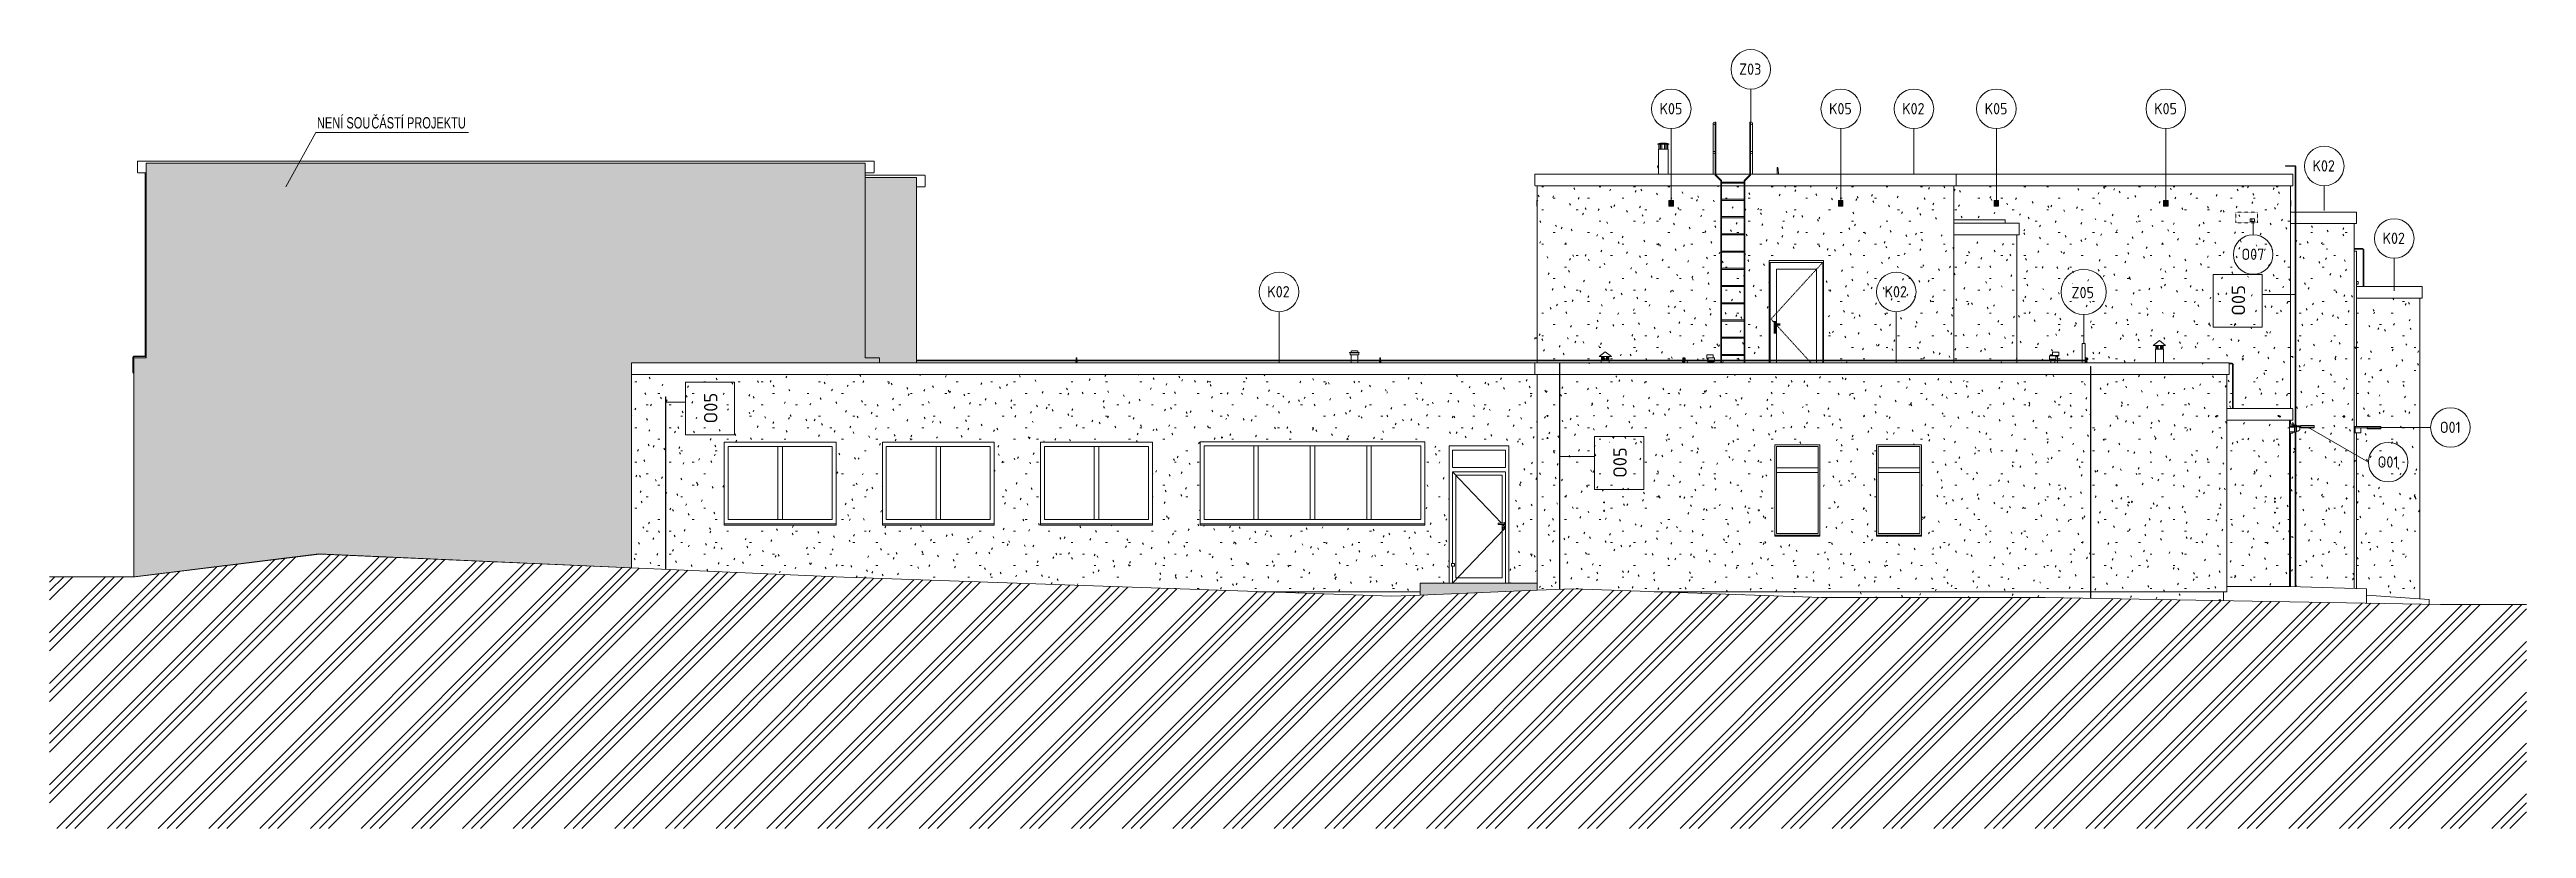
# Model space of a CAD drawing. Header units: millimetres. Extents: x -17526 to 472153, y -45352 to 20466.
# Drawn here: x 118620 to 162467, y -2011 to 11776 of the extents above; entities that cross this region are included whole.
import ezdxf

# ---------------------------------------------------------------- set-up
doc = ezdxf.new("R2010")
doc.units = ezdxf.units.MM
doc.linetypes.add('3_Čárkovaná 1_0mm', pattern=[2, 1, -1])
doc.linetypes.add('Čárka', pattern=[6.35, 3.175, -3.175])
for name, color, linetype, lineweight in [('A-DETL', 90, 'Continuous', 9), ('A-DETL-GENF', 92, 'Continuous', 9), ('A-DETL-THIN', 151, 'Continuous', 9), ('A-DOOR', 31, 'Continuous', 9), ('A-FLOR', 192, 'Continuous', 9), ('A-FLOR-HRAL', 11, 'Continuous', 9), ('A-FLOR-HRAL-IDEN', 2, 'Continuous', 9), ('A-GENM', 13, 'Continuous', 9), ('A-GENM-IDEN', 13, 'Continuous', 9), ('A-GLAZ', 151, 'Continuous', 9), ('A-ROOF-IDEN', 132, 'Continuous', 9), ('A-ROOF-OTLN', 132, 'Continuous', 9), ('A-WALL', 113, 'Continuous', 9), ('A-WALL-PATT', 111, 'Continuous', 9), ('E-LITE-EQPM', 33, 'Continuous', 9), ('E-LITE-EQPM-IDEN', 33, 'Continuous', 9), ('E-POWR-CNDT', 130, 'Continuous', 9), ('E-POWR-CNDT-IDEN', 130, 'Continuous', 9), ('E-POWR-CNTR', 130, 'Continuous', 9), ('E-POWR-DROP', 130, 'Continuous', 9), ('E-SERT', 181, 'Continuous', 9), ('G-ANNO-TEXT', 231, 'Continuous', 9), ('M-EQPM', 50, 'Continuous', 9), ('M-EQPM-IDEN', 50, 'Continuous', 9), ('M-HVAC-CDFF', 50, 'Continuous', 9), ('Q-SPCQ', 91, 'Continuous', 9), ('Q-SPCQ-IDEN', 132, 'Continuous', 9)]:
    doc.layers.add(name, color=color, linetype=linetype, lineweight=lineweight)
doc.styles.add('Arial_2', font='arial.ttf', dxfattribs={"width": 0.7, "height": 200})
doc.styles.add('ISOCPEUR', font='isocpeur.ttf', dxfattribs={"width": 0.9, "height": 200})
doc.styles.add('ISOCPEUR_1', font='isocpeur.ttf', dxfattribs={"height": 238.125})
pattern_1 = [(0, (180187.54, 0), (812.8, 203.2), [33.528, -576.072, 33.528, -576.072, -3251.2]), (0, (180187.54, 0), (812.8, 203.2), [-1219.2, 33.528, -1185.672, 33.528, -576.072, -1422.4]), (0, (180187.54, 0), (812.8, 203.2), [-3048, 33.528, -372.872, 33.528, -982.472]), (120, (180492.34, 101.6), (-582.3764, 602.30545), [33.528, -576.072, 33.528, -576.072, -3251.2]), (120, (180492.34, 101.6), (-582.3764, 602.30545), [-1219.2, 33.528, -1185.672, 33.528, -576.072, -1422.4]), (120, (180492.34, 101.6), (-582.3764, 602.30545), [-3048, 33.528, -372.872, 33.528, -982.472]), (240, (180593.94, 508), (-230.4236, -805.50545), [33.528, -576.072, 33.528, -576.072, -3251.2]), (240, (180593.94, 508), (-230.4236, -805.50545), [-1219.2, 33.528, -1185.672, 33.528, -576.072, -1422.4]), (240, (180593.94, 508), (-230.4236, -805.50545), [-3048, 33.528, -372.872, 33.528, -982.472])]

msp = doc.modelspace()

# ---------------------------------------------------------------- texts
at = {"layer": 'A-GENM-IDEN', "insert": (157422, 8252), "char_height": 200, "width": 497.85, "attachment_point": 1, "style": 'ISOCPEUR'}
msp.add_mtext('O07', dxfattribs=at)
at = {"layer": 'A-ROOF-IDEN', "char_height": 200, "width": 497.85, "attachment_point": 1, "style": 'ISOCPEUR'}
for insert in [(151417, 10829), (158681, 9817), (159921, 8535), (140178, 7589), (151105, 7589)]:
    msp.add_mtext('K02', dxfattribs=dict(at, insert=insert))
at = {"layer": 'E-LITE-EQPM-IDEN', "char_height": 200, "width": 447.34, "attachment_point": 1, "style": 'ISOCPEUR'}
for insert in [(160934, 5189), (159833, 4575)]:
    msp.add_mtext('O01', dxfattribs=dict(at, insert=insert))
at = {"layer": 'G-ANNO-TEXT', "color": 7, "lineweight": 25, "char_height": 200, "attachment_point": 1, "style": 'Arial_2'}
for s, insert, width in [('NENÍ SOU', (123354, 10579), 1167.26), ('ČÁSTÍ PROJEKTU', (124317, 10579), 2070.76)]:
    msp.add_mtext(s, dxfattribs=dict(at, insert=insert, width=width))
at = {"layer": 'M-EQPM-IDEN', "char_height": 200, "width": 497.85, "attachment_point": 1, "style": 'ISOCPEUR'}
for insert in [(147122, 10829), (150122, 10829), (152877, 10829), (155877, 10829)]:
    msp.add_mtext('K05', dxfattribs=dict(at, insert=insert))
at = {"layer": 'Q-SPCQ-IDEN', "insert": (148529, 11529), "char_height": 200, "width": 497.85, "attachment_point": 1, "style": 'ISOCPEUR'}
msp.add_mtext('Z03', dxfattribs=at)

# ---------------------------------------------------------------- blocks, each defined once
blk = doc.blocks.new('OKNO_4k_ - OKNO_4k_4000x1460-1966617-Z-Nový')
at = {"layer": 'A-GLAZ'}
for p, q in [((10037, 3460), (10037, 4760)), ((10037, 4760), (10917, 4760)), ((10917, 3460), (10917, 4760)), ((10997, 4760), (10917, 4760)), ((10997, 4760), (13877, 4760)), ((10997, 4760), (10997, 3460)), ((11917, 3460), (11917, 4760)), ((11997, 4760), (11917, 4760)), ((11997, 4760), (11997, 3460)), ((12917, 3460), (12917, 4760)), ((12997, 4760), (12917, 4760)), ((12997, 4760), (12997, 3460)), ((13877, 4760), (13877, 3460)), ((10917, 3460), (10037, 3460)), ((10997, 3460), (10917, 3460)), ((13877, 3460), (10997, 3460)), ((11997, 3460), (11917, 3460)), ((12997, 3460), (12917, 3460))]:
    blk.add_line(p, q, dxfattribs=at)
blk = doc.blocks.new('OKNO_dvere vchod_1k_nadsvetlik - vstupni dvere 1100_2435-971794-Z-Nový')
at = {"layer": 'A-GLAZ'}
for p, q in [((14432, 4380), (14432, 4685)), ((14432, 4685), (15372, 4685)), ((15372, 4685), (15372, 4380)), ((15372, 4380), (14432, 4380)), ((14432, 2680), (14432, 4300)), ((14432, 4300), (15372, 4300)), ((14432, 4300), (15300, 3390)), ((14492, 2425), (14492, 4240)), ((14492, 4240), (15312, 4240)), ((15312, 4240), (15312, 3390)), ((15372, 4300), (15372, 2330)), ((15341, 3283), (14432, 2330)), ((15245, 3390), (15245, 3370)), ((15355, 3390), (15245, 3390)), ((15245, 3370), (15355, 3370)), ((15312, 3370), (15312, 2425)), ((15319, 3370), (15372, 3315)), ((15341, 3297), (15341, 3313)), ((15349, 3313), (15349, 3297)), ((15355, 3370), (15355, 3390)), ((15372, 3315), (15367, 3310)), ((14377, 2330), (15432, 2330)), ((14432, 2330), (14432, 2630)), ((15312, 2425), (14492, 2425))]:
    blk.add_line(p, q, dxfattribs=at)
for centre, radius, start, end in [((15345, 3305), 23, 0, 180), ((15345, 3305), 23, 180, 0), ((15345, 3380), 23, 0, 154.0561), ((15345, 3380), 23, 205.9439, 0), ((15345, 3313), 4, 0, 180), ((15345, 3297), 4, 180, 0)]:
    blk.add_arc(centre, radius, start, end, dxfattribs=at)
blk = doc.blocks.new('parapet_ext - parapet_ext-1801991-Z-Nový')
at = {"layer": 'Q-SPCQ'}
for p, q in [((29313, 3152), (29271, 3152)), ((29271, 3150), (29311, 3150)), ((29311, 3150), (29311, 3130)), ((29311, 3130), (29313, 3130)), ((29313, 3130), (29313, 3152))]:
    blk.add_line(p, q, dxfattribs=at)
blk = doc.blocks.new('OKNO_1k_nadsvetlik - OKNO_1k_nadsvetlik_900 x 1700-1969443-Z-Nový')
at = {"layer": 'A-GLAZ'}
for p, q in [((20168.807457, 3210), (20168.807457, 4750)), ((20168.807457, 4750), (20908.807457, 4750)), ((20908.807457, 4750), (20908.807457, 3210)), ((20168.807457, 4370), (20908.807457, 4370)), ((20168.807457, 4370), (20168.807457, 4290)), ((20908.807457, 4290), (20168.807457, 4290)), ((20908.807457, 4290), (20908.807457, 4370)), ((20908.807457, 3210), (20168.807457, 3210))]:
    blk.add_line(p, q, dxfattribs=at)
blk = doc.blocks.new('parapet_ext - parapet_ext-1802001-Z-Nový')
at = {"layer": 'Q-SPCQ'}
for p, q in [((20138.807457, 3160), (20138.807457, 3182)), ((20938.807457, 3182), (20138.807457, 3182)), ((20938.807457, 3160), (20138.807457, 3160)), ((20938.807457, 3182), (20938.807457, 3160))]:
    blk.add_line(p, q, dxfattribs=at)
blk = doc.blocks.new('OKNO_2k_ - OKNO_2k_2000x1450-1963727-Z-Nový')
at = {"layer": 'A-GLAZ'}
for p, q in [((1612, 3460), (1612, 4750)), ((1612, 4750), (3452, 4750)), ((2492, 3460), (2492, 4750)), ((2572, 4750), (2492, 4750)), ((2572, 4750), (2572, 3460)), ((3452, 4750), (3452, 3460)), ((3452, 3460), (1612, 3460)), ((2572, 3460), (2492, 3460))]:
    blk.add_line(p, q, dxfattribs=at)
blk = doc.blocks.new('parapet_ext - parapet_ext-1802078-Z-Nový')
at = {"layer": 'Q-SPCQ'}
for p, q in [((1542, 3360), (1542, 3382)), ((3522, 3382), (1542, 3382)), ((3522, 3360), (1542, 3360)), ((3522, 3382), (3522, 3360))]:
    blk.add_line(p, q, dxfattribs=at)
blk = doc.blocks.new('parapet_ext - parapet_ext-1802076-Z-Nový')
at = {"layer": 'Q-SPCQ'}
for p, q in [((9967, 3360), (9967, 3382)), ((13947, 3382), (9967, 3382)), ((13947, 3360), (9967, 3360)), ((13947, 3382), (13947, 3360))]:
    blk.add_line(p, q, dxfattribs=at)
blk = doc.blocks.new('parapet_ext - parapet_ext-V120-Z-Nový')
at = {"layer": 'Q-SPCQ'}
for p, q in [((15935, 6672), (15893, 6672)), ((15893, 6672), (15893, 6650)), ((15893, 6650), (15895, 6650)), ((15895, 6670), (15935, 6670)), ((15895, 6650), (15895, 6670))]:
    blk.add_line(p, q, dxfattribs=at)
blk = doc.blocks.new('Zábradlí - Záchytný systém kotva-1301747-Z-Nový')
at = {"layer": 'A-FLOR-HRAL'}
for p, q in [((18521, 6314), (18520, 6314)), ((18523, 6295), (18523, 6296)), ((18545, 6249), (18545, 6257)), ((18545, 6257), (18545, 6257)), ((18545, 6257), (18545, 6257)), ((18545, 6249), (18545, 6249)), ((18545, 6249), (18545, 6249)), ((18547, 6303), (18548, 6302))]:
    blk.add_line(p, q, dxfattribs=at)
at = {"layer": 'A-FLOR-HRAL', "flags": 128}
for points in [[(18523, 6316), (18523, 6316), (18522, 6315), (18521, 6315)], [(18522, 6283), (18522, 6282), (18523, 6282), (18524, 6281)], [(18540, 6319), (18539, 6319), (18539, 6319), (18538, 6320), (18537, 6320), (18536, 6320), (18535, 6320), (18534, 6320), (18534, 6320), (18533, 6320), (18532, 6320), (18531, 6319), (18530, 6319), (18529, 6319), (18529, 6319)], [(18530, 6279), (18531, 6278), (18532, 6278), (18532, 6278), (18533, 6278), (18534, 6278), (18535, 6278), (18536, 6278), (18537, 6278), (18537, 6278), (18538, 6278), (18539, 6278), (18540, 6278), (18541, 6279), (18541, 6279)], [(18549, 6315), (18548, 6315), (18548, 6315), (18547, 6316), (18546, 6316), (18546, 6317), (18545, 6317), (18544, 6318), (18543, 6318)], [(18543, 6279), (18544, 6280), (18545, 6280), (18545, 6281), (18546, 6281), (18547, 6281), (18547, 6282), (18548, 6282), (18549, 6283), (18549, 6284), (18550, 6284), (18550, 6285), (18551, 6285), (18552, 6286)], [(18554, 6308), (18554, 6308), (18553, 6309), (18553, 6310), (18552, 6311), (18552, 6311), (18551, 6312), (18551, 6313)], [(18553, 6288), (18553, 6289), (18554, 6290), (18554, 6290), (18554, 6291), (18555, 6292), (18555, 6293), (18555, 6293), (18555, 6294), (18556, 6295), (18556, 6296), (18556, 6297), (18556, 6298), (18556, 6298), (18556, 6299)], [(18556, 6299), (18556, 6300), (18556, 6301), (18556, 6301), (18556, 6302), (18556, 6303), (18555, 6304), (18555, 6305), (18555, 6305), (18555, 6306)]]:
    blk.add_lwpolyline(points, dxfattribs=at)
blk = doc.blocks.new('Zábradlí - Záchytný systém kotva-V121-Z-Nový')
at = {"layer": 'A-FLOR-HRAL'}
for p, q in [((18521, 6314), (18520, 6314)), ((18545, 6249), (18545, 6257)), ((18545, 6257), (18545, 6257)), ((18545, 6257), (18545, 6257)), ((18545, 6249), (18545, 6249)), ((18545, 6249), (18545, 6249))]:
    blk.add_line(p, q, dxfattribs=at)
at = {"layer": 'A-FLOR-HRAL', "flags": 128}
for points in [[(18523, 6316), (18523, 6316), (18522, 6315), (18521, 6315)], [(18522, 6299), (18522, 6299), (18522, 6300), (18522, 6300), (18522, 6301), (18522, 6301), (18523, 6302), (18523, 6302), (18523, 6303), (18523, 6303), (18523, 6304), (18523, 6304)], [(18524, 6293), (18523, 6294), (18523, 6294), (18523, 6295), (18523, 6295), (18523, 6296), (18522, 6296), (18522, 6297), (18522, 6297), (18522, 6298), (18522, 6298), (18522, 6299), (18522, 6299)], [(18522, 6283), (18522, 6282), (18523, 6282), (18524, 6281)], [(18556, 6299), (18556, 6300), (18556, 6301), (18556, 6301), (18556, 6302), (18556, 6303), (18555, 6304), (18555, 6305), (18555, 6305), (18555, 6306), (18554, 6307), (18554, 6308), (18554, 6308), (18553, 6309), (18553, 6310), (18552, 6311), (18552, 6311), (18551, 6312), (18551, 6313), (18550, 6313), (18550, 6314), (18549, 6314), (18548, 6315), (18548, 6315), (18547, 6316), (18546, 6316), (18546, 6317), (18545, 6317), (18544, 6318), (18543, 6318), (18543, 6318), (18542, 6319), (18541, 6319), (18540, 6319), (18539, 6319), (18539, 6319), (18538, 6320), (18537, 6320), (18536, 6320), (18535, 6320), (18534, 6320), (18534, 6320), (18533, 6320), (18532, 6320), (18531, 6319), (18530, 6319), (18529, 6319), (18529, 6319)], [(18530, 6279), (18531, 6278), (18532, 6278), (18532, 6278), (18533, 6278), (18534, 6278), (18535, 6278), (18536, 6278), (18537, 6278), (18537, 6278), (18538, 6278), (18539, 6278), (18540, 6278), (18541, 6279), (18541, 6279), (18542, 6279), (18543, 6279), (18544, 6280), (18545, 6280), (18545, 6281), (18546, 6281), (18547, 6281), (18547, 6282), (18548, 6282), (18549, 6283), (18549, 6284), (18550, 6284), (18550, 6285), (18551, 6285), (18552, 6286), (18552, 6287), (18553, 6287), (18553, 6288), (18553, 6289), (18554, 6290), (18554, 6290), (18554, 6291), (18555, 6292), (18555, 6293), (18555, 6293), (18555, 6294), (18556, 6295), (18556, 6296), (18556, 6297), (18556, 6298), (18556, 6298), (18556, 6299)], [(18539, 6311), (18539, 6311), (18540, 6311), (18540, 6311), (18541, 6310), (18541, 6310), (18542, 6310), (18542, 6310), (18543, 6309), (18543, 6309), (18543, 6309), (18544, 6308), (18544, 6308), (18545, 6308), (18545, 6307), (18545, 6307), (18546, 6306), (18546, 6306), (18546, 6305), (18546, 6305), (18547, 6305), (18547, 6304), (18547, 6304), (18547, 6303), (18547, 6303), (18548, 6302), (18548, 6302), (18548, 6301), (18548, 6301), (18548, 6300), (18548, 6300), (18548, 6299), (18548, 6299)], [(18548, 6299), (18548, 6298), (18548, 6298), (18548, 6297), (18548, 6297), (18548, 6296), (18548, 6296), (18547, 6295), (18547, 6295), (18547, 6294), (18547, 6294), (18547, 6293), (18547, 6293), (18546, 6292), (18546, 6292), (18546, 6292), (18545, 6291), (18545, 6291), (18545, 6290), (18544, 6290), (18544, 6290), (18544, 6289), (18543, 6289), (18543, 6289), (18542, 6288), (18542, 6288), (18542, 6288), (18541, 6287), (18541, 6287), (18540, 6287), (18540, 6287), (18539, 6287)]]:
    blk.add_lwpolyline(points, dxfattribs=at)
blk = doc.blocks.new('Zábradlí - Záchytný systém kotva-V122-Z-Nový')
at = {"layer": 'A-FLOR-HRAL'}
for p, q in [((25649, 6257), (25649, 6249)), ((25649, 6257), (25649, 6257)), ((25649, 6257), (25649, 6257)), ((25649, 6249), (25649, 6249)), ((25649, 6249), (25649, 6249)), ((25669, 6257), (25668, 6257)), ((25669, 6257), (25668, 6257)), ((25668, 6249), (25669, 6249)), ((25668, 6249), (25669, 6249)), ((25669, 6249), (25669, 6257))]:
    blk.add_line(p, q, dxfattribs=at)
at = {"layer": 'A-FLOR-HRAL', "flags": 128}
for points in [[(25639, 6306), (25639, 6305), (25639, 6304), (25638, 6303), (25638, 6303), (25638, 6302), (25638, 6301), (25638, 6300), (25638, 6299), (25638, 6299)], [(25638, 6299), (25638, 6298), (25638, 6297), (25638, 6296), (25638, 6296), (25638, 6295), (25638, 6294), (25639, 6293), (25639, 6292), (25639, 6291), (25639, 6291), (25640, 6290), (25640, 6289), (25641, 6288), (25641, 6288)], [(25643, 6312), (25642, 6312), (25642, 6311), (25641, 6310), (25641, 6310), (25640, 6309), (25640, 6308)], [(25643, 6285), (25644, 6284), (25644, 6284), (25645, 6283), (25645, 6283), (25646, 6282), (25647, 6282), (25647, 6281), (25648, 6281), (25649, 6280), (25650, 6280), (25650, 6280), (25651, 6279)], [(25651, 6318), (25650, 6318), (25649, 6317), (25649, 6317), (25648, 6317), (25647, 6316), (25646, 6316), (25646, 6315), (25645, 6315), (25644, 6314)], [(25646, 6300), (25646, 6300), (25646, 6301), (25646, 6301), (25646, 6302), (25646, 6302), (25646, 6303), (25647, 6303), (25647, 6304), (25647, 6304)], [(25647, 6294), (25647, 6294), (25647, 6295), (25646, 6295), (25646, 6296), (25646, 6296), (25646, 6297), (25646, 6297), (25646, 6298)], [(25649, 6307), (25649, 6308), (25650, 6308), (25650, 6308), (25651, 6309), (25651, 6309), (25651, 6309), (25652, 6310), (25652, 6310), (25653, 6310), (25653, 6310), (25654, 6311), (25654, 6311), (25655, 6311), (25655, 6311)], [(25672, 6298), (25672, 6297), (25671, 6297), (25671, 6296), (25671, 6296), (25671, 6295), (25671, 6295), (25671, 6294), (25671, 6294), (25670, 6293), (25670, 6293), (25670, 6292), (25670, 6292), (25669, 6292), (25669, 6291), (25669, 6291), (25668, 6290), (25668, 6290), (25668, 6290), (25667, 6289), (25667, 6289), (25667, 6289), (25666, 6288), (25666, 6288), (25665, 6288), (25665, 6287), (25664, 6287), (25664, 6287), (25663, 6287), (25663, 6287), (25662, 6286), (25662, 6286), (25661, 6286), (25661, 6286), (25660, 6286), (25660, 6286), (25659, 6286), (25659, 6286), (25658, 6286), (25658, 6286), (25657, 6286), (25657, 6286), (25656, 6286), (25656, 6286), (25655, 6286), (25655, 6287), (25654, 6287), (25654, 6287), (25653, 6287), (25653, 6287), (25652, 6288), (25652, 6288), (25652, 6288), (25651, 6288), (25651, 6289), (25650, 6289), (25650, 6289), (25650, 6290), (25649, 6290)], [(25664, 6319), (25663, 6319), (25662, 6319), (25661, 6320), (25661, 6320), (25660, 6320), (25659, 6320), (25658, 6320), (25657, 6320), (25656, 6320), (25656, 6320), (25655, 6319), (25654, 6319), (25653, 6319), (25652, 6319)], [(25654, 6279), (25654, 6278), (25655, 6278), (25656, 6278), (25657, 6278), (25658, 6278), (25659, 6278), (25659, 6278), (25660, 6278), (25661, 6278), (25662, 6278), (25663, 6278), (25663, 6278), (25664, 6279), (25665, 6279)], [(25658, 6312), (25659, 6312), (25659, 6312), (25660, 6312), (25660, 6312), (25661, 6312), (25661, 6312), (25662, 6311), (25662, 6311), (25663, 6311), (25663, 6311), (25664, 6311), (25664, 6311), (25665, 6310), (25665, 6310), (25665, 6310), (25666, 6310), (25666, 6309), (25667, 6309), (25667, 6309), (25668, 6308), (25668, 6308), (25668, 6308)], [(25674, 6313), (25674, 6313), (25673, 6314), (25673, 6314), (25672, 6315), (25671, 6315), (25671, 6316), (25670, 6316), (25669, 6317), (25669, 6317), (25668, 6318), (25667, 6318), (25666, 6318)], [(25667, 6279), (25667, 6280), (25668, 6280), (25669, 6281), (25670, 6281), (25670, 6281), (25671, 6282), (25672, 6282), (25672, 6283), (25673, 6284)], [(25671, 6304), (25671, 6304), (25671, 6303), (25671, 6303), (25671, 6302), (25671, 6302), (25671, 6301), (25672, 6301), (25672, 6300)], [(25675, 6285), (25675, 6286), (25676, 6287), (25676, 6287), (25677, 6288), (25677, 6289), (25677, 6290)], [(25680, 6299), (25680, 6300), (25680, 6301), (25679, 6301), (25679, 6302), (25679, 6303), (25679, 6304), (25679, 6305), (25679, 6305), (25678, 6306), (25678, 6307), (25678, 6308), (25677, 6308), (25677, 6309), (25676, 6310)], [(25678, 6292), (25679, 6293), (25679, 6293), (25679, 6294), (25679, 6295), (25679, 6296), (25680, 6297), (25680, 6298), (25680, 6298), (25680, 6299)]]:
    blk.add_lwpolyline(points, dxfattribs=at)
blk = doc.blocks.new('Zábradlí - Záchytný systém kotva-V123-Z-Nový')
at = {"layer": 'A-FLOR-HRAL'}
for p, q in [((18525, 6257), (18525, 6249)), ((18535, 6257), (18525, 6257)), ((18525, 6249), (18535, 6249)), ((18530, 6249), (18530, 6230)), ((18545, 6257), (18535, 6257)), ((18535, 6249), (18545, 6249)), ((18540, 6230), (18540, 6249)), ((18545, 6249), (18545, 6257))]:
    blk.add_line(p, q, dxfattribs=at)
at = {"layer": 'A-FLOR-HRAL', "flags": 128}
for points in [[(18531, 6316), (18531, 6316), (18531, 6316), (18531, 6316), (18531, 6316), (18531, 6317), (18531, 6317), (18531, 6317), (18531, 6317), (18531, 6317), (18531, 6317), (18531, 6317), (18531, 6318), (18532, 6318), (18532, 6318), (18532, 6318), (18532, 6318), (18532, 6318), (18532, 6318), (18532, 6319), (18532, 6319), (18532, 6319), (18532, 6319), (18533, 6319), (18533, 6319), (18533, 6319), (18533, 6319), (18533, 6319), (18533, 6319), (18533, 6319), (18534, 6319), (18534, 6320), (18534, 6320), (18534, 6320), (18534, 6320), (18534, 6320), (18534, 6320), (18535, 6320), (18535, 6320), (18535, 6320), (18535, 6320), (18535, 6320), (18535, 6320), (18536, 6320), (18536, 6320), (18536, 6320), (18536, 6320), (18536, 6320), (18536, 6320), (18537, 6319), (18537, 6319), (18537, 6319), (18537, 6319), (18537, 6319), (18537, 6319), (18537, 6319), (18537, 6319), (18538, 6319), (18538, 6319), (18538, 6319), (18538, 6318), (18538, 6318), (18538, 6318), (18538, 6318), (18538, 6318), (18538, 6318), (18539, 6318), (18539, 6318), (18539, 6317), (18539, 6317), (18539, 6317), (18539, 6317), (18539, 6317), (18539, 6317), (18539, 6316), (18539, 6316), (18539, 6316), (18539, 6316), (18539, 6316), (18539, 6316)], [(18531, 6316), (18531, 6316), (18531, 6316), (18531, 6316), (18531, 6316), (18531, 6315), (18531, 6315), (18531, 6315), (18531, 6315), (18531, 6315), (18531, 6314), (18531, 6314), (18531, 6314), (18531, 6314), (18531, 6313), (18531, 6313), (18531, 6312), (18531, 6312), (18531, 6312), (18531, 6311), (18531, 6311), (18531, 6310), (18531, 6310), (18531, 6309), (18531, 6309), (18531, 6308), (18531, 6307), (18531, 6307), (18531, 6306), (18531, 6306), (18531, 6305), (18531, 6304), (18531, 6304), (18531, 6303), (18531, 6302), (18531, 6302), (18531, 6301), (18531, 6300), (18531, 6300), (18531, 6299), (18531, 6299)], [(18531, 6299), (18531, 6300), (18531, 6300), (18531, 6301), (18531, 6302), (18531, 6302), (18531, 6303), (18531, 6304), (18531, 6304), (18531, 6305), (18531, 6305), (18531, 6306), (18531, 6307), (18531, 6307), (18531, 6308), (18531, 6308), (18531, 6309), (18531, 6309), (18531, 6310), (18531, 6310), (18531, 6311), (18531, 6311), (18531, 6312), (18531, 6312), (18531, 6313), (18531, 6313), (18531, 6313), (18531, 6314), (18531, 6314), (18531, 6314), (18531, 6315), (18531, 6315), (18531, 6315), (18531, 6315), (18531, 6315), (18531, 6316), (18531, 6316), (18531, 6316), (18531, 6316), (18531, 6316)], [(18531, 6282), (18531, 6282), (18531, 6282), (18531, 6282), (18531, 6282), (18531, 6282), (18531, 6282), (18531, 6283), (18531, 6283), (18531, 6283), (18531, 6283), (18531, 6284), (18531, 6284), (18531, 6284), (18531, 6285), (18531, 6285), (18531, 6285), (18531, 6286), (18531, 6286), (18531, 6287), (18531, 6287), (18531, 6288), (18531, 6288), (18531, 6289), (18531, 6289), (18531, 6290), (18531, 6290), (18531, 6291), (18531, 6291), (18531, 6292), (18531, 6293), (18531, 6293), (18531, 6294), (18531, 6295), (18531, 6295), (18531, 6296), (18531, 6297), (18531, 6297), (18531, 6298), (18531, 6299), (18531, 6299)], [(18531, 6299), (18531, 6298), (18531, 6297), (18531, 6297), (18531, 6296), (18531, 6295), (18531, 6295), (18531, 6294), (18531, 6294), (18531, 6293), (18531, 6292), (18531, 6292), (18531, 6291), (18531, 6290), (18531, 6290), (18531, 6289), (18531, 6289), (18531, 6288), (18531, 6288), (18531, 6287), (18531, 6287), (18531, 6286), (18531, 6286), (18531, 6285), (18531, 6285), (18531, 6285), (18531, 6284), (18531, 6284), (18531, 6284), (18531, 6283), (18531, 6283), (18531, 6283), (18531, 6283), (18531, 6282), (18531, 6282), (18531, 6282), (18531, 6282), (18531, 6282), (18531, 6282), (18531, 6282)], [(18539, 6282), (18539, 6282), (18539, 6282), (18539, 6281), (18539, 6281), (18539, 6281), (18539, 6281), (18539, 6281), (18539, 6281), (18539, 6281), (18539, 6280), (18539, 6280), (18539, 6280), (18538, 6280), (18538, 6280), (18538, 6280), (18538, 6280), (18538, 6279), (18538, 6279), (18538, 6279), (18538, 6279), (18538, 6279), (18538, 6279), (18537, 6279), (18537, 6279), (18537, 6279), (18537, 6278), (18537, 6278), (18537, 6278), (18537, 6278), (18536, 6278), (18536, 6278), (18536, 6278), (18536, 6278), (18536, 6278), (18536, 6278), (18536, 6278), (18535, 6278), (18535, 6278), (18535, 6278), (18535, 6278), (18535, 6278), (18535, 6278), (18534, 6278), (18534, 6278), (18534, 6278), (18534, 6278), (18534, 6278), (18534, 6278), (18533, 6278), (18533, 6278), (18533, 6278), (18533, 6278), (18533, 6279), (18533, 6279), (18533, 6279), (18533, 6279), (18532, 6279), (18532, 6279), (18532, 6279), (18532, 6279), (18532, 6279), (18532, 6279), (18532, 6280), (18532, 6280), (18532, 6280), (18531, 6280), (18531, 6280), (18531, 6280), (18531, 6280), (18531, 6281), (18531, 6281), (18531, 6281), (18531, 6281), (18531, 6281), (18531, 6281), (18531, 6282), (18531, 6282), (18531, 6282), (18531, 6282)], [(18539, 6316), (18539, 6316), (18539, 6316), (18539, 6316), (18539, 6316), (18539, 6315), (18539, 6315), (18539, 6315), (18539, 6315), (18539, 6315), (18539, 6314), (18539, 6314), (18539, 6314), (18539, 6314), (18539, 6313), (18539, 6313), (18539, 6312), (18539, 6312), (18539, 6312), (18539, 6311), (18539, 6311), (18539, 6310), (18539, 6310), (18539, 6309), (18539, 6309), (18539, 6308), (18539, 6307), (18539, 6307), (18539, 6306), (18539, 6306), (18539, 6305), (18539, 6304), (18539, 6304), (18539, 6303), (18539, 6302), (18539, 6302), (18539, 6301), (18539, 6300), (18539, 6300), (18539, 6299), (18539, 6299)], [(18539, 6299), (18539, 6300), (18539, 6300), (18539, 6301), (18539, 6302), (18539, 6302), (18539, 6303), (18539, 6304), (18539, 6304), (18539, 6305), (18539, 6305), (18539, 6306), (18539, 6307), (18539, 6307), (18539, 6308), (18539, 6308), (18539, 6309), (18539, 6309), (18539, 6310), (18539, 6310), (18539, 6311), (18539, 6311), (18539, 6312), (18539, 6312), (18539, 6313), (18539, 6313), (18539, 6313), (18539, 6314), (18539, 6314), (18539, 6314), (18539, 6315), (18539, 6315), (18539, 6315), (18539, 6315), (18539, 6315), (18539, 6316), (18539, 6316), (18539, 6316), (18539, 6316), (18539, 6316)], [(18539, 6282), (18539, 6282), (18539, 6282), (18539, 6282), (18539, 6282), (18539, 6282), (18539, 6282), (18539, 6283), (18539, 6283), (18539, 6283), (18539, 6283), (18539, 6284), (18539, 6284), (18539, 6284), (18539, 6285), (18539, 6285), (18539, 6285), (18539, 6286), (18539, 6286), (18539, 6287), (18539, 6287), (18539, 6288), (18539, 6288), (18539, 6289), (18539, 6289), (18539, 6290), (18539, 6290), (18539, 6291), (18539, 6291), (18539, 6292), (18539, 6293), (18539, 6293), (18539, 6294), (18539, 6295), (18539, 6295), (18539, 6296), (18539, 6297), (18539, 6297), (18539, 6298), (18539, 6299), (18539, 6299)], [(18539, 6299), (18539, 6298), (18539, 6297), (18539, 6297), (18539, 6296), (18539, 6295), (18539, 6295), (18539, 6294), (18539, 6294), (18539, 6293), (18539, 6292), (18539, 6292), (18539, 6291), (18539, 6290), (18539, 6290), (18539, 6289), (18539, 6289), (18539, 6288), (18539, 6288), (18539, 6287), (18539, 6287), (18539, 6286), (18539, 6286), (18539, 6285), (18539, 6285), (18539, 6285), (18539, 6284), (18539, 6284), (18539, 6284), (18539, 6283), (18539, 6283), (18539, 6283), (18539, 6283), (18539, 6282), (18539, 6282), (18539, 6282), (18539, 6282), (18539, 6282), (18539, 6282), (18539, 6282)]]:
    blk.add_lwpolyline(points, dxfattribs=at)
blk = doc.blocks.new('Zábradlí - Záchytný systém kotva-V124-Z-Nový')
at = {"layer": 'A-FLOR-HRAL'}
for p, q in [((25649, 6257), (25649, 6249)), ((25649, 6257), (25649, 6257)), ((25669, 6257), (25649, 6257)), ((25649, 6249), (25669, 6249)), ((25649, 6249), (25649, 6249)), ((25654, 6249), (25654, 6230)), ((25664, 6230), (25664, 6249)), ((25669, 6257), (25668, 6257)), ((25668, 6249), (25669, 6249)), ((25669, 6249), (25669, 6257))]:
    blk.add_line(p, q, dxfattribs=at)
at = {"layer": 'A-FLOR-HRAL', "flags": 128}
for points in [[(25680, 6299), (25680, 6300), (25680, 6301), (25679, 6301), (25679, 6302), (25679, 6303), (25679, 6304), (25679, 6305), (25679, 6305), (25678, 6306), (25678, 6307), (25678, 6308), (25677, 6308), (25677, 6309), (25676, 6310), (25676, 6311), (25676, 6311), (25675, 6312), (25674, 6313), (25674, 6313), (25673, 6314), (25673, 6314), (25672, 6315), (25671, 6315), (25671, 6316), (25670, 6316), (25669, 6317), (25669, 6317), (25668, 6318), (25667, 6318), (25666, 6318), (25666, 6319), (25665, 6319), (25664, 6319), (25663, 6319), (25662, 6319), (25661, 6320), (25661, 6320), (25660, 6320), (25659, 6320), (25658, 6320), (25657, 6320), (25656, 6320), (25656, 6320), (25655, 6319), (25654, 6319), (25653, 6319), (25652, 6319), (25652, 6318), (25651, 6318), (25650, 6318), (25649, 6317), (25649, 6317), (25648, 6317), (25647, 6316), (25646, 6316), (25646, 6315), (25645, 6315), (25644, 6314), (25644, 6314), (25643, 6313), (25643, 6312), (25642, 6312), (25642, 6311), (25641, 6310), (25641, 6310), (25640, 6309), (25640, 6308), (25640, 6307), (25639, 6307), (25639, 6306), (25639, 6305), (25639, 6304), (25638, 6303), (25638, 6303), (25638, 6302), (25638, 6301), (25638, 6300), (25638, 6299), (25638, 6299)], [(25638, 6299), (25638, 6298), (25638, 6297), (25638, 6296), (25638, 6296), (25638, 6295), (25638, 6294), (25639, 6293), (25639, 6292), (25639, 6291), (25639, 6291), (25640, 6290), (25640, 6289), (25641, 6288), (25641, 6288), (25641, 6287), (25642, 6286), (25642, 6286), (25643, 6285), (25644, 6284), (25644, 6284), (25645, 6283), (25645, 6283), (25646, 6282), (25647, 6282), (25647, 6281), (25648, 6281), (25649, 6280), (25650, 6280), (25650, 6280), (25651, 6279), (25652, 6279), (25653, 6279), (25654, 6279), (25654, 6278), (25655, 6278), (25656, 6278), (25657, 6278), (25658, 6278), (25659, 6278), (25659, 6278), (25660, 6278), (25661, 6278), (25662, 6278), (25663, 6278), (25663, 6278), (25664, 6279), (25665, 6279), (25666, 6279), (25667, 6279), (25667, 6280), (25668, 6280), (25669, 6281), (25670, 6281), (25670, 6281), (25671, 6282), (25672, 6282), (25672, 6283), (25673, 6284), (25674, 6284), (25674, 6285), (25675, 6285), (25675, 6286), (25676, 6287), (25676, 6287), (25677, 6288), (25677, 6289), (25677, 6290), (25678, 6290), (25678, 6291), (25678, 6292), (25679, 6293), (25679, 6293), (25679, 6294), (25679, 6295), (25679, 6296), (25680, 6297), (25680, 6298), (25680, 6298), (25680, 6299)], [(25646, 6299), (25646, 6299), (25646, 6300), (25646, 6300), (25646, 6301), (25646, 6301), (25646, 6302), (25646, 6302), (25646, 6303), (25647, 6303), (25647, 6304), (25647, 6304), (25647, 6305), (25648, 6305), (25648, 6306), (25648, 6306), (25648, 6307), (25649, 6307), (25649, 6307), (25649, 6308), (25650, 6308), (25650, 6308), (25651, 6309), (25651, 6309), (25651, 6309), (25652, 6310), (25652, 6310), (25653, 6310), (25653, 6310), (25654, 6311), (25654, 6311), (25655, 6311), (25655, 6311), (25656, 6311), (25656, 6311), (25657, 6312), (25657, 6312), (25658, 6312), (25658, 6312), (25659, 6312), (25659, 6312), (25660, 6312), (25660, 6312), (25661, 6312), (25661, 6312), (25662, 6311), (25662, 6311), (25663, 6311), (25663, 6311), (25664, 6311), (25664, 6311), (25665, 6310), (25665, 6310), (25665, 6310), (25666, 6310), (25666, 6309), (25667, 6309), (25667, 6309), (25668, 6308), (25668, 6308), (25668, 6308), (25669, 6307), (25669, 6307), (25669, 6306), (25670, 6306), (25670, 6305), (25670, 6305), (25670, 6305), (25671, 6304), (25671, 6304), (25671, 6303), (25671, 6303), (25671, 6302), (25671, 6302), (25671, 6301), (25672, 6301), (25672, 6300), (25672, 6300), (25672, 6299), (25672, 6299)], [(25672, 6299), (25672, 6298), (25672, 6298), (25672, 6297), (25671, 6297), (25671, 6296), (25671, 6296), (25671, 6295), (25671, 6295), (25671, 6294), (25671, 6294), (25670, 6293), (25670, 6293), (25670, 6292), (25670, 6292), (25669, 6292), (25669, 6291), (25669, 6291), (25668, 6290), (25668, 6290), (25668, 6290), (25667, 6289), (25667, 6289), (25667, 6289), (25666, 6288), (25666, 6288), (25665, 6288), (25665, 6287), (25664, 6287), (25664, 6287), (25663, 6287), (25663, 6287), (25662, 6286), (25662, 6286), (25661, 6286), (25661, 6286), (25660, 6286), (25660, 6286), (25659, 6286), (25659, 6286), (25658, 6286), (25658, 6286), (25657, 6286), (25657, 6286), (25656, 6286), (25656, 6286), (25655, 6286), (25655, 6287), (25654, 6287), (25654, 6287), (25653, 6287), (25653, 6287), (25652, 6288), (25652, 6288), (25652, 6288), (25651, 6288), (25651, 6289), (25650, 6289), (25650, 6289), (25650, 6290), (25649, 6290), (25649, 6291), (25649, 6291), (25648, 6291), (25648, 6292), (25648, 6292), (25647, 6293), (25647, 6293), (25647, 6294), (25647, 6294), (25647, 6295), (25646, 6295), (25646, 6296), (25646, 6296), (25646, 6297), (25646, 6297), (25646, 6298), (25646, 6298), (25646, 6299), (25646, 6299)]]:
    blk.add_lwpolyline(points, dxfattribs=at)
blk = doc.blocks.new('Zábradlí - Záchytný systém kotva-V125-Z-Nový')
at = {"layer": 'A-FLOR-HRAL'}
for p, q in [((25649, 6257), (25649, 6249)), ((25649, 6257), (25649, 6257)), ((25649, 6249), (25649, 6249)), ((25669, 6257), (25668, 6257)), ((25668, 6249), (25669, 6249)), ((25669, 6249), (25669, 6257))]:
    blk.add_line(p, q, dxfattribs=at)
at = {"layer": 'A-FLOR-HRAL', "flags": 128}
for points in [[(25655, 6311), (25655, 6311), (25655, 6310), (25655, 6310), (25655, 6309), (25655, 6309), (25655, 6308), (25655, 6307), (25655, 6307), (25655, 6306), (25655, 6306), (25655, 6305), (25655, 6304), (25655, 6304), (25655, 6303), (25655, 6302), (25655, 6302), (25655, 6301), (25655, 6300), (25655, 6300), (25655, 6299), (25655, 6299)], [(25655, 6299), (25655, 6300), (25655, 6300), (25655, 6301), (25655, 6302), (25655, 6302), (25655, 6303), (25655, 6304), (25655, 6304), (25655, 6305), (25655, 6305), (25655, 6306), (25655, 6307), (25655, 6307), (25655, 6308), (25655, 6308), (25655, 6309), (25655, 6309), (25655, 6310), (25655, 6310), (25655, 6311)], [(25655, 6286), (25655, 6286), (25655, 6287), (25655, 6287), (25655, 6288), (25655, 6288), (25655, 6289), (25655, 6289), (25655, 6290), (25655, 6290), (25655, 6291), (25655, 6291), (25655, 6292), (25655, 6293), (25655, 6293), (25655, 6294), (25655, 6295), (25655, 6295), (25655, 6296), (25655, 6297), (25655, 6297), (25655, 6298), (25655, 6299), (25655, 6299)], [(25655, 6299), (25655, 6298), (25655, 6297), (25655, 6297), (25655, 6296), (25655, 6295), (25655, 6295), (25655, 6294), (25655, 6294), (25655, 6293), (25655, 6292), (25655, 6292), (25655, 6291), (25655, 6290), (25655, 6290), (25655, 6289), (25655, 6289), (25655, 6288), (25655, 6288), (25655, 6287), (25655, 6287), (25655, 6286), (25655, 6286), (25655, 6285)], [(25656, 6319), (25656, 6319), (25656, 6319), (25657, 6319), (25657, 6319), (25657, 6319), (25657, 6319), (25657, 6319), (25657, 6319), (25657, 6319), (25658, 6320), (25658, 6320), (25658, 6320), (25658, 6320), (25658, 6320), (25658, 6320), (25658, 6320), (25659, 6320), (25659, 6320), (25659, 6320), (25659, 6320), (25659, 6320), (25659, 6320), (25660, 6320), (25660, 6320), (25660, 6320), (25660, 6320), (25660, 6320), (25660, 6319), (25660, 6319), (25661, 6319), (25661, 6319)], [(25661, 6279), (25661, 6279), (25661, 6279), (25661, 6279), (25661, 6279), (25661, 6278), (25661, 6278), (25661, 6278), (25660, 6278), (25660, 6278), (25660, 6278), (25660, 6278), (25660, 6278), (25660, 6278), (25659, 6278), (25659, 6278), (25659, 6278), (25659, 6278), (25659, 6278), (25659, 6278), (25659, 6278), (25658, 6278), (25658, 6278), (25658, 6278), (25658, 6278), (25658, 6278), (25658, 6278), (25657, 6278), (25657, 6278), (25657, 6278), (25657, 6278), (25657, 6278)], [(25663, 6312), (25663, 6312), (25663, 6311), (25663, 6311), (25663, 6310), (25663, 6310), (25663, 6309), (25663, 6309), (25663, 6308), (25663, 6307), (25663, 6307), (25663, 6306), (25663, 6306), (25663, 6305), (25663, 6304), (25663, 6304), (25663, 6303), (25663, 6302), (25663, 6302), (25663, 6301), (25663, 6300), (25663, 6300), (25663, 6299), (25663, 6299)], [(25663, 6299), (25663, 6300), (25663, 6300), (25663, 6301), (25663, 6302), (25663, 6302), (25663, 6303), (25663, 6304), (25663, 6304), (25663, 6305), (25663, 6305), (25663, 6306), (25663, 6307), (25663, 6307), (25663, 6308), (25663, 6308), (25663, 6309), (25663, 6309), (25663, 6310), (25663, 6310), (25663, 6311), (25663, 6311), (25663, 6312), (25663, 6312)], [(25663, 6284), (25663, 6284), (25663, 6285), (25663, 6285), (25663, 6285), (25663, 6286), (25663, 6286), (25663, 6287), (25663, 6287), (25663, 6288), (25663, 6288), (25663, 6289), (25663, 6289), (25663, 6290), (25663, 6290), (25663, 6291), (25663, 6291), (25663, 6292), (25663, 6293), (25663, 6293), (25663, 6294), (25663, 6295), (25663, 6295), (25663, 6296), (25663, 6297), (25663, 6297), (25663, 6298), (25663, 6299), (25663, 6299)], [(25663, 6299), (25663, 6298), (25663, 6297), (25663, 6297), (25663, 6296), (25663, 6295), (25663, 6295), (25663, 6294), (25663, 6294), (25663, 6293), (25663, 6292), (25663, 6292), (25663, 6291), (25663, 6290), (25663, 6290), (25663, 6289), (25663, 6289), (25663, 6288), (25663, 6288), (25663, 6287), (25663, 6287), (25663, 6286), (25663, 6286), (25663, 6285), (25663, 6285), (25663, 6285), (25663, 6284), (25663, 6284)]]:
    blk.add_lwpolyline(points, dxfattribs=at)
blk = doc.blocks.new('Zábradlí - Zábradlí-1224775-Z-Nový')
for name in ['Zábradlí - Záchytný systém kotva-1301747-Z-Nový', 'Zábradlí - Záchytný systém kotva-V121-Z-Nový', 'Zábradlí - Záchytný systém kotva-1301747-Z-Nový', 'Zábradlí - Záchytný systém kotva-V123-Z-Nový', 'Zábradlí - Záchytný systém kotva-V122-Z-Nový', 'Zábradlí - Záchytný systém kotva-V122-Z-Nový', 'Zábradlí - Záchytný systém kotva-V124-Z-Nový', 'Zábradlí - Záchytný systém kotva-V125-Z-Nový']:
    blk.add_blockref(name, (0, 0))
blk = doc.blocks.new('Typ horního madla - Horní madlo_Vnitřní_-1225290-Z-Nový')
at = {"layer": 'A-FLOR-HRAL'}
for p, q in [((25659, 6275), (18535, 6275)), ((18535, 6265), (25659, 6265))]:
    blk.add_line(p, q, dxfattribs=at)
at = {"layer": 'A-FLOR-HRAL', "flags": 128}
for points in [[(25664, 6270), (25664, 6271), (25663, 6272), (25662, 6274), (25661, 6274), (25660, 6275), (25659, 6275)], [(25659, 6275), (25660, 6275), (25661, 6274), (25662, 6274), (25663, 6272), (25664, 6271), (25664, 6270)], [(25659, 6265), (25660, 6265), (25661, 6266), (25662, 6266), (25663, 6267), (25664, 6269), (25664, 6270)], [(25664, 6270), (25664, 6269), (25663, 6267), (25662, 6266), (25661, 6266), (25660, 6265), (25659, 6265)]]:
    blk.add_lwpolyline(points, dxfattribs=at)
at = {"layer": 'A-FLOR-HRAL'}
for points, knots in [([(18535, 6275), (18535, 6275), (18535, 6275), (18534, 6275), (18534, 6275), (18534, 6275), (18533, 6275), (18533, 6275), (18533, 6274), (18532, 6274), (18532, 6274), (18532, 6274), (18532, 6274), (18531, 6273), (18531, 6273), (18531, 6272), (18530, 6272), (18530, 6271), (18530, 6270), (18530, 6270)], [0.5, 0.5, 0.5, 0.5, 0.5208333, 0.5416667, 0.5625, 0.5833333, 0.6041667, 0.625, 0.6458333, 0.6666667, 0.6875, 0.7083333, 0.75, 0.7708333, 0.7916667, 0.8333333, 0.875, 0.9166667, 1, 1, 1, 1]), ([(18530, 6270), (18530, 6270), (18530, 6269), (18530, 6268), (18531, 6267), (18531, 6267), (18531, 6267), (18532, 6266), (18532, 6266), (18532, 6266), (18533, 6266), (18533, 6265), (18533, 6265), (18534, 6265), (18534, 6265), (18534, 6265), (18535, 6265), (18535, 6265), (18535, 6265)], [0, 0, 0, 0, 0.0833333, 0.125, 0.1666667, 0.2083333, 0.2291667, 0.25, 0.2916667, 0.3333333, 0.3541667, 0.375, 0.3958333, 0.4166667, 0.4375, 0.4583333, 0.4791667, 0.5, 0.5, 0.5, 0.5])]:
    blk.add_open_spline(points, degree=3, knots=knots, dxfattribs=at)
blk = doc.blocks.new('Zábradlí - Záchytný systém kotva-V126-Z-Nový')
at = {"layer": 'A-FLOR-HRAL'}
for p, q in [((13149, 6257), (13149, 6249)), ((13159, 6257), (13149, 6257)), ((13149, 6249), (13159, 6249)), ((13154, 6249), (13154, 6230)), ((13169, 6257), (13159, 6257)), ((13159, 6249), (13169, 6249)), ((13164, 6230), (13164, 6249)), ((13169, 6249), (13169, 6257))]:
    blk.add_line(p, q, dxfattribs=at)
at = {"layer": 'A-FLOR-HRAL', "flags": 128}
for points in [[(13155, 6316), (13155, 6316), (13155, 6316), (13155, 6316), (13155, 6316), (13155, 6317), (13155, 6317), (13155, 6317), (13155, 6317), (13155, 6317), (13155, 6317), (13155, 6317), (13155, 6318), (13155, 6318), (13156, 6318), (13156, 6318), (13156, 6318), (13156, 6318), (13156, 6318), (13156, 6319), (13156, 6319), (13156, 6319), (13156, 6319), (13156, 6319), (13157, 6319), (13157, 6319), (13157, 6319), (13157, 6319), (13157, 6319), (13157, 6319), (13157, 6319), (13158, 6320), (13158, 6320), (13158, 6320), (13158, 6320), (13158, 6320), (13158, 6320), (13159, 6320), (13159, 6320), (13159, 6320), (13159, 6320), (13159, 6320), (13159, 6320), (13160, 6320), (13160, 6320), (13160, 6320), (13160, 6320), (13160, 6320), (13160, 6320), (13160, 6319), (13161, 6319), (13161, 6319), (13161, 6319), (13161, 6319), (13161, 6319), (13161, 6319), (13161, 6319), (13162, 6319), (13162, 6319), (13162, 6319), (13162, 6318), (13162, 6318), (13162, 6318), (13162, 6318), (13162, 6318), (13162, 6318), (13162, 6318), (13162, 6318), (13163, 6317), (13163, 6317), (13163, 6317), (13163, 6317), (13163, 6317), (13163, 6317), (13163, 6316), (13163, 6316), (13163, 6316), (13163, 6316), (13163, 6316), (13163, 6316)], [(13155, 6316), (13155, 6316), (13155, 6316), (13155, 6316), (13155, 6316), (13155, 6315), (13155, 6315), (13155, 6315), (13155, 6315), (13155, 6315), (13155, 6314), (13155, 6314), (13155, 6314), (13155, 6314), (13155, 6313), (13155, 6313), (13155, 6312), (13155, 6312), (13155, 6312), (13155, 6311), (13155, 6311), (13155, 6310), (13155, 6310), (13155, 6309), (13155, 6309), (13155, 6308), (13155, 6307), (13155, 6307), (13155, 6306), (13155, 6306), (13155, 6305), (13155, 6304), (13155, 6304), (13155, 6303), (13155, 6302), (13155, 6302), (13155, 6301), (13155, 6300), (13155, 6300), (13155, 6299), (13155, 6299)], [(13155, 6299), (13155, 6300), (13155, 6300), (13155, 6301), (13155, 6302), (13155, 6302), (13155, 6303), (13155, 6304), (13155, 6304), (13155, 6305), (13155, 6305), (13155, 6306), (13155, 6307), (13155, 6307), (13155, 6308), (13155, 6308), (13155, 6309), (13155, 6309), (13155, 6310), (13155, 6310), (13155, 6311), (13155, 6311), (13155, 6312), (13155, 6312), (13155, 6313), (13155, 6313), (13155, 6313), (13155, 6314), (13155, 6314), (13155, 6314), (13155, 6315), (13155, 6315), (13155, 6315), (13155, 6315), (13155, 6315), (13155, 6316), (13155, 6316), (13155, 6316), (13155, 6316), (13155, 6316)], [(13155, 6282), (13155, 6282), (13155, 6282), (13155, 6282), (13155, 6282), (13155, 6282), (13155, 6282), (13155, 6283), (13155, 6283), (13155, 6283), (13155, 6283), (13155, 6284), (13155, 6284), (13155, 6284), (13155, 6285), (13155, 6285), (13155, 6285), (13155, 6286), (13155, 6286), (13155, 6287), (13155, 6287), (13155, 6288), (13155, 6288), (13155, 6289), (13155, 6289), (13155, 6290), (13155, 6290), (13155, 6291), (13155, 6291), (13155, 6292), (13155, 6293), (13155, 6293), (13155, 6294), (13155, 6295), (13155, 6295), (13155, 6296), (13155, 6297), (13155, 6297), (13155, 6298), (13155, 6299), (13155, 6299)], [(13155, 6299), (13155, 6298), (13155, 6297), (13155, 6297), (13155, 6296), (13155, 6295), (13155, 6295), (13155, 6294), (13155, 6294), (13155, 6293), (13155, 6292), (13155, 6292), (13155, 6291), (13155, 6290), (13155, 6290), (13155, 6289), (13155, 6289), (13155, 6288), (13155, 6288), (13155, 6287), (13155, 6287), (13155, 6286), (13155, 6286), (13155, 6285), (13155, 6285), (13155, 6285), (13155, 6284), (13155, 6284), (13155, 6284), (13155, 6283), (13155, 6283), (13155, 6283), (13155, 6283), (13155, 6282), (13155, 6282), (13155, 6282), (13155, 6282), (13155, 6282), (13155, 6282), (13155, 6282)], [(13163, 6282), (13163, 6282), (13163, 6282), (13163, 6281), (13163, 6281), (13163, 6281), (13163, 6281), (13163, 6281), (13163, 6281), (13163, 6281), (13163, 6280), (13163, 6280), (13162, 6280), (13162, 6280), (13162, 6280), (13162, 6280), (13162, 6280), (13162, 6279), (13162, 6279), (13162, 6279), (13162, 6279), (13162, 6279), (13161, 6279), (13161, 6279), (13161, 6279), (13161, 6279), (13161, 6278), (13161, 6278), (13161, 6278), (13161, 6278), (13160, 6278), (13160, 6278), (13160, 6278), (13160, 6278), (13160, 6278), (13160, 6278), (13159, 6278), (13159, 6278), (13159, 6278), (13159, 6278), (13159, 6278), (13159, 6278), (13158, 6278), (13158, 6278), (13158, 6278), (13158, 6278), (13158, 6278), (13158, 6278), (13158, 6278), (13157, 6278), (13157, 6278), (13157, 6278), (13157, 6278), (13157, 6279), (13157, 6279), (13157, 6279), (13156, 6279), (13156, 6279), (13156, 6279), (13156, 6279), (13156, 6279), (13156, 6279), (13156, 6279), (13156, 6280), (13156, 6280), (13155, 6280), (13155, 6280), (13155, 6280), (13155, 6280), (13155, 6280), (13155, 6281), (13155, 6281), (13155, 6281), (13155, 6281), (13155, 6281), (13155, 6281), (13155, 6282), (13155, 6282), (13155, 6282), (13155, 6282)], [(13163, 6316), (13163, 6316), (13163, 6316), (13163, 6316), (13163, 6316), (13163, 6315), (13163, 6315), (13163, 6315), (13163, 6315), (13163, 6315), (13163, 6314), (13163, 6314), (13163, 6314), (13163, 6314), (13163, 6313), (13163, 6313), (13163, 6312), (13163, 6312), (13163, 6312), (13163, 6311), (13163, 6311), (13163, 6310), (13163, 6310), (13163, 6309), (13163, 6309), (13163, 6308), (13163, 6307), (13163, 6307), (13163, 6306), (13163, 6306), (13163, 6305), (13163, 6304), (13163, 6304), (13163, 6303), (13163, 6302), (13163, 6302), (13163, 6301), (13163, 6300), (13163, 6300), (13163, 6299), (13163, 6299)], [(13163, 6299), (13163, 6300), (13163, 6300), (13163, 6301), (13163, 6302), (13163, 6302), (13163, 6303), (13163, 6304), (13163, 6304), (13163, 6305), (13163, 6305), (13163, 6306), (13163, 6307), (13163, 6307), (13163, 6308), (13163, 6308), (13163, 6309), (13163, 6309), (13163, 6310), (13163, 6310), (13163, 6311), (13163, 6311), (13163, 6312), (13163, 6312), (13163, 6313), (13163, 6313), (13163, 6313), (13163, 6314), (13163, 6314), (13163, 6314), (13163, 6315), (13163, 6315), (13163, 6315), (13163, 6315), (13163, 6315), (13163, 6316), (13163, 6316), (13163, 6316), (13163, 6316), (13163, 6316)], [(13163, 6282), (13163, 6282), (13163, 6282), (13163, 6282), (13163, 6282), (13163, 6282), (13163, 6282), (13163, 6283), (13163, 6283), (13163, 6283), (13163, 6283), (13163, 6284), (13163, 6284), (13163, 6284), (13163, 6285), (13163, 6285), (13163, 6285), (13163, 6286), (13163, 6286), (13163, 6287), (13163, 6287), (13163, 6288), (13163, 6288), (13163, 6289), (13163, 6289), (13163, 6290), (13163, 6290), (13163, 6291), (13163, 6291), (13163, 6292), (13163, 6293), (13163, 6293), (13163, 6294), (13163, 6295), (13163, 6295), (13163, 6296), (13163, 6297), (13163, 6297), (13163, 6298), (13163, 6299), (13163, 6299)], [(13163, 6299), (13163, 6298), (13163, 6297), (13163, 6297), (13163, 6296), (13163, 6295), (13163, 6295), (13163, 6294), (13163, 6294), (13163, 6293), (13163, 6292), (13163, 6292), (13163, 6291), (13163, 6290), (13163, 6290), (13163, 6289), (13163, 6289), (13163, 6288), (13163, 6288), (13163, 6287), (13163, 6287), (13163, 6286), (13163, 6286), (13163, 6285), (13163, 6285), (13163, 6285), (13163, 6284), (13163, 6284), (13163, 6284), (13163, 6283), (13163, 6283), (13163, 6283), (13163, 6283), (13163, 6282), (13163, 6282), (13163, 6282), (13163, 6282), (13163, 6282), (13163, 6282), (13163, 6282)]]:
    blk.add_lwpolyline(points, dxfattribs=at)
blk = doc.blocks.new('Zábradlí - Záchytný systém kotva-V127-Z-Nový')
at = {"layer": 'A-FLOR-HRAL'}
for p, q in [((7765, 6257), (7765, 6249)), ((7767, 6257), (7765, 6257)), ((7765, 6249), (7767, 6249)), ((7770, 6249), (7770, 6230))]:
    blk.add_line(p, q, dxfattribs=at)
at = {"layer": 'A-FLOR-HRAL', "flags": 128}
for points in [[(7771, 6316), (7771, 6316), (7771, 6316), (7771, 6316), (7771, 6316), (7771, 6317), (7771, 6317), (7771, 6317), (7771, 6317), (7771, 6317), (7771, 6317), (7771, 6317), (7771, 6318), (7771, 6318), (7771, 6318), (7771, 6318), (7771, 6318), (7771, 6318), (7772, 6318), (7772, 6319), (7772, 6319), (7772, 6319), (7772, 6319), (7772, 6319), (7772, 6319), (7772, 6319), (7773, 6319), (7773, 6319), (7773, 6319), (7773, 6319), (7773, 6319), (7773, 6320), (7773, 6320), (7774, 6320), (7774, 6320), (7774, 6320), (7774, 6320), (7774, 6320), (7774, 6320), (7774, 6320), (7775, 6320), (7775, 6320), (7775, 6320), (7775, 6320), (7775, 6320), (7775, 6320), (7776, 6320), (7776, 6320), (7776, 6320), (7776, 6319)], [(7771, 6316), (7771, 6316), (7771, 6316), (7771, 6316), (7771, 6316), (7771, 6315), (7771, 6315), (7771, 6315), (7771, 6315), (7771, 6315), (7771, 6314), (7771, 6314), (7771, 6314), (7771, 6314), (7771, 6313), (7771, 6313), (7771, 6312), (7771, 6312), (7771, 6312), (7771, 6311), (7771, 6311), (7771, 6310), (7771, 6310), (7771, 6309), (7771, 6309), (7771, 6308), (7771, 6307), (7771, 6307), (7771, 6306), (7771, 6306), (7771, 6305), (7771, 6304), (7771, 6304), (7771, 6303), (7771, 6302), (7771, 6302), (7771, 6301), (7771, 6300), (7771, 6300), (7771, 6299), (7771, 6299)], [(7771, 6299), (7771, 6300), (7771, 6300), (7771, 6301), (7771, 6302), (7771, 6302), (7771, 6303), (7771, 6304), (7771, 6304), (7771, 6305), (7771, 6305), (7771, 6306), (7771, 6307), (7771, 6307), (7771, 6308), (7771, 6308), (7771, 6309), (7771, 6309), (7771, 6310), (7771, 6310), (7771, 6311), (7771, 6311), (7771, 6312), (7771, 6312), (7771, 6313), (7771, 6313), (7771, 6313), (7771, 6314), (7771, 6314), (7771, 6314), (7771, 6315), (7771, 6315), (7771, 6315), (7771, 6315), (7771, 6315), (7771, 6316), (7771, 6316), (7771, 6316), (7771, 6316), (7771, 6316)], [(7771, 6282), (7771, 6282), (7771, 6282), (7771, 6282), (7771, 6282), (7771, 6282), (7771, 6282), (7771, 6283), (7771, 6283), (7771, 6283), (7771, 6283), (7771, 6284), (7771, 6284), (7771, 6284), (7771, 6285), (7771, 6285), (7771, 6285), (7771, 6286), (7771, 6286), (7771, 6287), (7771, 6287), (7771, 6288), (7771, 6288), (7771, 6289), (7771, 6289), (7771, 6290), (7771, 6290), (7771, 6291), (7771, 6291), (7771, 6292), (7771, 6293), (7771, 6293), (7771, 6294), (7771, 6295), (7771, 6295), (7771, 6296), (7771, 6297), (7771, 6297), (7771, 6298), (7771, 6299), (7771, 6299)], [(7771, 6299), (7771, 6298), (7771, 6297), (7771, 6297), (7771, 6296), (7771, 6295), (7771, 6295), (7771, 6294), (7771, 6294), (7771, 6293), (7771, 6292), (7771, 6292), (7771, 6291), (7771, 6290), (7771, 6290), (7771, 6289), (7771, 6289), (7771, 6288), (7771, 6288), (7771, 6287), (7771, 6287), (7771, 6286), (7771, 6286), (7771, 6285), (7771, 6285), (7771, 6285), (7771, 6284), (7771, 6284), (7771, 6284), (7771, 6283), (7771, 6283), (7771, 6283), (7771, 6283), (7771, 6282), (7771, 6282), (7771, 6282), (7771, 6282), (7771, 6282), (7771, 6282), (7771, 6282)], [(7777, 6279), (7777, 6279), (7777, 6279), (7777, 6279), (7777, 6279), (7777, 6278), (7776, 6278), (7776, 6278), (7776, 6278), (7776, 6278), (7776, 6278), (7776, 6278), (7776, 6278), (7775, 6278), (7775, 6278), (7775, 6278), (7775, 6278), (7775, 6278), (7775, 6278), (7774, 6278), (7774, 6278), (7774, 6278), (7774, 6278), (7774, 6278), (7774, 6278), (7773, 6278), (7773, 6278), (7773, 6278), (7773, 6278), (7773, 6278), (7773, 6278), (7773, 6278), (7772, 6279), (7772, 6279), (7772, 6279), (7772, 6279), (7772, 6279), (7772, 6279), (7772, 6279), (7772, 6279), (7771, 6279), (7771, 6279), (7771, 6280), (7771, 6280), (7771, 6280), (7771, 6280), (7771, 6280), (7771, 6280), (7771, 6280), (7771, 6281), (7771, 6281), (7771, 6281), (7771, 6281), (7771, 6281), (7771, 6281), (7771, 6282), (7771, 6282), (7771, 6282), (7771, 6282)]]:
    blk.add_lwpolyline(points, dxfattribs=at)
blk = doc.blocks.new('Zábradlí - Záchytný systém kotva-V128-Z-Nový')
at = {"layer": 'A-FLOR-HRAL'}
for p, q in [((13142, 6257), (13142, 6249)), ((13149, 6257), (13142, 6257)), ((13142, 6249), (13149, 6249)), ((13147, 6249), (13147, 6230)), ((13156, 6315), (13156, 6315))]:
    blk.add_line(p, q, dxfattribs=at)
at = {"layer": 'A-FLOR-HRAL', "flags": 128}
for points in [[(13148, 6316), (13148, 6316), (13148, 6316), (13148, 6316), (13148, 6316), (13148, 6317), (13148, 6317), (13148, 6317), (13148, 6317), (13149, 6317), (13149, 6317), (13149, 6317), (13149, 6318), (13149, 6318), (13149, 6318), (13149, 6318), (13149, 6318), (13149, 6318), (13149, 6318), (13149, 6319), (13149, 6319), (13150, 6319), (13150, 6319), (13150, 6319), (13150, 6319), (13150, 6319), (13150, 6319), (13150, 6319), (13151, 6319), (13151, 6319), (13151, 6319), (13151, 6320), (13151, 6320), (13151, 6320), (13151, 6320), (13152, 6320), (13152, 6320), (13152, 6320), (13152, 6320), (13152, 6320), (13152, 6320), (13153, 6320), (13153, 6320), (13153, 6320), (13153, 6320), (13153, 6320), (13153, 6320), (13153, 6320), (13154, 6320), (13154, 6319), (13154, 6319), (13154, 6319), (13154, 6319), (13154, 6319), (13154, 6319), (13155, 6319), (13155, 6319), (13155, 6319), (13155, 6319), (13155, 6319), (13155, 6318), (13155, 6318), (13155, 6318), (13156, 6318), (13156, 6318), (13156, 6318), (13156, 6318)], [(13148, 6316), (13148, 6316), (13148, 6316), (13148, 6316), (13148, 6316), (13148, 6315), (13148, 6315), (13148, 6315), (13148, 6315), (13148, 6315), (13148, 6314), (13148, 6314), (13148, 6314), (13148, 6314), (13148, 6313), (13148, 6313), (13148, 6312), (13148, 6312), (13148, 6312), (13148, 6311), (13148, 6311), (13148, 6310), (13148, 6310), (13148, 6309), (13148, 6309), (13148, 6308), (13148, 6307), (13148, 6307), (13148, 6306), (13148, 6306), (13148, 6305), (13148, 6304), (13148, 6304), (13148, 6303), (13148, 6302), (13148, 6302), (13148, 6301), (13148, 6300), (13148, 6300), (13148, 6299), (13148, 6299)], [(13148, 6299), (13148, 6300), (13148, 6300), (13148, 6301), (13148, 6302), (13148, 6302), (13148, 6303), (13148, 6304), (13148, 6304), (13148, 6305), (13148, 6305), (13148, 6306), (13148, 6307), (13148, 6307), (13148, 6308), (13148, 6308), (13148, 6309), (13148, 6309), (13148, 6310), (13148, 6310), (13148, 6311), (13148, 6311), (13148, 6312), (13148, 6312), (13148, 6313), (13148, 6313), (13148, 6313), (13148, 6314), (13148, 6314), (13148, 6314), (13148, 6315), (13148, 6315), (13148, 6315), (13148, 6315), (13148, 6315), (13148, 6316), (13148, 6316), (13148, 6316), (13148, 6316), (13148, 6316)], [(13148, 6282), (13148, 6282), (13148, 6282), (13148, 6282), (13148, 6282), (13148, 6282), (13148, 6282), (13148, 6283), (13148, 6283), (13148, 6283), (13148, 6283), (13148, 6284), (13148, 6284), (13148, 6284), (13148, 6285), (13148, 6285), (13148, 6285), (13148, 6286), (13148, 6286), (13148, 6287), (13148, 6287), (13148, 6288), (13148, 6288), (13148, 6289), (13148, 6289), (13148, 6290), (13148, 6290), (13148, 6291), (13148, 6291), (13148, 6292), (13148, 6293), (13148, 6293), (13148, 6294), (13148, 6295), (13148, 6295), (13148, 6296), (13148, 6297), (13148, 6297), (13148, 6298), (13148, 6299), (13148, 6299)], [(13148, 6299), (13148, 6298), (13148, 6297), (13148, 6297), (13148, 6296), (13148, 6295), (13148, 6295), (13148, 6294), (13148, 6294), (13148, 6293), (13148, 6292), (13148, 6292), (13148, 6291), (13148, 6290), (13148, 6290), (13148, 6289), (13148, 6289), (13148, 6288), (13148, 6288), (13148, 6287), (13148, 6287), (13148, 6286), (13148, 6286), (13148, 6285), (13148, 6285), (13148, 6285), (13148, 6284), (13148, 6284), (13148, 6284), (13148, 6283), (13148, 6283), (13148, 6283), (13148, 6283), (13148, 6282), (13148, 6282), (13148, 6282), (13148, 6282), (13148, 6282), (13148, 6282), (13148, 6282)], [(13156, 6280), (13156, 6280), (13156, 6280), (13155, 6280), (13155, 6279), (13155, 6279), (13155, 6279), (13155, 6279), (13155, 6279), (13155, 6279), (13155, 6279), (13155, 6279), (13154, 6279), (13154, 6278), (13154, 6278), (13154, 6278), (13154, 6278), (13154, 6278), (13154, 6278), (13153, 6278), (13153, 6278), (13153, 6278), (13153, 6278), (13153, 6278), (13153, 6278), (13152, 6278), (13152, 6278), (13152, 6278), (13152, 6278), (13152, 6278), (13152, 6278), (13152, 6278), (13151, 6278), (13151, 6278), (13151, 6278), (13151, 6278), (13151, 6278), (13151, 6278), (13150, 6278), (13150, 6278), (13150, 6279), (13150, 6279), (13150, 6279), (13150, 6279), (13150, 6279), (13150, 6279), (13149, 6279), (13149, 6279), (13149, 6279), (13149, 6279), (13149, 6280), (13149, 6280), (13149, 6280), (13149, 6280), (13149, 6280), (13149, 6280), (13149, 6280), (13148, 6281), (13148, 6281), (13148, 6281), (13148, 6281), (13148, 6281), (13148, 6281), (13148, 6282), (13148, 6282), (13148, 6282), (13148, 6282)]]:
    blk.add_lwpolyline(points, dxfattribs=at)
blk = doc.blocks.new('Zábradlí - Záchytný systém kotva-V129-Z-Nový')
at = {"layer": 'A-FLOR-HRAL'}
for p, q in [((18517, 6257), (18517, 6249)), ((18525, 6257), (18517, 6257)), ((18517, 6249), (18525, 6249)), ((18522, 6249), (18522, 6230)), ((18531, 6284), (18531, 6285)), ((18531, 6285), (18531, 6284))]:
    blk.add_line(p, q, dxfattribs=at)
at = {"layer": 'A-FLOR-HRAL', "flags": 128}
for points in [[(18523, 6316), (18523, 6316), (18523, 6316), (18523, 6316), (18524, 6316), (18524, 6317), (18524, 6317), (18524, 6317), (18524, 6317), (18524, 6317), (18524, 6317), (18524, 6317), (18524, 6318), (18524, 6318), (18524, 6318), (18524, 6318), (18524, 6318), (18524, 6318), (18524, 6318), (18525, 6319), (18525, 6319), (18525, 6319), (18525, 6319), (18525, 6319), (18525, 6319), (18525, 6319), (18525, 6319), (18526, 6319), (18526, 6319), (18526, 6319), (18526, 6319), (18526, 6320), (18526, 6320), (18526, 6320), (18527, 6320), (18527, 6320), (18527, 6320), (18527, 6320), (18527, 6320), (18527, 6320), (18528, 6320), (18528, 6320), (18528, 6320), (18528, 6320), (18528, 6320), (18528, 6320), (18529, 6320), (18529, 6320), (18529, 6320), (18529, 6319), (18529, 6319), (18529, 6319), (18529, 6319), (18530, 6319), (18530, 6319), (18530, 6319), (18530, 6319), (18530, 6319), (18530, 6319), (18530, 6319), (18530, 6318), (18531, 6318), (18531, 6318), (18531, 6318), (18531, 6318), (18531, 6318), (18531, 6318), (18531, 6318), (18531, 6317), (18531, 6317), (18531, 6317), (18531, 6317), (18531, 6317), (18531, 6317), (18531, 6316), (18531, 6316), (18531, 6316), (18531, 6316), (18531, 6316), (18531, 6316)], [(18523, 6316), (18523, 6316), (18523, 6316), (18523, 6316), (18523, 6316), (18523, 6315), (18523, 6315), (18523, 6315), (18523, 6315), (18523, 6315), (18523, 6314), (18523, 6314), (18523, 6314), (18523, 6314), (18523, 6313), (18523, 6313), (18523, 6312), (18523, 6312), (18523, 6312), (18523, 6311), (18523, 6311), (18523, 6310), (18523, 6310), (18523, 6309), (18523, 6309), (18523, 6308), (18523, 6307), (18523, 6307), (18523, 6306), (18523, 6306), (18523, 6305), (18523, 6304), (18523, 6304), (18523, 6303), (18523, 6302), (18523, 6302), (18523, 6301), (18523, 6300), (18523, 6300), (18523, 6299), (18523, 6299)], [(18523, 6299), (18523, 6300), (18523, 6300), (18523, 6301), (18523, 6302), (18523, 6302), (18523, 6303), (18523, 6304), (18523, 6304), (18523, 6305), (18523, 6305), (18523, 6306), (18523, 6307), (18523, 6307), (18523, 6308), (18523, 6308), (18523, 6309), (18523, 6309), (18523, 6310), (18523, 6310), (18523, 6311), (18523, 6311), (18523, 6312), (18523, 6312), (18523, 6313), (18523, 6313), (18523, 6313), (18523, 6314), (18523, 6314), (18523, 6314), (18523, 6315), (18523, 6315), (18523, 6315), (18523, 6315), (18523, 6315), (18523, 6316), (18523, 6316), (18523, 6316), (18523, 6316), (18523, 6316)], [(18523, 6282), (18523, 6282), (18523, 6282), (18523, 6282), (18523, 6282), (18523, 6282), (18523, 6282), (18523, 6283), (18523, 6283), (18523, 6283), (18523, 6283), (18523, 6284), (18523, 6284), (18523, 6284), (18523, 6285), (18523, 6285), (18523, 6285), (18523, 6286), (18523, 6286), (18523, 6287), (18523, 6287), (18523, 6288), (18523, 6288), (18523, 6289), (18523, 6289), (18523, 6290), (18523, 6290), (18523, 6291), (18523, 6291), (18523, 6292), (18523, 6293), (18523, 6293), (18523, 6294), (18523, 6295), (18523, 6295), (18523, 6296), (18523, 6297), (18523, 6297), (18523, 6298), (18523, 6299), (18523, 6299)], [(18523, 6299), (18523, 6298), (18523, 6297), (18523, 6297), (18523, 6296), (18523, 6295), (18523, 6295), (18523, 6294), (18523, 6294), (18523, 6293), (18523, 6292), (18523, 6292), (18523, 6291), (18523, 6290), (18523, 6290), (18523, 6289), (18523, 6289), (18523, 6288), (18523, 6288), (18523, 6287), (18523, 6287), (18523, 6286), (18523, 6286), (18523, 6285), (18523, 6285), (18523, 6285), (18523, 6284), (18523, 6284), (18523, 6284), (18523, 6283), (18523, 6283), (18523, 6283), (18523, 6283), (18523, 6282), (18523, 6282), (18523, 6282), (18523, 6282), (18523, 6282), (18523, 6282), (18523, 6282)], [(18531, 6281), (18531, 6281), (18531, 6281), (18531, 6281), (18531, 6281), (18531, 6281), (18531, 6281), (18531, 6280), (18531, 6280), (18531, 6280), (18531, 6280), (18531, 6280), (18531, 6280), (18531, 6280), (18531, 6279), (18530, 6279), (18530, 6279), (18530, 6279), (18530, 6279), (18530, 6279), (18530, 6279), (18530, 6279), (18530, 6279), (18530, 6278), (18529, 6278), (18529, 6278), (18529, 6278), (18529, 6278), (18529, 6278), (18529, 6278), (18528, 6278), (18528, 6278), (18528, 6278), (18528, 6278), (18528, 6278), (18528, 6278), (18528, 6278), (18527, 6278), (18527, 6278), (18527, 6278), (18527, 6278), (18527, 6278), (18527, 6278), (18526, 6278), (18526, 6278), (18526, 6278), (18526, 6278), (18526, 6278), (18526, 6278), (18526, 6278), (18525, 6279), (18525, 6279), (18525, 6279), (18525, 6279), (18525, 6279), (18525, 6279), (18525, 6279), (18525, 6279), (18524, 6279), (18524, 6279), (18524, 6280), (18524, 6280), (18524, 6280), (18524, 6280), (18524, 6280), (18524, 6280), (18524, 6280), (18524, 6281), (18524, 6281), (18524, 6281), (18524, 6281), (18524, 6281), (18524, 6281), (18523, 6282), (18523, 6282), (18523, 6282), (18523, 6282)], [(18531, 6316), (18531, 6316), (18531, 6316), (18531, 6316), (18531, 6316), (18531, 6315), (18531, 6315)], [(18531, 6315), (18531, 6316), (18531, 6316), (18531, 6316), (18531, 6316), (18531, 6316)]]:
    blk.add_lwpolyline(points, dxfattribs=at)
blk = doc.blocks.new('Zábradlí - Záchytný systém kotva-V130-Z-Nový')
at = {"layer": 'A-FLOR-HRAL'}
for p, q in [((18507, 6257), (18507, 6249)), ((18517, 6257), (18507, 6257)), ((18507, 6249), (18517, 6249)), ((18512, 6249), (18512, 6230))]:
    blk.add_line(p, q, dxfattribs=at)
at = {"layer": 'A-FLOR-HRAL', "flags": 128}
for points in [[(18513, 6316), (18513, 6316), (18513, 6316), (18513, 6316), (18514, 6316), (18514, 6317), (18514, 6317), (18514, 6317), (18514, 6317), (18514, 6317), (18514, 6317), (18514, 6317), (18514, 6318), (18514, 6318), (18514, 6318), (18514, 6318), (18514, 6318), (18514, 6318), (18514, 6318), (18515, 6319), (18515, 6319), (18515, 6319), (18515, 6319), (18515, 6319), (18515, 6319), (18515, 6319), (18515, 6319), (18516, 6319), (18516, 6319), (18516, 6319), (18516, 6319), (18516, 6320), (18516, 6320), (18517, 6320), (18517, 6320), (18517, 6320), (18517, 6320), (18517, 6320), (18517, 6320), (18517, 6320), (18518, 6320), (18518, 6320), (18518, 6320), (18518, 6320), (18518, 6320), (18518, 6320), (18519, 6320), (18519, 6320), (18519, 6320), (18519, 6319), (18519, 6319), (18519, 6319), (18519, 6319), (18520, 6319), (18520, 6319), (18520, 6319), (18520, 6319), (18520, 6319), (18520, 6319), (18520, 6319), (18520, 6318), (18521, 6318), (18521, 6318), (18521, 6318), (18521, 6318), (18521, 6318), (18521, 6318), (18521, 6318), (18521, 6317), (18521, 6317), (18521, 6317), (18521, 6317), (18521, 6317), (18521, 6317), (18521, 6316), (18521, 6316), (18521, 6316), (18521, 6316), (18521, 6316), (18521, 6316)], [(18513, 6316), (18513, 6316), (18513, 6316), (18513, 6316), (18513, 6316), (18513, 6315), (18513, 6315), (18513, 6315), (18513, 6315), (18513, 6315), (18513, 6314), (18513, 6314), (18513, 6314), (18513, 6314), (18513, 6313), (18513, 6313), (18513, 6312), (18513, 6312), (18513, 6312), (18513, 6311), (18513, 6311), (18513, 6310), (18513, 6310), (18513, 6309), (18513, 6309), (18513, 6308), (18513, 6307), (18513, 6307), (18513, 6306), (18513, 6306), (18513, 6305), (18513, 6304), (18513, 6304), (18513, 6303), (18513, 6302), (18513, 6302), (18513, 6301), (18513, 6300), (18513, 6300), (18513, 6299), (18513, 6299)], [(18513, 6299), (18513, 6300), (18513, 6300), (18513, 6301), (18513, 6302), (18513, 6302), (18513, 6303), (18513, 6304), (18513, 6304), (18513, 6305), (18513, 6305), (18513, 6306), (18513, 6307), (18513, 6307), (18513, 6308), (18513, 6308), (18513, 6309), (18513, 6309), (18513, 6310), (18513, 6310), (18513, 6311), (18513, 6311), (18513, 6312), (18513, 6312), (18513, 6313), (18513, 6313), (18513, 6313), (18513, 6314), (18513, 6314), (18513, 6314), (18513, 6315), (18513, 6315), (18513, 6315), (18513, 6315), (18513, 6315), (18513, 6316), (18513, 6316), (18513, 6316), (18513, 6316), (18513, 6316)], [(18513, 6282), (18513, 6282), (18513, 6282), (18513, 6282), (18513, 6282), (18513, 6282), (18513, 6282), (18513, 6283), (18513, 6283), (18513, 6283), (18513, 6283), (18513, 6284), (18513, 6284), (18513, 6284), (18513, 6285), (18513, 6285), (18513, 6285), (18513, 6286), (18513, 6286), (18513, 6287), (18513, 6287), (18513, 6288), (18513, 6288), (18513, 6289), (18513, 6289), (18513, 6290), (18513, 6290), (18513, 6291), (18513, 6291), (18513, 6292), (18513, 6293), (18513, 6293), (18513, 6294), (18513, 6295), (18513, 6295), (18513, 6296), (18513, 6297), (18513, 6297), (18513, 6298), (18513, 6299), (18513, 6299)], [(18513, 6299), (18513, 6298), (18513, 6297), (18513, 6297), (18513, 6296), (18513, 6295), (18513, 6295), (18513, 6294), (18513, 6294), (18513, 6293), (18513, 6292), (18513, 6292), (18513, 6291), (18513, 6290), (18513, 6290), (18513, 6289), (18513, 6289), (18513, 6288), (18513, 6288), (18513, 6287), (18513, 6287), (18513, 6286), (18513, 6286), (18513, 6285), (18513, 6285), (18513, 6285), (18513, 6284), (18513, 6284), (18513, 6284), (18513, 6283), (18513, 6283), (18513, 6283), (18513, 6283), (18513, 6282), (18513, 6282), (18513, 6282), (18513, 6282), (18513, 6282), (18513, 6282), (18513, 6282)], [(18521, 6282), (18521, 6282), (18521, 6282), (18521, 6281), (18521, 6281), (18521, 6281), (18521, 6281), (18521, 6281), (18521, 6281), (18521, 6281), (18521, 6280), (18521, 6280), (18521, 6280), (18521, 6280), (18521, 6280), (18521, 6280), (18521, 6280), (18521, 6279), (18521, 6279), (18520, 6279), (18520, 6279), (18520, 6279), (18520, 6279), (18520, 6279), (18520, 6279), (18520, 6279), (18520, 6278), (18519, 6278), (18519, 6278), (18519, 6278), (18519, 6278), (18519, 6278), (18519, 6278), (18518, 6278), (18518, 6278), (18518, 6278), (18518, 6278), (18518, 6278), (18518, 6278), (18518, 6278), (18517, 6278), (18517, 6278), (18517, 6278), (18517, 6278), (18517, 6278), (18517, 6278), (18516, 6278), (18516, 6278), (18516, 6278), (18516, 6278), (18516, 6278), (18516, 6278), (18516, 6278), (18515, 6279), (18515, 6279), (18515, 6279), (18515, 6279), (18515, 6279), (18515, 6279), (18515, 6279), (18515, 6279), (18514, 6279), (18514, 6279), (18514, 6280), (18514, 6280), (18514, 6280), (18514, 6280), (18514, 6280), (18514, 6280), (18514, 6280), (18514, 6281), (18514, 6281), (18514, 6281), (18514, 6281), (18514, 6281), (18514, 6281), (18513, 6282), (18513, 6282), (18513, 6282), (18513, 6282)], [(18521, 6316), (18521, 6316), (18521, 6316), (18521, 6316), (18521, 6316), (18521, 6315), (18521, 6315), (18521, 6315), (18521, 6315), (18521, 6315), (18521, 6314), (18521, 6314), (18521, 6314), (18521, 6314), (18521, 6313), (18521, 6313), (18521, 6312), (18521, 6312), (18521, 6312), (18521, 6311), (18521, 6311), (18521, 6310), (18521, 6310), (18521, 6309), (18521, 6309), (18521, 6308), (18521, 6307), (18521, 6307), (18521, 6306), (18521, 6306), (18521, 6305), (18521, 6304), (18521, 6304), (18521, 6303), (18521, 6302), (18521, 6302), (18521, 6301), (18521, 6300), (18521, 6300), (18521, 6299), (18521, 6299)], [(18521, 6299), (18521, 6300), (18521, 6300), (18521, 6301), (18521, 6302), (18521, 6302), (18521, 6303), (18521, 6304), (18521, 6304), (18521, 6305), (18521, 6305), (18521, 6306), (18521, 6307), (18521, 6307), (18521, 6308), (18521, 6308), (18521, 6309), (18521, 6309), (18521, 6310), (18521, 6310), (18521, 6311), (18521, 6311), (18521, 6312), (18521, 6312), (18521, 6313), (18521, 6313), (18521, 6313), (18521, 6314), (18521, 6314), (18521, 6314), (18521, 6315), (18521, 6315), (18521, 6315), (18521, 6315), (18521, 6315), (18521, 6316), (18521, 6316), (18521, 6316), (18521, 6316), (18521, 6316)], [(18521, 6282), (18521, 6282), (18521, 6282), (18521, 6282), (18521, 6282), (18521, 6282), (18521, 6282), (18521, 6283), (18521, 6283), (18521, 6283), (18521, 6283), (18521, 6284), (18521, 6284), (18521, 6284), (18521, 6285), (18521, 6285), (18521, 6285), (18521, 6286), (18521, 6286), (18521, 6287), (18521, 6287), (18521, 6288), (18521, 6288), (18521, 6289), (18521, 6289), (18521, 6290), (18521, 6290), (18521, 6291), (18521, 6291), (18521, 6292), (18521, 6293), (18521, 6293), (18521, 6294), (18521, 6295), (18521, 6295), (18521, 6296), (18521, 6297), (18521, 6297), (18521, 6298), (18521, 6299), (18521, 6299)], [(18521, 6299), (18521, 6298), (18521, 6297), (18521, 6297), (18521, 6296), (18521, 6295), (18521, 6295), (18521, 6294), (18521, 6294), (18521, 6293), (18521, 6292), (18521, 6292), (18521, 6291), (18521, 6290), (18521, 6290), (18521, 6289), (18521, 6289), (18521, 6288), (18521, 6288), (18521, 6287), (18521, 6287), (18521, 6286), (18521, 6286), (18521, 6285), (18521, 6285), (18521, 6285), (18521, 6284), (18521, 6284), (18521, 6284), (18521, 6283), (18521, 6283), (18521, 6283), (18521, 6283), (18521, 6282), (18521, 6282), (18521, 6282), (18521, 6282), (18521, 6282), (18521, 6282), (18521, 6282)]]:
    blk.add_lwpolyline(points, dxfattribs=at)
blk = doc.blocks.new('Zábradlí - Zábradlí-1236403-Z-Nový')
for name, p in [('Zábradlí - Záchytný systém kotva-V127-Z-Nový', (0, 0)), ('Zábradlí - Záchytný systém kotva-V126-Z-Nový', (-5381, 0)), ('Zábradlí - Záchytný systém kotva-V128-Z-Nový', (0, 0)), ('Zábradlí - Záchytný systém kotva-V126-Z-Nový', (0, 0)), ('Zábradlí - Záchytný systém kotva-V130-Z-Nový', (0, 0)), ('Zábradlí - Záchytný systém kotva-V129-Z-Nový', (0, 0))]:
    blk.add_blockref(name, p)
blk = doc.blocks.new('Typ horního madla - Horní madlo_Vnitřní_-1236408-Z-Nový')
at = {"layer": 'A-FLOR-HRAL'}
for p, q in [((18535, 6275), (4947, 6275)), ((4947, 6265), (18535, 6265))]:
    blk.add_line(p, q, dxfattribs=at)
blk = doc.blocks.new('Zábradlí - 20 x 50mm-1435477-Z-Nový')
at = {"layer": 'A-FLOR-HRAL'}
for p, q in [((25584, 6275), (25584, 6575)), ((25634, 6575), (25584, 6575)), ((25584, 6230), (25584, 6265)), ((25634, 6275), (25634, 6575)), ((25634, 6230), (25634, 6265))]:
    blk.add_line(p, q, dxfattribs=at)
blk = doc.blocks.new('Zábradlí - Zábradlí-1250062-Z-Nový')
blk.add_blockref('Zábradlí - 20 x 50mm-1435477-Z-Nový', (0, 0))
blk = doc.blocks.new('DPS_vetrání_nová - Typ 1-1348275-Z-Nový')
at = {"layer": 'M-EQPM', "color": 11}
for p, q in [((30435, 7786), (30440, 7786)), ((30440, 7686), (30435, 7686)), ((30440, 7786), (30440, 7686))]:
    blk.add_line(p, q, dxfattribs=at)
blk = doc.blocks.new('DPS_vetrání_nová - Typ 1-V131-Z-Nový')
at = {"layer": 'M-EQPM', "color": 11}
for p, q in [((27023, 9106), (27023, 9006)), ((27103, 9106), (27023, 9106)), ((27023, 9006), (27103, 9006)), ((27028, 9011), (27028, 9101)), ((27028, 9101), (27098, 9101)), ((27028, 9096), (27098, 9096)), ((27028, 9087), (27098, 9087)), ((27028, 9078), (27098, 9078)), ((27028, 9069), (27098, 9069)), ((27028, 9060), (27098, 9060)), ((27028, 9052), (27098, 9052)), ((27028, 9043), (27098, 9043)), ((27028, 9034), (27098, 9034)), ((27028, 9025), (27098, 9025)), ((27028, 9016), (27098, 9016)), ((27098, 9011), (27028, 9011)), ((27098, 9101), (27098, 9011)), ((27103, 9006), (27103, 9106))]:
    blk.add_line(p, q, dxfattribs=at)
blk = doc.blocks.new('DSP_Kamera_nastěnná - Refer to Catalog-1089615-Z-Nový')
at = {"layer": 'E-SERT', "color": 11}
for p, q in [((29308, 5147), (29250, 5147)), ((29250, 4988), (29308, 4988)), ((29311, 5147), (29308, 5147)), ((29308, 5147), (29308, 5116)), ((29308, 5116), (29308, 5147)), ((29308, 5096), (29308, 5094)), ((29308, 5094), (29308, 5096)), ((29308, 5006), (29308, 4988)), ((29308, 4988), (29308, 5006)), ((29308, 4988), (29311, 4988)), ((29311, 5116), (29311, 5147)), ((29313, 5133), (29311, 5131)), ((29334, 5129), (29311, 5129)), ((29311, 5094), (29311, 5096)), ((29311, 4988), (29311, 5006)), ((29311, 5005), (29334, 5005)), ((29311, 5004), (29313, 5002)), ((29348, 5135), (29313, 5133)), ((29313, 5133), (29313, 5116)), ((29313, 5096), (29313, 5094)), ((29313, 5007), (29313, 5002)), ((29313, 5002), (29348, 5000)), ((29348, 5135), (29348, 5116)), ((29349, 5134), (29348, 5134)), ((29348, 5096), (29348, 5000)), ((29348, 5001), (29349, 5001)), ((29357, 5134), (29349, 5135)), ((29349, 5135), (29349, 5116)), ((29349, 5096), (29349, 5000)), ((29349, 5000), (29357, 5000)), ((29371, 5019), (29390, 5020)), ((29374, 5120), (29374, 5116)), ((29374, 5120), (29374, 5116)), ((29374, 5096), (29374, 5014)), ((29374, 5096), (29374, 5090)), ((29374, 5078), (29374, 5056)), ((29374, 5044), (29374, 5019)), ((29374, 5018), (29374, 5014))]:
    blk.add_line(p, q, dxfattribs=at)
at = {"layer": 'E-SERT', "color": 11, "flags": 128}
for points in [[(29357, 5134), (29358, 5134), (29359, 5134), (29360, 5134), (29361, 5134), (29361, 5133), (29362, 5133), (29363, 5133), (29364, 5133), (29364, 5132), (29365, 5132), (29366, 5131), (29367, 5131), (29367, 5131), (29368, 5130), (29369, 5130), (29369, 5129), (29370, 5129), (29370, 5128), (29371, 5127), (29371, 5127)], [(29371, 5007), (29370, 5006), (29370, 5006), (29369, 5005), (29369, 5005), (29368, 5004), (29367, 5004), (29367, 5003), (29366, 5003), (29365, 5003), (29364, 5002), (29364, 5002), (29363, 5002), (29362, 5001), (29361, 5001), (29361, 5001), (29360, 5001), (29359, 5001), (29358, 5000), (29357, 5000), (29357, 5000)], [(29371, 5127), (29371, 5127), (29372, 5127), (29372, 5126), (29372, 5126), (29372, 5126), (29372, 5125), (29373, 5125), (29373, 5125), (29373, 5124), (29373, 5124), (29373, 5124), (29373, 5123), (29373, 5123), (29373, 5122), (29373, 5122), (29373, 5122), (29374, 5121), (29374, 5121), (29374, 5121)], [(29374, 5014), (29374, 5013), (29373, 5013), (29373, 5012), (29373, 5012), (29373, 5012), (29373, 5011), (29373, 5011), (29373, 5011), (29373, 5010), (29373, 5010), (29373, 5009), (29372, 5009), (29372, 5009), (29372, 5008), (29372, 5008), (29372, 5008), (29371, 5007), (29371, 5007), (29371, 5007)], [(29374, 5116), (29374, 5117), (29374, 5118), (29374, 5118), (29374, 5119), (29374, 5119), (29374, 5120), (29374, 5120), (29374, 5120), (29374, 5121), (29374, 5121), (29374, 5121)], [(29374, 5121), (29374, 5121), (29374, 5121), (29374, 5120), (29374, 5120), (29374, 5120), (29374, 5119), (29374, 5119), (29374, 5118), (29374, 5117), (29374, 5117), (29374, 5116)], [(29374, 5014), (29374, 5014), (29374, 5014), (29374, 5014), (29374, 5014), (29374, 5015), (29374, 5015), (29374, 5016), (29374, 5016), (29374, 5017), (29374, 5018), (29374, 5019), (29374, 5020), (29374, 5021), (29374, 5022), (29374, 5023), (29374, 5024), (29374, 5026), (29374, 5027), (29374, 5028), (29374, 5030), (29374, 5031), (29374, 5033), (29374, 5035), (29374, 5037), (29374, 5038), (29374, 5040), (29374, 5042), (29374, 5044), (29374, 5046), (29374, 5048), (29374, 5050), (29374, 5052), (29374, 5054), (29374, 5056), (29374, 5058), (29374, 5060), (29374, 5062), (29374, 5064), (29374, 5067), (29374, 5069), (29374, 5071), (29374, 5073), (29374, 5075), (29374, 5077), (29374, 5079), (29374, 5081), (29374, 5083), (29374, 5086), (29374, 5088), (29374, 5089), (29374, 5091), (29374, 5093), (29374, 5095)], [(29374, 5020), (29374, 5019), (29374, 5018), (29374, 5018), (29374, 5017), (29374, 5016), (29374, 5015), (29374, 5015), (29374, 5015), (29374, 5014), (29374, 5014), (29374, 5014), (29374, 5014), (29374, 5014)], [(29436, 5067), (29435, 5065), (29435, 5063), (29435, 5061), (29435, 5060), (29435, 5058), (29434, 5056), (29434, 5054), (29433, 5052), (29432, 5050), (29432, 5049), (29431, 5047), (29430, 5045), (29429, 5044), (29428, 5042), (29427, 5040), (29426, 5039), (29425, 5037), (29424, 5036), (29423, 5035), (29421, 5033), (29420, 5032), (29418, 5031), (29417, 5030), (29415, 5028), (29414, 5027), (29412, 5026), (29411, 5025), (29409, 5025), (29407, 5024), (29405, 5023), (29404, 5022), (29402, 5022), (29400, 5021), (29398, 5021), (29396, 5021), (29395, 5020), (29393, 5020), (29391, 5020), (29390, 5020)], [(29427, 5095), (29428, 5093), (29429, 5091), (29430, 5090), (29431, 5088), (29431, 5086), (29432, 5085), (29433, 5083), (29433, 5081), (29434, 5079), (29434, 5077), (29435, 5076), (29435, 5074), (29435, 5072), (29435, 5070), (29436, 5068), (29436, 5067)], [(29436, 5067), (29436, 5067), (29436, 5067), (29436, 5067), (29436, 5067), (29436, 5067), (29436, 5067), (29436, 5067), (29436, 5067), (29436, 5067), (29436, 5067), (29436, 5067), (29436, 5067), (29436, 5067), (29436, 5067), (29436, 5067), (29436, 5067), (29436, 5067), (29436, 5067), (29436, 5067), (29436, 5067), (29436, 5067), (29436, 5067), (29436, 5067), (29436, 5067), (29436, 5067), (29436, 5067), (29436, 5067), (29436, 5067), (29436, 5067), (29436, 5067), (29436, 5067), (29436, 5067), (29436, 5067), (29436, 5067), (29436, 5067), (29436, 5067), (29436, 5067), (29436, 5067), (29436, 5067), (29436, 5067), (29436, 5067), (29436, 5067), (29436, 5067), (29436, 5067), (29436, 5067), (29436, 5067), (29436, 5067), (29436, 5067), (29436, 5067), (29436, 5067), (29436, 5067), (29436, 5067), (29436, 5067), (29436, 5067), (29436, 5067), (29436, 5067), (29436, 5067), (29436, 5067), (29436, 5067), (29436, 5067), (29436, 5067)], [(29436, 5067), (29436, 5067), (29436, 5067), (29436, 5067), (29436, 5067), (29436, 5067), (29436, 5067), (29436, 5067), (29436, 5067), (29436, 5067), (29436, 5067), (29436, 5067), (29436, 5067), (29436, 5067), (29436, 5067), (29436, 5067), (29436, 5067), (29436, 5067), (29436, 5067), (29436, 5067), (29436, 5067), (29436, 5067), (29436, 5067), (29436, 5067), (29436, 5067), (29436, 5067), (29436, 5067), (29436, 5067), (29436, 5067), (29436, 5067), (29436, 5067), (29436, 5067), (29436, 5067), (29436, 5067), (29436, 5067), (29436, 5067), (29436, 5067), (29436, 5067), (29436, 5067), (29436, 5067), (29436, 5067), (29436, 5067), (29436, 5067), (29436, 5067), (29436, 5067), (29436, 5067), (29436, 5067), (29436, 5067), (29436, 5067), (29436, 5067), (29436, 5067), (29436, 5067), (29436, 5067), (29436, 5067), (29436, 5067), (29436, 5067), (29436, 5067), (29436, 5067), (29436, 5067), (29436, 5067), (29436, 5067), (29436, 5067)]]:
    blk.add_lwpolyline(points, dxfattribs=at)
blk = doc.blocks.new('DPS_vetrání_nová - Typ 1-1348339-Z-Nový')
at = {"layer": 'M-EQPM', "color": 11}
for p, q in [((15930, 9006), (15930, 9106)), ((15930, 9106), (15935, 9106)), ((15930, 9006), (15935, 9006))]:
    blk.add_line(p, q, dxfattribs=at)
blk = doc.blocks.new('DPS_vetrání_nová - Typ 1-V132-Z-Nový')
at = {"layer": 'M-EQPM', "color": 11}
for p, q in [((21267, 9106), (21267, 9006)), ((21347, 9106), (21267, 9106)), ((21267, 9006), (21347, 9006)), ((21272, 9011), (21272, 9101)), ((21272, 9101), (21342, 9101)), ((21272, 9096), (21342, 9096)), ((21272, 9087), (21342, 9087)), ((21272, 9078), (21342, 9078)), ((21272, 9069), (21342, 9069)), ((21272, 9060), (21342, 9060)), ((21272, 9052), (21342, 9052)), ((21272, 9043), (21342, 9043)), ((21272, 9034), (21342, 9034)), ((21272, 9025), (21342, 9025)), ((21272, 9016), (21342, 9016)), ((21342, 9011), (21272, 9011)), ((21342, 9101), (21342, 9011)), ((21347, 9006), (21347, 9106))]:
    blk.add_line(p, q, dxfattribs=at)
blk = doc.blocks.new('DPS_vetrání_nová - Typ 1-V133-Z-Nový')
at = {"layer": 'M-EQPM', "color": 11}
for p, q in [((23307, 9086), (23312, 9086)), ((23312, 8986), (23307, 8986)), ((23312, 9086), (23312, 8986))]:
    blk.add_line(p, q, dxfattribs=at)
blk = doc.blocks.new('Žebřík - DPS_Žebřík ocelový střešní - Z03-2225721-Z-Nový')
at = {"layer": 'Q-SPCQ', "color": 11}
for p, q in [((19047, 10471), (19047, 9570)), ((19095, 10490), (19085, 10490)), ((19085, 10490), (19085, 9553)), ((19095, 9557), (19095, 10490)), ((19709, 10490), (19699, 10490)), ((19699, 10490), (19699, 9557)), ((19709, 9553), (19709, 10490)), ((19747, 9570), (19747, 10471)), ((19085, 9553), (19187, 9452)), ((19197, 9456), (19095, 9557)), ((19187, 9452), (19187, 6275)), ((19197, 6275), (19197, 9456)), ((19597, 9430), (19197, 9430)), ((19197, 9410), (19597, 9410)), ((19699, 9557), (19597, 9456)), ((19597, 9456), (19597, 6275)), ((19607, 9452), (19709, 9553)), ((19607, 6275), (19607, 9452)), ((19597, 9125), (19197, 9125)), ((19197, 9105), (19597, 9105)), ((19597, 8820), (19197, 8820)), ((19197, 8800), (19597, 8800)), ((19597, 8515), (19197, 8515)), ((19197, 8495), (19597, 8495)), ((19597, 8210), (19197, 8210)), ((19197, 8190), (19597, 8190)), ((19597, 7905), (19197, 7905)), ((19197, 7885), (19597, 7885)), ((19597, 7600), (19197, 7600)), ((19197, 7580), (19597, 7580)), ((19597, 7295), (19197, 7295)), ((19197, 7275), (19597, 7275)), ((19597, 6990), (19197, 6990)), ((19197, 6970), (19597, 6970)), ((19597, 6685), (19197, 6685)), ((19197, 6665), (19597, 6665)), ((19187, 6265), (19187, 6229)), ((19597, 6380), (19197, 6380)), ((19197, 6360), (19597, 6360)), ((19197, 6229), (19197, 6265)), ((19597, 6265), (19597, 6229)), ((19607, 6229), (19607, 6265))]:
    blk.add_line(p, q, dxfattribs=at)
for centre, start, end in [((19066, 10471), 90, 270), ((19066, 10471), 270, 90), ((19728, 10471), 90, 270), ((19728, 10471), 270, 90), ((19066, 9955), 0, 180), ((19066, 9955), 180, 0), ((19728, 9955), 0, 180), ((19728, 9955), 180, 0)]:
    blk.add_arc(centre, 19, start, end, dxfattribs=at)
for points in [[(19048, 9959), (19047, 9957), (19047, 9956), (19047, 9955)], [(19047, 9955), (19047, 9954), (19047, 9953), (19048, 9951)], [(19082, 9966), (19082, 9966), (19082, 9966), (19081, 9967), (19080, 9968), (19080, 9969), (19079, 9970), (19078, 9970), (19077, 9971), (19076, 9971), (19076, 9971)], [(19085, 9951), (19085, 9953), (19085, 9954), (19085, 9955)], [(19709, 9959), (19709, 9957), (19709, 9956), (19709, 9955)], [(19709, 9955), (19709, 9954), (19709, 9953), (19709, 9951)], [(19744, 9966), (19743, 9966), (19743, 9966), (19742, 9967), (19742, 9968), (19741, 9969), (19740, 9970), (19739, 9970), (19738, 9971), (19738, 9971), (19737, 9971)], [(19746, 9951), (19747, 9953), (19747, 9954), (19747, 9955)]]:
    blk.add_open_spline(points, degree=3, dxfattribs=at)
for points, knots in [([(19049, 9964), (19049, 9963), (19049, 9962), (19048, 9961), (19048, 9961)], [0.654192, 0.654192, 0.654192, 0.654192, 0.7142857, 0.7758452, 0.7758452, 0.7758452, 0.7758452]), ([(19048, 9949), (19048, 9949), (19049, 9948), (19049, 9947), (19049, 9946)], [0.2241548, 0.2241548, 0.2241548, 0.2241548, 0.2857143, 0.345808, 0.345808, 0.345808, 0.345808]), ([(19050, 9946), (19050, 9946), (19050, 9945), (19051, 9944), (19051, 9944), (19052, 9943), (19053, 9942), (19053, 9941), (19054, 9940), (19055, 9940), (19056, 9939), (19057, 9939), (19057, 9939)], [0.3648454, 0.3648454, 0.3648454, 0.3648454, 0.3928571, 0.4285714, 0.4642857, 0.5, 0.5357143, 0.5714286, 0.6071429, 0.6428571, 0.6785714, 0.7142857, 0.7142857, 0.7142857, 0.7142857]), ([(19057, 9971), (19057, 9971), (19056, 9971), (19055, 9970), (19054, 9970), (19053, 9969), (19053, 9968), (19052, 9967), (19051, 9966), (19051, 9966)], [0.2857143, 0.2857143, 0.2857143, 0.2857143, 0.3214286, 0.3571429, 0.3928571, 0.4285714, 0.4642857, 0.5, 0.5714286, 0.5714286, 0.5714286, 0.5714286]), ([(19076, 9939), (19076, 9939), (19077, 9939), (19078, 9940), (19079, 9940), (19080, 9941), (19080, 9942), (19081, 9943), (19082, 9944), (19082, 9944)], [0.2857143, 0.2857143, 0.2857143, 0.2857143, 0.3214286, 0.3571429, 0.3928571, 0.4285714, 0.4642857, 0.5, 0.5714286, 0.5714286, 0.5714286, 0.5714286]), ([(19085, 9961), (19084, 9961), (19084, 9962), (19084, 9963), (19083, 9964)], [0.2241548, 0.2241548, 0.2241548, 0.2241548, 0.2857143, 0.345808, 0.345808, 0.345808, 0.345808]), ([(19083, 9946), (19084, 9947), (19084, 9948), (19084, 9949), (19085, 9949)], [0.654192, 0.654192, 0.654192, 0.654192, 0.7142857, 0.7758452, 0.7758452, 0.7758452, 0.7758452]), ([(19085, 9955), (19085, 9956), (19085, 9958), (19085, 9960), (19085, 9960)], [0, 0, 0, 0, 0.1428571, 0.2061763, 0.2061763, 0.2061763, 0.2061763]), ([(19711, 9964), (19711, 9963), (19710, 9962), (19710, 9961), (19710, 9961)], [0.654192, 0.654192, 0.654192, 0.654192, 0.7142857, 0.7758452, 0.7758452, 0.7758452, 0.7758452]), ([(19710, 9949), (19710, 9949), (19710, 9948), (19711, 9947), (19711, 9946)], [0.2241548, 0.2241548, 0.2241548, 0.2241548, 0.2857143, 0.345808, 0.345808, 0.345808, 0.345808]), ([(19711, 9946), (19711, 9946), (19711, 9945), (19712, 9944), (19713, 9944), (19713, 9943), (19714, 9942), (19715, 9941), (19715, 9940), (19716, 9940), (19717, 9939), (19718, 9939), (19718, 9939)], [0.3648454, 0.3648454, 0.3648454, 0.3648454, 0.3928571, 0.4285714, 0.4642857, 0.5, 0.5357143, 0.5714286, 0.6071429, 0.6428571, 0.6785714, 0.7142857, 0.7142857, 0.7142857, 0.7142857]), ([(19718, 9971), (19718, 9971), (19717, 9971), (19716, 9970), (19715, 9970), (19715, 9969), (19714, 9968), (19713, 9967), (19712, 9966), (19712, 9966)], [0.2857143, 0.2857143, 0.2857143, 0.2857143, 0.3214286, 0.3571429, 0.3928571, 0.4285714, 0.4642857, 0.5, 0.5714286, 0.5714286, 0.5714286, 0.5714286]), ([(19737, 9939), (19738, 9939), (19738, 9939), (19739, 9940), (19740, 9940), (19741, 9941), (19742, 9942), (19743, 9943), (19743, 9944), (19744, 9944)], [0.2857143, 0.2857143, 0.2857143, 0.2857143, 0.3214286, 0.3571429, 0.3928571, 0.4285714, 0.4642857, 0.5, 0.5714286, 0.5714286, 0.5714286, 0.5714286]), ([(19746, 9961), (19746, 9961), (19745, 9962), (19745, 9963), (19745, 9964)], [0.2241548, 0.2241548, 0.2241548, 0.2241548, 0.2857143, 0.345808, 0.345808, 0.345808, 0.345808]), ([(19745, 9946), (19745, 9947), (19745, 9948), (19746, 9949), (19746, 9949)], [0.654192, 0.654192, 0.654192, 0.654192, 0.7142857, 0.7758452, 0.7758452, 0.7758452, 0.7758452]), ([(19747, 9955), (19747, 9956), (19747, 9958), (19746, 9960), (19746, 9960)], [0, 0, 0, 0, 0.1428571, 0.2061763, 0.2061763, 0.2061763, 0.2061763])]:
    blk.add_open_spline(points, degree=3, knots=knots, dxfattribs=at)
blk = doc.blocks.new('DPS_světlo_3 - DPS_světlo_3-1467537-Z-Nový')
at = {"layer": 'E-LITE-EQPM', "color": 11}
for p, q in [((29451, 5116), (29372, 5116)), ((29451, 5119), (29451, 5116)), ((29451, 5095), (29451, 5094))]:
    blk.add_line(p, q, dxfattribs=at)
blk.add_open_spline([(29451, 5116), (29451, 5116), (29451, 5116), (29451, 5116)], degree=3, dxfattribs=at)
blk.add_open_spline([(29451, 5116), (29451, 5116), (29451, 5116), (29451, 5116), (29451, 5116), (29451, 5116)], degree=3, knots=[0.50004347, 0.50004347, 0.50004347, 0.50004347, 0.51388889, 0.54861111, 0.55555556, 0.55555556, 0.55555556, 0.55555556], dxfattribs=at)
blk = doc.blocks.new('DPS_světlo_3 - DPS_světlo_3-V134-Z-Nový')
at = {"layer": 'E-LITE-EQPM', "color": 11}
for p, q in [((29250, 5095), (29451, 5095)), ((29281, 5007), (29250, 5007)), ((29281, 5007), (29341, 5007)), ((29451, 5118), (29451, 5116)), ((29451, 5079), (29571, 5079)), ((29571, 5079), (29691, 5079))]:
    blk.add_line(p, q, dxfattribs=at)
for points, knots in [([(29451, 5097), (29451, 5096), (29451, 5096), (29451, 5095), (29451, 5095), (29451, 5095)], [0.3333333, 0.3333333, 0.3333333, 0.3333333, 0.3888889, 0.4444444, 0.4999565, 0.4999565, 0.4999565, 0.4999565]), ([(29451, 5095), (29451, 5095), (29451, 5095), (29451, 5095), (29451, 5095), (29451, 5095)], [0.49995741, 0.49995741, 0.49995741, 0.49995741, 0.51388889, 0.54861111, 0.55555556, 0.55555556, 0.55555556, 0.55555556])]:
    blk.add_open_spline(points, degree=3, knots=knots, dxfattribs=at)
blk = doc.blocks.new('DPS_světlo_3 - DPS_světlo_3-V135-Z-Nový')
at = {"layer": 'E-LITE-EQPM', "color": 11}
for p, q in [((29451, 5116), (29250, 5116)), ((29250, 5096), (29451, 5096)), ((29250, 5094), (29281, 5094)), ((29281, 5008), (29250, 5008)), ((29341, 5094), (29281, 5094)), ((29281, 5008), (29341, 5008)), ((29341, 5008), (29341, 5094)), ((29451, 5119), (29451, 5116)), ((29571, 5119), (29451, 5119)), ((29451, 5096), (29451, 5094)), ((29451, 5094), (29571, 5094)), ((29451, 5094), (29451, 5079)), ((29571, 5094), (29451, 5094)), ((29451, 5079), (29571, 5079)), ((29691, 5119), (29571, 5119)), ((29571, 5094), (29691, 5094)), ((29691, 5094), (29571, 5094)), ((29571, 5079), (29691, 5079)), ((29691, 5094), (29691, 5119)), ((29691, 5079), (29691, 5094))]:
    blk.add_line(p, q, dxfattribs=at)
blk.add_open_spline([(29451, 5116), (29451, 5116), (29451, 5116), (29451, 5116)], degree=3, dxfattribs=at)
for points, knots in [([(29451, 5116), (29451, 5116), (29451, 5116), (29451, 5116), (29451, 5116), (29451, 5115), (29451, 5114), (29451, 5112), (29451, 5110), (29451, 5108), (29451, 5106)], [0.5000435, 0.5000435, 0.5000435, 0.5000435, 0.5138889, 0.5486111, 0.5833333, 0.6527778, 0.7222222, 0.7916667, 0.8611111, 1, 1, 1, 1]), ([(29451, 5106), (29451, 5105), (29451, 5104), (29451, 5103), (29451, 5101), (29451, 5100), (29451, 5098), (29451, 5097), (29451, 5097), (29451, 5096), (29451, 5096), (29451, 5096)], [0, 0, 0, 0, 0.0555556, 0.1111111, 0.1666667, 0.2222222, 0.2777778, 0.3333333, 0.3888889, 0.4444444, 0.4999565, 0.4999565, 0.4999565, 0.4999565]), ([(29451, 5096), (29451, 5096), (29451, 5096), (29451, 5096), (29451, 5096), (29451, 5096)], [0.49995741, 0.49995741, 0.49995741, 0.49995741, 0.51388889, 0.54861111, 0.55555556, 0.55555556, 0.55555556, 0.55555556])]:
    blk.add_open_spline(points, degree=3, knots=knots, dxfattribs=at)
blk = doc.blocks.new('DVERE_1k_oblozka - DD03_01_900x1970_koupelna-1549490-Z-Nový')
at = {"layer": 'A-DOOR'}
for p, q in [((20058, 8005), (20058, 6275)), ((20988, 8005), (20058, 8005)), ((20988, 8005), (20988, 6275)), ((20168, 6275), (20168, 7890)), ((20168, 7890), (20878, 7890)), ((20878, 7890), (20878, 6275)), ((20058, 6265), (20058, 6229)), ((20168, 6229), (20168, 6265)), ((20878, 6265), (20878, 6230)), ((20988, 6265), (20988, 6230))]:
    blk.add_line(p, q, dxfattribs=at)
at = {"layer": 'A-DOOR', "linetype": 'Čárka'}
for p, q in [((20073, 7005), (20973, 7990)), ((20740, 6275), (20073, 7005)), ((20781, 6230), (20748, 6265))]:
    blk.add_line(p, q, dxfattribs=at)
at = {"layer": 'A-DOOR', "lineweight": 50}
for p, q in [((20233, 6910), (20123, 6910)), ((20143, 6970), (20143, 6750))]:
    blk.add_line(p, q, dxfattribs=at)
blk = doc.blocks.new('DPS_antenna - DPS_antenna-1509611-Z-Nový')
at = {"layer": 'M-EQPM', "color": 11}
for p, q in [((20191, 9686), (20180, 9686)), ((20180, 9686), (20180, 9570))]:
    blk.add_line(p, q, dxfattribs=at)
at = {"layer": 'M-EQPM', "color": 11, "flags": 128}
blk.add_lwpolyline([(20206, 9570), (20198, 9667), (20192, 9685), (20192, 9686), (20192, 9686), (20191, 9686)], dxfattribs=at)
blk = doc.blocks.new('DPS_světlo_54 - DPS_světlo_54-1229518-Z-Nový')
at = {"layer": 'E-LITE-EQPM', "color": 11}
for p, q in [((30396, 5104), (30416, 5104)), ((30416, 4993), (30396, 4993)), ((30416, 5104), (30416, 4993)), ((30628, 5101), (30416, 5101)), ((30416, 5081), (30628, 5081)), ((30416, 5080), (30456, 5080)), ((30416, 4993), (30416, 5080)), ((30456, 4993), (30416, 4993)), ((30516, 5080), (30456, 5080)), ((30456, 4993), (30516, 4993)), ((30516, 4993), (30516, 5080)), ((30626, 5104), (30626, 5080)), ((30746, 5104), (30626, 5104)), ((30626, 5080), (30746, 5080)), ((30626, 5080), (30626, 5065)), ((30746, 5080), (30626, 5080)), ((30626, 5065), (30746, 5065)), ((30866, 5104), (30746, 5104)), ((30746, 5080), (30866, 5080)), ((30866, 5080), (30746, 5080)), ((30746, 5065), (30866, 5065)), ((30866, 5080), (30866, 5104)), ((30866, 5065), (30866, 5080))]:
    blk.add_line(p, q, dxfattribs=at)
blk = doc.blocks.new('Komín3 - Komín3-1950367-Z-Nový')
at = {"layer": 'M-HVAC-CDFF'}
for p, q in [((18064, 10104), (18166, 10104)), ((18087, 10104), (18087, 10010)), ((18092, 10010), (18092, 10104)), ((18114, 10010), (18114, 10104)), ((18140, 10104), (18140, 10010)), ((18142, 10010), (18142, 10104)), ((18166, 10104), (18269, 10104)), ((18190, 10010), (18190, 10104)), ((18193, 10010), (18193, 10104)), ((18219, 10104), (18219, 10010)), ((18241, 10010), (18241, 10104)), ((18246, 10010), (18246, 10104)), ((18081, 10010), (18081, 9569)), ((18166, 10010), (18081, 10010)), ((18251, 10010), (18166, 10010)), ((18251, 9569), (18251, 10010))]:
    blk.add_line(p, q, dxfattribs=at)
at = {"layer": 'M-HVAC-CDFF', "flags": 128}
for points in [[(18062, 10104), (18075, 10108), (18088, 10112), (18101, 10114), (18114, 10117), (18127, 10119), (18141, 10120), (18154, 10121), (18166, 10121)], [(18166, 10121), (18180, 10121), (18193, 10120), (18206, 10118), (18219, 10117), (18233, 10114), (18246, 10111), (18258, 10108), (18270, 10104)]]:
    blk.add_lwpolyline(points, dxfattribs=at)
blk = doc.blocks.new('Komín4 - Komín4-1953879-Z-Nový')
at = {"layer": 'M-HVAC-CDFF'}
for p, q in [((18056, 9710), (18081, 9710)), ((18056, 9710), (18066, 9710)), ((18070, 9713), (18080, 9713)), ((18070, 9710), (18070, 9690)), ((18075, 9678), (18080, 9678)), ((18080, 9670), (18080, 9569))]:
    blk.add_line(p, q, dxfattribs=at)
at = {"layer": 'M-HVAC-CDFF', "flags": 128}
for points in [[(18055, 9710), (18055, 9710), (18055, 9710), (18055, 9710), (18055, 9710), (18055, 9711), (18055, 9711), (18055, 9711), (18055, 9711), (18055, 9711), (18055, 9711), (18055, 9711), (18055, 9711), (18055, 9711), (18056, 9711), (18056, 9712), (18056, 9712), (18056, 9712), (18056, 9712), (18056, 9712), (18056, 9712), (18056, 9712), (18056, 9712), (18056, 9712), (18056, 9712), (18056, 9712), (18056, 9712), (18057, 9712), (18057, 9712), (18057, 9712), (18057, 9713), (18057, 9713), (18057, 9713), (18057, 9713), (18057, 9713), (18057, 9713), (18057, 9713), (18058, 9713), (18058, 9713), (18058, 9713), (18058, 9713)], [(18058, 9713), (18058, 9713), (18058, 9713), (18058, 9713), (18059, 9713), (18059, 9713), (18060, 9713), (18061, 9713), (18062, 9713), (18063, 9713), (18064, 9713), (18066, 9713), (18067, 9713), (18069, 9713), (18070, 9713), (18072, 9713), (18074, 9713), (18075, 9713)], [(18081, 9713), (18079, 9713), (18077, 9713), (18075, 9713), (18073, 9713), (18071, 9713), (18069, 9713), (18068, 9713), (18066, 9713), (18065, 9713), (18063, 9713), (18062, 9713), (18061, 9713), (18060, 9713), (18060, 9713), (18059, 9713), (18059, 9713), (18058, 9713), (18058, 9713), (18058, 9713), (18058, 9713)], [(18070, 9713), (18070, 9713), (18070, 9713), (18070, 9713), (18070, 9713), (18070, 9713), (18070, 9713), (18070, 9713), (18070, 9714), (18070, 9714), (18070, 9714), (18070, 9714), (18070, 9714), (18070, 9714), (18071, 9714), (18071, 9714), (18071, 9714), (18071, 9714), (18071, 9715), (18071, 9715), (18071, 9715), (18071, 9715), (18071, 9715), (18071, 9715), (18071, 9715), (18071, 9715), (18071, 9715), (18072, 9715), (18072, 9715), (18072, 9715), (18072, 9715), (18072, 9715), (18072, 9715), (18072, 9715), (18072, 9715), (18072, 9715), (18072, 9715), (18073, 9715), (18073, 9715), (18073, 9715), (18073, 9715)], [(18075, 9678), (18075, 9679), (18075, 9679), (18074, 9680), (18074, 9680), (18073, 9680), (18073, 9681), (18073, 9681), (18072, 9682), (18072, 9682), (18072, 9683), (18072, 9683), (18071, 9684), (18071, 9684), (18071, 9685), (18071, 9685), (18071, 9686), (18070, 9687), (18070, 9687), (18070, 9688), (18070, 9688), (18070, 9689), (18070, 9689), (18070, 9690)], [(18073, 9715), (18073, 9715), (18073, 9715), (18073, 9715), (18074, 9715), (18074, 9715), (18075, 9715), (18075, 9715), (18076, 9715), (18077, 9715), (18078, 9715), (18079, 9715), (18080, 9715)], [(18081, 9715), (18080, 9715), (18078, 9715), (18077, 9715), (18076, 9715), (18076, 9715), (18075, 9715), (18074, 9715), (18074, 9715), (18073, 9715), (18073, 9715), (18073, 9715), (18073, 9715), (18073, 9715)], [(18080, 9670), (18080, 9670), (18080, 9671), (18080, 9671), (18080, 9672), (18080, 9672), (18080, 9672), (18080, 9673), (18080, 9673), (18079, 9674), (18079, 9674), (18079, 9674), (18079, 9675), (18079, 9675), (18079, 9675), (18078, 9676), (18078, 9676), (18078, 9676), (18078, 9677), (18077, 9677), (18077, 9677), (18077, 9677), (18076, 9678), (18076, 9678), (18076, 9678), (18076, 9678), (18075, 9678)]]:
    blk.add_lwpolyline(points, dxfattribs=at)
blk = doc.blocks.new('Komín5 - Komín5-1979406-Z-Nový')
at = {"layer": 'M-HVAC-CDFF'}
for p, q in [((26949, 6627), (26839, 6540)), ((27059, 6540), (26949, 6627)), ((26839, 6540), (26949, 6540)), ((26879, 6470), (26879, 6230)), ((26949, 6470), (26879, 6470)), ((26885, 6540), (26885, 6470)), ((26890, 6470), (26890, 6540)), ((26908, 6470), (26908, 6540)), ((26925, 6540), (26925, 6470)), ((26928, 6470), (26928, 6540)), ((26949, 6540), (27059, 6540)), ((27019, 6470), (26949, 6470)), ((26970, 6470), (26970, 6540)), ((26972, 6470), (26972, 6540)), ((26990, 6540), (26990, 6470)), ((27008, 6470), (27008, 6540)), ((27013, 6470), (27013, 6540)), ((27019, 6230), (27019, 6470))]:
    blk.add_line(p, q, dxfattribs=at)
blk = doc.blocks.new('Komín5 - Komín5-V136-Z-Nový')
at = {"layer": 'M-HVAC-CDFF'}
for p, q in [((17139, 6427), (17029, 6340)), ((17029, 6340), (17139, 6340)), ((17069, 6265), (17069, 6230)), ((17075, 6340), (17075, 6275)), ((17080, 6275), (17080, 6340)), ((17098, 6275), (17098, 6340)), ((17115, 6340), (17115, 6275)), ((17118, 6275), (17118, 6340)), ((17249, 6340), (17139, 6427)), ((17139, 6340), (17249, 6340)), ((17160, 6275), (17160, 6340)), ((17162, 6275), (17162, 6340)), ((17180, 6340), (17180, 6275)), ((17198, 6275), (17198, 6340)), ((17203, 6275), (17203, 6340)), ((17209, 6230), (17209, 6265))]:
    blk.add_line(p, q, dxfattribs=at)
blk = doc.blocks.new('Větrací_vyústka_střecha - Větrací_vyústka_střecha-1989516-Z-Nový')
at = {"layer": 'M-HVAC-CDFF'}
for p, q in [((18937, 6371), (18937, 6311)), ((18937, 6371), (18992, 6371)), ((18937, 6311), (18957, 6290)), ((18937, 6311), (18962, 6311)), ((18957, 6290), (18957, 6275)), ((18962, 6290), (18957, 6290)), ((18957, 6265), (18957, 6229)), ((18992, 6371), (19048, 6371)), ((19048, 6321), (19048, 6371))]:
    blk.add_line(p, q, dxfattribs=at)
blk = doc.blocks.new('Větrací_vyústka_střecha - Větrací_vyústka_střecha-V137-Z-Nový')
at = {"layer": 'M-HVAC-CDFF'}
for p, q in [((18962, 6321), (18962, 6275)), ((18962, 6321), (19017, 6321)), ((18962, 6265), (18962, 6261)), ((18962, 6261), (18982, 6240)), ((18962, 6261), (19017, 6261)), ((18982, 6240), (18982, 6229)), ((19017, 6240), (18982, 6240)), ((19017, 6321), (19073, 6321)), ((19017, 6261), (19073, 6261)), ((19052, 6240), (19017, 6240)), ((19052, 6240), (19073, 6261)), ((19052, 6229), (19052, 6240)), ((19073, 6275), (19073, 6321)), ((19073, 6261), (19073, 6265))]:
    blk.add_line(p, q, dxfattribs=at)
blk = doc.blocks.new('Větrací_vyústka_střecha - Větrací_vyústka_střecha-V138-Z-Nový')
at = {"layer": 'M-HVAC-CDFF'}
for p, q in [((25005, 6356), (25005, 6296)), ((25005, 6356), (25061, 6356)), ((25005, 6296), (25026, 6275)), ((25005, 6296), (25061, 6296)), ((25026, 6265), (25026, 6230)), ((25061, 6356), (25116, 6356)), ((25061, 6296), (25116, 6296)), ((25096, 6275), (25116, 6296)), ((25096, 6230), (25096, 6265)), ((25116, 6296), (25116, 6356))]:
    blk.add_line(p, q, dxfattribs=at)
blk = doc.blocks.new('Větrací_vyústka_střecha - Větrací_vyústka_střecha-V139-Z-Nový')
at = {"layer": 'M-HVAC-CDFF'}
for p, q in [((25056, 6421), (25056, 6361)), ((25056, 6421), (25111, 6421)), ((25056, 6361), (25061, 6356)), ((25056, 6361), (25111, 6361)), ((25111, 6421), (25167, 6421)), ((25111, 6361), (25167, 6361)), ((25146, 6340), (25115, 6340)), ((25146, 6340), (25167, 6361)), ((25146, 6275), (25146, 6340)), ((25146, 6230), (25146, 6265)), ((25167, 6361), (25167, 6421))]:
    blk.add_line(p, q, dxfattribs=at)
blk = doc.blocks.new('Větrací_vyústka_střecha - Větrací_vyústka_střecha-V140-Z-Nový')
at = {"layer": 'M-HVAC-CDFF'}
for q in [(25016, 6356), (25057, 6371)]:
    blk.add_line((25016, 6371), q, dxfattribs=at)
blk = doc.blocks.new('Komín8 - Komín8-2014626-Z-Nový')
at = {"layer": 'M-HVAC-CDFF'}
for p, q in [((12616, 6410), (12699, 6410)), ((12622, 6410), (12622, 6388)), ((12639, 6428), (12639, 6415)), ((12639, 6415), (12642, 6415)), ((12639, 6370), (12639, 6275)), ((12673, 6370), (12639, 6370)), ((12639, 6265), (12639, 6230)), ((12699, 6370), (12676, 6370)), ((12699, 6410), (12783, 6410)), ((12745, 6370), (12699, 6370)), ((12759, 6370), (12747, 6370)), ((12757, 6415), (12759, 6415)), ((12759, 6415), (12759, 6428)), ((12759, 6275), (12759, 6370)), ((12759, 6230), (12759, 6265)), ((12777, 6388), (12777, 6410))]:
    blk.add_line(p, q, dxfattribs=at)
at = {"layer": 'M-HVAC-CDFF', "flags": 128}
for points in [[(12614, 6410), (12614, 6410), (12614, 6410), (12614, 6411), (12614, 6411), (12615, 6411), (12615, 6411), (12615, 6412), (12615, 6412), (12615, 6412), (12615, 6412), (12615, 6412), (12615, 6413), (12615, 6413), (12615, 6413), (12615, 6413), (12615, 6413), (12616, 6413), (12616, 6414), (12616, 6414), (12616, 6414), (12616, 6414), (12616, 6414), (12617, 6414), (12617, 6414), (12617, 6415), (12617, 6415), (12617, 6415), (12617, 6415), (12618, 6415), (12618, 6415), (12618, 6415), (12618, 6415), (12619, 6415), (12619, 6415), (12619, 6415), (12619, 6415), (12619, 6415), (12620, 6415), (12620, 6415), (12620, 6415)], [(12620, 6415), (12620, 6415), (12620, 6415), (12620, 6415), (12621, 6415), (12621, 6415), (12622, 6415), (12623, 6415), (12624, 6415), (12625, 6415), (12626, 6415), (12627, 6415), (12629, 6415), (12630, 6415), (12632, 6415), (12634, 6415), (12636, 6415), (12638, 6415), (12640, 6415), (12641, 6415)], [(12699, 6415), (12696, 6415), (12693, 6415), (12690, 6415), (12687, 6415), (12684, 6415), (12681, 6415), (12677, 6415), (12674, 6415), (12671, 6415), (12668, 6415), (12666, 6415), (12663, 6415), (12660, 6415), (12657, 6415), (12654, 6415), (12652, 6415), (12649, 6415), (12647, 6415), (12645, 6415), (12642, 6415), (12640, 6415), (12638, 6415), (12636, 6415), (12634, 6415), (12632, 6415), (12631, 6415), (12629, 6415), (12628, 6415), (12626, 6415), (12625, 6415), (12624, 6415), (12623, 6415), (12622, 6415), (12622, 6415), (12621, 6415), (12621, 6415), (12620, 6415), (12620, 6415), (12620, 6415), (12620, 6415)], [(12639, 6370), (12639, 6370), (12638, 6370), (12637, 6370), (12637, 6370), (12636, 6370), (12635, 6371), (12635, 6371), (12634, 6371), (12633, 6371), (12633, 6371), (12632, 6372), (12631, 6372), (12631, 6372), (12630, 6373), (12629, 6373), (12629, 6373), (12628, 6374), (12628, 6374), (12627, 6375), (12627, 6375), (12626, 6376), (12626, 6376), (12625, 6377), (12625, 6378), (12625, 6378), (12624, 6379), (12624, 6379), (12624, 6380), (12623, 6381), (12623, 6381), (12623, 6382), (12622, 6383), (12622, 6383), (12622, 6384), (12622, 6385), (12622, 6385), (12622, 6386), (12622, 6387), (12622, 6387), (12622, 6388)], [(12639, 6428), (12639, 6428), (12639, 6429), (12640, 6430), (12640, 6431), (12640, 6431), (12640, 6432), (12640, 6433), (12640, 6433), (12641, 6434), (12641, 6435), (12641, 6435), (12641, 6436), (12642, 6437), (12642, 6437), (12643, 6438), (12643, 6438), (12643, 6439), (12644, 6439), (12644, 6440), (12645, 6440), (12645, 6441), (12646, 6441), (12646, 6442), (12647, 6442), (12648, 6443), (12648, 6443), (12649, 6443), (12649, 6444), (12650, 6444), (12651, 6444), (12651, 6444), (12652, 6445), (12653, 6445), (12653, 6445), (12654, 6445), (12655, 6445), (12655, 6445), (12656, 6445), (12657, 6445), (12657, 6445)], [(12639, 6370), (12639, 6370), (12640, 6370), (12640, 6370), (12640, 6370), (12641, 6370), (12641, 6370), (12642, 6370), (12642, 6370), (12643, 6370), (12644, 6370), (12645, 6370), (12646, 6370), (12647, 6370), (12649, 6370), (12650, 6370), (12651, 6370), (12653, 6370), (12654, 6370), (12656, 6370), (12658, 6370), (12659, 6370), (12661, 6370), (12663, 6370), (12665, 6370), (12667, 6370), (12669, 6370), (12671, 6370), (12673, 6370), (12675, 6370), (12678, 6370), (12680, 6370), (12682, 6370), (12685, 6370), (12687, 6370), (12689, 6370), (12692, 6370), (12694, 6370), (12696, 6370), (12699, 6370), (12699, 6370)], [(12645, 6370), (12644, 6370), (12643, 6370), (12643, 6370), (12642, 6370), (12641, 6370), (12641, 6370), (12640, 6370), (12640, 6370), (12640, 6370), (12639, 6370), (12639, 6370), (12639, 6370)], [(12657, 6445), (12657, 6445), (12657, 6445), (12657, 6445), (12658, 6445), (12658, 6445), (12658, 6445), (12659, 6445), (12659, 6445), (12660, 6445), (12660, 6445), (12661, 6445), (12662, 6445), (12663, 6445), (12664, 6445), (12664, 6445), (12665, 6445), (12667, 6445), (12668, 6445), (12669, 6445), (12670, 6445), (12671, 6445), (12672, 6445), (12674, 6445), (12675, 6445), (12677, 6445), (12678, 6445), (12679, 6445), (12681, 6445), (12683, 6445), (12684, 6445), (12686, 6445), (12687, 6445), (12689, 6445), (12691, 6445), (12692, 6445), (12694, 6445), (12696, 6445), (12697, 6445), (12699, 6445), (12699, 6445)], [(12699, 6445), (12698, 6445), (12696, 6445), (12694, 6445), (12693, 6445), (12691, 6445), (12689, 6445), (12688, 6445), (12686, 6445), (12685, 6445), (12683, 6445), (12681, 6445), (12680, 6445), (12678, 6445), (12677, 6445), (12676, 6445), (12674, 6445), (12673, 6445), (12672, 6445), (12670, 6445), (12669, 6445), (12668, 6445), (12667, 6445), (12666, 6445), (12665, 6445), (12664, 6445), (12663, 6445), (12662, 6445), (12661, 6445), (12661, 6445), (12660, 6445), (12659, 6445), (12659, 6445), (12658, 6445), (12658, 6445), (12658, 6445), (12657, 6445), (12657, 6445), (12657, 6445), (12657, 6445), (12657, 6445)], [(12742, 6445), (12742, 6445), (12742, 6445), (12741, 6445), (12741, 6445), (12741, 6445), (12741, 6445), (12740, 6445), (12740, 6445), (12739, 6445), (12738, 6445), (12738, 6445), (12737, 6445), (12736, 6445), (12735, 6445), (12734, 6445), (12733, 6445), (12732, 6445), (12731, 6445), (12730, 6445), (12729, 6445), (12728, 6445), (12726, 6445), (12725, 6445), (12724, 6445), (12722, 6445), (12721, 6445), (12719, 6445), (12718, 6445), (12716, 6445), (12715, 6445), (12713, 6445), (12712, 6445), (12710, 6445), (12708, 6445), (12707, 6445), (12705, 6445), (12703, 6445), (12702, 6445), (12700, 6445), (12699, 6445)], [(12699, 6445), (12701, 6445), (12703, 6445), (12704, 6445), (12706, 6445), (12708, 6445), (12709, 6445), (12711, 6445), (12713, 6445), (12714, 6445), (12716, 6445), (12717, 6445), (12719, 6445), (12720, 6445), (12722, 6445), (12723, 6445), (12725, 6445), (12726, 6445), (12727, 6445), (12729, 6445), (12730, 6445), (12731, 6445), (12732, 6445), (12733, 6445), (12734, 6445), (12735, 6445), (12736, 6445), (12737, 6445), (12738, 6445), (12738, 6445), (12739, 6445), (12739, 6445), (12740, 6445), (12740, 6445), (12741, 6445), (12741, 6445), (12741, 6445), (12742, 6445), (12742, 6445), (12742, 6445), (12742, 6445)], [(12779, 6415), (12779, 6415), (12779, 6415), (12778, 6415), (12778, 6415), (12777, 6415), (12777, 6415), (12776, 6415), (12775, 6415), (12774, 6415), (12773, 6415), (12771, 6415), (12770, 6415), (12768, 6415), (12767, 6415), (12765, 6415), (12763, 6415), (12761, 6415), (12759, 6415), (12757, 6415), (12755, 6415), (12753, 6415), (12750, 6415), (12748, 6415), (12745, 6415), (12742, 6415), (12740, 6415), (12737, 6415), (12734, 6415), (12731, 6415), (12728, 6415), (12725, 6415), (12722, 6415), (12719, 6415), (12716, 6415), (12713, 6415), (12710, 6415), (12707, 6415), (12703, 6415), (12700, 6415), (12699, 6415)], [(12699, 6370), (12702, 6370), (12704, 6370), (12707, 6370), (12709, 6370), (12711, 6370), (12714, 6370), (12716, 6370), (12718, 6370), (12721, 6370), (12723, 6370), (12725, 6370), (12727, 6370), (12729, 6370), (12731, 6370), (12733, 6370), (12735, 6370), (12737, 6370), (12739, 6370), (12741, 6370), (12742, 6370), (12744, 6370), (12746, 6370), (12747, 6370), (12749, 6370), (12750, 6370), (12751, 6370), (12752, 6370), (12753, 6370), (12754, 6370), (12755, 6370), (12756, 6370), (12757, 6370), (12758, 6370), (12758, 6370), (12759, 6370), (12759, 6370), (12759, 6370), (12759, 6370), (12759, 6370), (12759, 6370)], [(12742, 6445), (12742, 6445), (12743, 6445), (12744, 6445), (12745, 6445), (12745, 6445), (12746, 6445), (12747, 6445), (12747, 6445), (12748, 6444), (12749, 6444), (12749, 6444), (12750, 6443), (12751, 6443), (12751, 6443), (12752, 6442), (12752, 6442), (12753, 6441), (12753, 6441), (12754, 6441), (12754, 6440), (12755, 6440), (12755, 6439), (12756, 6438), (12756, 6438), (12757, 6437), (12757, 6437), (12757, 6436), (12758, 6435), (12758, 6435), (12758, 6434), (12758, 6433), (12759, 6433), (12759, 6432), (12759, 6431), (12759, 6431), (12759, 6430), (12759, 6429), (12759, 6429), (12759, 6428), (12759, 6428)], [(12759, 6370), (12759, 6370), (12759, 6370), (12759, 6370), (12759, 6370), (12758, 6370), (12758, 6370), (12757, 6370), (12756, 6370), (12756, 6370), (12755, 6370), (12754, 6370)], [(12759, 6415), (12761, 6415), (12763, 6415), (12765, 6415), (12766, 6415), (12768, 6415), (12770, 6415), (12771, 6415), (12772, 6415), (12774, 6415), (12775, 6415), (12776, 6415), (12776, 6415), (12777, 6415), (12778, 6415), (12778, 6415), (12779, 6415), (12779, 6415), (12779, 6415), (12779, 6415)], [(12777, 6388), (12777, 6387), (12777, 6386), (12777, 6386), (12777, 6385), (12777, 6384), (12777, 6383), (12776, 6383), (12776, 6382), (12776, 6381), (12776, 6381), (12775, 6380), (12775, 6380), (12775, 6379), (12774, 6378), (12774, 6378), (12774, 6377), (12773, 6377), (12773, 6376), (12772, 6375), (12772, 6375), (12771, 6375), (12771, 6374), (12770, 6374), (12770, 6373), (12769, 6373), (12768, 6372), (12768, 6372), (12767, 6372), (12766, 6371), (12766, 6371), (12765, 6371), (12764, 6371), (12764, 6371), (12763, 6370), (12762, 6370), (12762, 6370), (12761, 6370), (12760, 6370), (12760, 6370), (12759, 6370)], [(12779, 6415), (12779, 6415), (12779, 6415), (12780, 6415), (12780, 6415), (12780, 6415), (12780, 6415), (12780, 6415), (12781, 6415), (12781, 6415), (12781, 6415), (12781, 6415), (12781, 6415), (12782, 6415), (12782, 6415), (12782, 6414), (12782, 6414), (12782, 6414), (12783, 6414), (12783, 6414), (12783, 6414), (12783, 6414), (12783, 6413), (12783, 6413), (12783, 6413), (12784, 6413), (12784, 6413), (12784, 6413), (12784, 6412), (12784, 6412), (12784, 6412), (12784, 6412), (12784, 6412), (12784, 6411), (12784, 6411), (12784, 6411), (12784, 6411), (12784, 6410), (12784, 6410), (12784, 6410), (12784, 6410)]]:
    blk.add_lwpolyline(points, dxfattribs=at)
blk = doc.blocks.new('BP_ZÁSTUPNÝ PRVEK - BP_ZÁSTUPNÝ PRVEK - Z04-2141336-Z-Nový')
at = {"layer": 'A-GENM', "color": 11}
for p, q in [((14419, 2680), (14469, 2680)), ((14419, 2630), (14419, 2680)), ((14469, 2630), (14469, 2680)), ((14469, 2630), (14419, 2630))]:
    blk.add_line(p, q, dxfattribs=at)
blk = doc.blocks.new('BP_ZÁSTUPNÝ PRVEK - BP_ZÁSTUPNÝ PRVEK - OV4-2137774-Z-Nový')
at = {"layer": 'A-GENM', "color": 11}
for p, q in [((28583, 8780), (28633, 8780)), ((28583, 8730), (28583, 8780)), ((28633, 8730), (28633, 8780)), ((28633, 8730), (28583, 8730))]:
    blk.add_line(p, q, dxfattribs=at)
blk = doc.blocks.new('BP_ZÁSTUPNÝ PRVEK - BP_ZÁSTUPNÝ PRVEK - OV4-V141-Z-Nový')
at = {"layer": 'A-GENM', "color": 11}
for p, q in [((30435, 7671), (30470, 7671)), ((30470, 7621), (30435, 7621)), ((30470, 7621), (30470, 7671))]:
    blk.add_line(p, q, dxfattribs=at)
blk = doc.blocks.new('Popiska speciální vybavení - Popiska okna_Bublina-1426311-Z-Nový')
at = {"layer": 'Q-SPCQ-IDEN'}
blk.add_circle((19715, 11426), 350, dxfattribs=at)
blk = doc.blocks.new('Popiska mechanické zařízení - Popiska okna_Bublina-1428144-Z-Nový')
at = {"layer": 'M-EQPM-IDEN'}
blk.add_circle((24062, 10726), 350, dxfattribs=at)
blk = doc.blocks.new('Popis parapetu1 - Záchytný systém-1408882-Z-Nový')
at = {"layer": 'A-FLOR-HRAL-IDEN'}
blk.add_circle((25609, 7486), 400, dxfattribs=at)
blk = doc.blocks.new('Popiska osvětlovací tělesa - Popiska okna_Bublina-1426969-Z-Nový')
at = {"layer": 'E-LITE-EQPM-IDEN'}
blk.add_circle((30998, 4472), 350, dxfattribs=at)
blk = doc.blocks.new('Popiska zakončení střešního pláště - Popiska okna_Bublina-1463073-Z-Nový')
at = {"layer": 'A-ROOF-IDEN'}
blk.add_circle((29867, 9714), 350, dxfattribs=at)
blk = doc.blocks.new('Popiska becný model_Bublina_CC - Popiska okna_Bublina-1416866-Z-Nový')
at = {"layer": 'A-GENM-IDEN'}
blk.add_circle((28608, 8149), 350, dxfattribs=at)

# ---------------------------------------------------------------- hatches: boundary and pattern name
at = {"layer": 'A-DETL-GENF'}
for points in [[(120111, 2445), (123386, 2848), (128921, 2603), (128921, 6230), (133315, 6230), (133315, 6320), (133061, 6320), (133061, 9763), (120329, 9763), (120329, 6320), (120111, 6320), (120111, 3485)], [(133315, 6230), (133968, 6230), (133968, 9510), (133061, 9510), (133061, 6320), (133315, 6320), (133315, 6234)], [(142883, 2118), (144953, 2204), (144953, 2330), (142883, 2330), (142883, 2283)]]:
    msp.add_hatch(color=9, dxfattribs=at).paths.add_polyline_path(points)
h = msp.add_hatch(dxfattribs=at)
h.set_pattern_fill('FP_115', style=0, pattern_type=2)
h.set_pattern_definition([(45, (180187.54, 0), (-449.013, 449.013), []), (45, (180346.3, 0), (0, 898.0256), []), (45, (180028.8, 0), (0, 898.0256), [])])
h.paths.add_polyline_path([(159708, -2011), (162467, -2011), (162467, 1954), (160947, 1954), (153930, 2076), (149988, 2076), (145591, 2230), (142374, 2098), (132629, 2438), (123400, 2846), (120136, 2445), (118620, 2445), (118620, -2011), (158328, -2011)])
at = {"layer": 'A-WALL-PATT'}
h = msp.add_hatch(dxfattribs=at)
h.set_pattern_fill('FP_114', color=11, style=0, pattern_type=2)
h.set_pattern_definition(pattern_1)
h.paths.add_polyline_path([(144956, 6230), (146090, 6230), (146090, 6265), (144956, 6265), (144956, 6234)])
h.paths.add_polyline_path([(146230, 6230), (147534, 6230), (147534, 6249), (147529, 6249), (147530, 6257), (147566, 6257), (147565, 6249), (147561, 6249), (147561, 6230), (147978, 6230), (147978, 6265), (146230, 6265), (146230, 6234)])
h.paths.add_polyline_path([(148669, 6230), (149064, 6230), (149064, 6265), (148628, 6265), (148628, 6230)])
h.paths.add_polyline_path([(150024, 6230), (152328, 6230), (152328, 6265), (150024, 6265), (150024, 6234)])
h.paths.add_polyline_path([(148583, 6230), (148618, 6230), (148618, 6265), (148218, 6265), (148218, 6230), (148497, 6230)])
h.paths.add_polyline_path([(148152, 6230), (148208, 6230), (148208, 6265), (148092, 6265), (148092, 6261), (148073, 6240), (148073, 6230)])
h.paths.add_polyline_path([(147561, 6275), (147978, 6275), (147978, 6290), (147959, 6311), (147959, 6371), (148067, 6371), (148067, 6321), (148092, 6321), (148092, 6275), (148208, 6275), (148208, 9366), (144956, 9366), (144956, 6275), (146096, 6275), (146095, 6340), (146050, 6340), (146160, 6427), (146270, 6340), (146224, 6340), (146225, 6275), (147559, 6275)])
h.paths.add_polyline_path([(148618, 6275), (148618, 6360), (148218, 6360), (148218, 6275), (148583, 6275)])
h.paths.add_polyline_path([(148628, 6275), (149064, 6275), (149064, 8040), (150024, 8040), (150024, 6275), (152328, 6275), (152328, 9366), (148628, 9366), (148628, 6406)])
h.paths.add_polyline_path([(146219, 6275), (146219, 6340), (146201, 6340), (146201, 6275)])
h.paths.add_polyline_path([(146181, 6275), (146181, 6340), (146139, 6340), (146139, 6275), (146168, 6275)])
h.paths.add_polyline_path([(146101, 6275), (146119, 6275), (146119, 6340), (146101, 6340)])
h.paths.add_polyline_path([(147540, 6278), (147535, 6282), (147535, 6288), (147536, 6317), (147537, 6319), (147542, 6317), (147541, 6316), (147541, 6313), (147542, 6312), (147549, 6319), (147556, 6319), (147560, 6319), (147563, 6319), (147571, 6314), (147576, 6306), (147573, 6287), (147569, 6284), (147567, 6282), (147562, 6279), (147556, 6279), (147552, 6279), (147546, 6279), (147544, 6282), (147543, 6282), (147540, 6279)])
h.paths.add_polyline_path([(147560, 6287), (147563, 6288), (147568, 6293), (147569, 6296), (147569, 6303), (147565, 6308), (147560, 6311), (147560, 6287)])
h.paths.add_polyline_path([(147545, 6293), (147544, 6302), (147544, 6295), (147544, 6294)])
h.paths.add_polyline_path([(147557, 6310), (147557, 6310), (147556, 6311)])
h.paths.add_polyline_path([(148218, 6380), (148618, 6380), (148618, 6665), (148218, 6665), (148218, 6406)])
h.paths.add_polyline_path([(148238, 6685), (148618, 6685), (148618, 6970), (148218, 6970), (148218, 6685)])
h.paths.add_polyline_path([(148218, 6990), (148618, 6990), (148618, 7275), (148218, 7275), (148218, 7093)])
h.paths.add_polyline_path([(148324, 7295), (148618, 7295), (148618, 7580), (148218, 7580), (148218, 7295), (148238, 7295)])
h.paths.add_polyline_path([(148497, 7600), (148618, 7600), (148618, 7885), (148218, 7885), (148218, 7600), (148411, 7600)])
h.paths.add_polyline_path([(148324, 7905), (148618, 7905), (148618, 8190), (148218, 8190), (148218, 7905), (148238, 7905)])
h.paths.add_polyline_path([(148324, 8210), (148618, 8210), (148618, 8495), (148218, 8495), (148218, 8210), (148238, 8210)])
h.paths.add_polyline_path([(148497, 8515), (148618, 8515), (148618, 8800), (148218, 8800), (148218, 8515), (148324, 8515)])
h.paths.add_polyline_path([(148618, 8820), (148618, 9105), (148218, 9105), (148218, 8820), (148324, 8820)])
h.paths.add_polyline_path([(147344, 9006), (147288, 9006), (147289, 9106), (147368, 9106), (147368, 9006), (147345, 9006)])
h.paths.add_polyline_path([(150368, 9028), (150371, 9037), (150373, 9040), (150375, 9044), (150379, 9047), (150385, 9049), (150394, 9050), (150396, 9049), (150401, 9047), (150406, 9044), (150410, 9039), (150412, 9034), (150412, 9028), (150412, 9022), (150410, 9017), (150406, 9012), (150401, 9009), (150394, 9006), (150390, 9006), (150385, 9007), (150379, 9009), (150375, 9012), (150371, 9017), (150369, 9022)])
h.paths.add_polyline_path([(150298, 9006), (150288, 9006), (150288, 9106), (150368, 9106), (150368, 9006), (150303, 9006)])
h.paths.add_polyline_path([(148497, 9125), (148618, 9125), (148618, 9366), (148218, 9366), (148218, 9125), (148411, 9125)])
h = msp.add_hatch(dxfattribs=at)
h.set_pattern_fill('FP_114', color=11, style=0, pattern_type=2)
h.set_pattern_definition(pattern_1)
h.paths.add_polyline_path([(157264, 5510), (157264, 6200), (157258, 6210), (157249, 6214), (157205, 6214), (157204, 6029), (157202, 6026), (157197, 6026), (157163, 6026), (157163, 5510), (157207, 5510)])
h.paths.add_polyline_path([(157724, 5510), (158292, 5510), (158292, 9366), (152328, 9366), (152328, 9086), (152333, 9086), (152333, 8986), (152328, 8986), (152328, 8760), (153240, 8760), (153240, 8700), (153487, 8699), (153490, 8697), (153490, 8694), (153490, 8499), (153487, 8496), (153484, 8496), (153448, 8496), (153448, 6275), (154047, 6275), (154028, 6296), (154028, 6356), (154038, 6356), (154038, 6371), (154078, 6371), (154078, 6421), (154187, 6421), (154187, 6361), (154167, 6340), (154167, 6275), (154605, 6275), (154605, 6575), (154655, 6575), (154655, 6275), (154682, 6274), (154685, 6271), (154684, 6268), (154681, 6265), (154671, 6265), (154655, 6265), (154655, 6230), (154675, 6230), (154675, 6249), (154670, 6249), (154671, 6257), (154690, 6257), (154689, 6249), (154685, 6249), (154685, 6230), (155900, 6230), (155900, 6470), (155906, 6470), (155905, 6540), (155860, 6540), (155970, 6627), (156080, 6540), (156034, 6540), (156035, 6470), (156040, 6470), (156040, 6230), (157202, 6229), (157204, 6227), (157205, 6224), (157249, 6223), (157249, 6221), (157254, 6222), (157262, 6219), (157271, 6211), (157271, 6208), (157272, 6207), (157272, 6202), (157272, 6199), (157274, 6199), (157274, 5510), (157638, 5510)])
h.paths.add_polyline_path([(157268, 6212), (157265, 6216), (157266, 6215), (157268, 6212)])
h.paths.add_polyline_path([(157249, 6214), (157253, 6215), (157249, 6214), (157249, 6214)])
h.paths.add_polyline_path([(153448, 6230), (154047, 6230), (154047, 6265), (153448, 6265), (153448, 6234)])
h.paths.add_polyline_path([(154605, 6230), (154605, 6265), (154167, 6265), (154167, 6230), (154533, 6230)])
h.paths.add_polyline_path([(154682, 6279), (154678, 6279), (154673, 6279), (154668, 6283), (154665, 6284), (154663, 6287), (154661, 6293), (154661, 6307), (154665, 6314), (154674, 6319), (154686, 6319), (154692, 6315), (154694, 6314), (154697, 6311), (154699, 6305), (154699, 6291), (154693, 6283), (154684, 6279), (154682, 6279)])
h.paths.add_polyline_path([(154683, 6283), (154684, 6284), (154686, 6286), (154687, 6287), (154692, 6292), (154692, 6292), (154693, 6290), (154694, 6293), (154693, 6296), (154692, 6305), (154689, 6310), (154689, 6312), (154686, 6313), (154684, 6311), (154683, 6284)])
h.paths.add_polyline_path([(154674, 6284), (154676, 6287), (154676, 6311), (154673, 6311), (154670, 6308), (154667, 6302), (154668, 6293), (154671, 6288), (154671, 6286), (154673, 6285)])
h.paths.add_polyline_path([(156029, 6470), (156029, 6540), (156011, 6540), (156011, 6470), (156028, 6470)])
h.paths.add_polyline_path([(155991, 6470), (155991, 6540), (155949, 6540), (155949, 6470), (155988, 6470)])
h.paths.add_polyline_path([(155918, 6470), (155929, 6470), (155929, 6540), (155911, 6540), (155911, 6470), (155913, 6470)])
h.paths.add_polyline_path([(157515, 8233), (157512, 8235), (157510, 8238), (157512, 8242), (157516, 8243), (157519, 8242), (157520, 8238), (157519, 8235), (157517, 8234)])
h.paths.add_polyline_path([(157654, 8730), (157604, 8730), (157604, 8780), (157654, 8780)])
h.paths.add_polyline_path([(156071, 9006), (156044, 9006), (156044, 9106), (156124, 9106), (156124, 9006), (156073, 9006)])
h.paths.add_polyline_path([(153061, 9006), (153043, 9006), (153043, 9106), (153123, 9106), (153123, 9006), (153064, 9006)])
h = msp.add_hatch(dxfattribs=at)
h.set_pattern_fill('FP_114', color=11, style=0, pattern_type=2)
h.set_pattern_definition(pattern_1)
h.paths.add_polyline_path([(150397, 9007), (150408, 9015), (150412, 9028), (150408, 9041), (150397, 9049), (150384, 9049), (150373, 9041), (150368, 9028), (150373, 9015), (150384, 9007), (150394, 9007)])
h = msp.add_hatch(dxfattribs=at)
h.set_pattern_fill('FP_114', color=11, style=0, pattern_type=2)
h.set_pattern_definition(pattern_1)
h.paths.add_polyline_path([(152328, 6230), (153240, 6230), (153240, 6265), (152328, 6265), (152328, 6234)])
h.paths.add_polyline_path([(153154, 6275), (153240, 6275), (153240, 8496), (152328, 8496), (152328, 6275), (153067, 6275)])
h = msp.add_hatch(dxfattribs=at)
h.set_pattern_fill('FP_114', color=11, style=0, pattern_type=2)
h.set_pattern_definition(pattern_1)
h.paths.add_polyline_path([(153326, 6230), (153448, 6230), (153448, 6265), (153240, 6265), (153240, 6230)])
h.paths.add_polyline_path([(153412, 6275), (153448, 6275), (153448, 8496), (153240, 8496), (153240, 6275), (153326, 6275)])
h = msp.add_hatch(dxfattribs=at)
h.set_pattern_fill('FP_114', color=11, style=0, pattern_type=2)
h.set_pattern_definition(pattern_1)
h.paths.add_polyline_path([(159209, 2243), (159209, 8696), (158385, 8696), (158386, 5132), (158392, 5126), (158393, 5124), (158394, 5117), (158394, 5116), (158472, 5115), (158473, 5118), (158474, 5119), (158712, 5118), (158712, 5079), (158472, 5079), (158472, 5095), (158447, 5094), (158452, 5088), (158456, 5076), (158456, 5063), (158453, 5051), (158450, 5043), (158440, 5032), (158434, 5027), (158414, 5021), (158411, 5020), (158394, 5019), (158394, 5012), (158393, 5011), (158392, 5011), (158392, 5007), (158389, 5005), (158385, 5001), (158385, 2267), (159190, 2243)])
h.paths.add_polyline_path([(158333, 5006), (158334, 5006), (158334, 5007), (158333, 5007)])
h.paths.add_polyline_path([(158375, 2267), (158375, 5000), (158370, 5000), (158369, 5000), (158334, 5002), (158333, 5004), (158332, 4988), (158292, 4988), (158292, 3152), (158334, 3152), (158334, 3130), (158332, 3130), (158332, 3150), (158292, 3150), (158292, 2270), (158328, 2269)])
h.paths.add_polyline_path([(158455, 5061), (158457, 5067), (158454, 5075), (158456, 5071), (158454, 5069), (158455, 5066), (158455, 5063)])
h.paths.add_polyline_path([(158453, 5080), (158452, 5083), (158452, 5081)])
h.paths.add_polyline_path([(158334, 5130), (158334, 5133), (158369, 5135), (158370, 5135), (158375, 5135), (158375, 8696), (158292, 8696), (158292, 6342), (158334, 6342), (158334, 6320), (158332, 6320), (158332, 6340), (158292, 6340), (158292, 5420), (158327, 5419), (158329, 5417), (158330, 5414), (158329, 5219), (158327, 5216), (158322, 5216), (158292, 5216), (158292, 5147), (158333, 5147), (158333, 5131)])
h.paths.add_polyline_path([(158334, 5128), (158334, 5128), (158334, 5130), (158333, 5128)])
h.paths.add_polyline_path([(158936, 8239), (158932, 8240), (158931, 8244), (158932, 8247), (158936, 8249), (158939, 8247), (158940, 8243), (158939, 8241), (158937, 8239)])
h = msp.add_hatch(dxfattribs=at)
h.set_pattern_fill('FP_114', color=11, style=0, pattern_type=2)
h.set_pattern_definition(pattern_1)
h.paths.add_polyline_path([(159417, 2237), (159417, 8696), (159209, 8696), (159209, 2243), (159363, 2238)])
h.paths.add_polyline_path([(159285, 3821), (159279, 3822), (159277, 3824), (159274, 3830), (159277, 3836), (159281, 3839), (159285, 3838), (159288, 3838), (159292, 3832), (159291, 3826)])
h.paths.add_polyline_path([(159231, 5271), (159224, 5272), (159223, 5274), (159220, 5280), (159223, 5286), (159227, 5289), (159231, 5288), (159233, 5288), (159236, 5284), (159238, 5286), (159242, 5289), (159246, 5288), (159248, 5288), (159253, 5282), (159252, 5276), (159246, 5271), (159239, 5272), (159237, 5276), (159233, 5273)])
h = msp.add_hatch(dxfattribs=at)
h.set_pattern_fill('FP_114', color=11, style=0, pattern_type=2)
h.set_pattern_definition(pattern_1)
h.paths.add_polyline_path([(159456, 2235), (159456, 4993), (159417, 4993), (159417, 2237)])
h.paths.add_polyline_path([(159437, 5080), (159456, 5080), (159456, 5081), (159437, 5081)])
h.paths.add_polyline_path([(159437, 5101), (159456, 5101), (159456, 8210), (159417, 8210), (159417, 5104), (159437, 5104)])
h = msp.add_hatch(dxfattribs=at)
h.set_pattern_fill('FP_114', color=11, style=0, pattern_type=2)
h.set_pattern_definition(pattern_1)
h.paths.add_polyline_path([(160373, 2067), (160373, 7376), (159456, 7376), (159456, 5101), (159647, 5101), (159647, 5104), (159887, 5104), (159887, 5065), (159647, 5065), (159647, 5081), (159456, 5081), (159456, 5080), (159537, 5080), (159537, 4993), (159456, 4993), (159456, 2235), (159638, 2230), (159638, 2119), (160237, 2076)])
h = msp.add_hatch(dxfattribs=at)
h.set_pattern_fill('FP_114', color=11, style=0, pattern_type=2)
h.set_pattern_definition(pattern_1)
h.paths.add_polyline_path([(160581, 2052), (160581, 7376), (160373, 7376), (160373, 2067)])
h.paths.add_polyline_path([(160413, 3821), (160406, 3822), (160404, 3824), (160401, 3830), (160404, 3836), (160408, 3839), (160413, 3838), (160415, 3838), (160419, 3832), (160418, 3826)])
h = msp.add_hatch(dxfattribs=at)
h.set_pattern_fill('FP_114', color=11, style=0, pattern_type=2)
h.set_pattern_definition(pattern_1)
h.paths.add_polyline_path([(140477, 2180), (142883, 2180), (142883, 2330), (143398, 2330), (143398, 4760), (144453, 4760), (144453, 2330), (144953, 2330), (144953, 6026), (128921, 6026), (128921, 2603), (129523, 2576), (129524, 5627), (129533, 5627), (129533, 2575), (132801, 2432), (140045, 2180), (140390, 2180)])
h.paths.add_polyline_path([(139183, 3360), (138988, 3360), (138988, 4835), (142968, 4835), (142968, 3360), (139269, 3360)])
h.paths.add_polyline_path([(131077, 3360), (130563, 3360), (130563, 4825), (132543, 4825), (132543, 3360), (131249, 3360)])
h.paths.add_polyline_path([(133363, 3360), (133363, 4825), (135343, 4825), (135343, 3360), (133405, 3360)])
h.paths.add_polyline_path([(137890, 3360), (136163, 3360), (136163, 4825), (138143, 4825), (138143, 3360), (137976, 3360)])
h.paths.add_polyline_path([(139376, 4901), (139369, 4903), (139367, 4904), (139365, 4910), (139367, 4916), (139372, 4919), (139376, 4918), (139378, 4918), (139382, 4912), (139382, 4906), (139378, 4903)])
h = msp.add_hatch(dxfattribs=at)
h.set_pattern_fill('FP_114', color=11, style=0, pattern_type=2)
h.set_pattern_definition(pattern_1)
h.paths.add_polyline_path([(144953, 2204), (145161, 2212), (145161, 6026), (144953, 6026), (144953, 2230)])
h.paths.add_polyline_path([(145140, 4891), (145133, 4892), (145131, 4894), (145129, 4900), (145131, 4906), (145135, 4909), (145140, 4908), (145142, 4908), (145146, 4902), (145145, 4896)])
h.paths.add_polyline_path([(145140, 5281), (145133, 5282), (145131, 5284), (145129, 5290), (145131, 5296), (145135, 5299), (145140, 5298), (145142, 5298), (145146, 5292), (145145, 5286)])
h = msp.add_hatch(dxfattribs=at)
h.set_pattern_fill('FP_114', color=11, style=0, pattern_type=2)
h.set_pattern_definition(pattern_1)
h.paths.add_polyline_path([(149359, 2180), (154748, 2180), (154748, 6026), (145358, 6026), (145358, 2220), (145591, 2230), (147023, 2180), (149273, 2180)])
h.paths.add_polyline_path([(156776, 2180), (157163, 2180), (157163, 6026), (154758, 6026), (154758, 2180), (156689, 2180)])
h.paths.add_polyline_path([(145161, 2212), (145348, 2220), (145348, 6026), (145161, 6026), (145161, 2230)])
h.paths.add_polyline_path([(149877, 3160), (149160, 3160), (149160, 4780), (149960, 4780), (149960, 3160)])
h.paths.add_polyline_path([(150960, 3160), (150960, 4780), (151760, 4780), (151760, 3160), (151084, 3160)])
h.paths.add_polyline_path([(146142, 3602), (146135, 3603), (146133, 3604), (146130, 3610), (146133, 3617), (146137, 3619), (146142, 3619), (146144, 3618), (146148, 3613), (146147, 3606)])
h.paths.add_polyline_path([(148881, 3611), (148874, 3612), (148872, 3614), (148870, 3620), (148872, 3626), (148876, 3629), (148881, 3628), (148883, 3628), (148887, 3622), (148886, 3616), (148885, 3614)])
h.paths.add_polyline_path([(146142, 3751), (146135, 3752), (146133, 3754), (146130, 3760), (146133, 3766), (146137, 3769), (146142, 3768), (146144, 3768), (146148, 3762), (146147, 3756)])
h.paths.add_polyline_path([(155431, 3751), (155424, 3752), (155422, 3754), (155420, 3760), (155422, 3766), (155426, 3769), (155431, 3768), (155433, 3768), (155437, 3762), (155437, 3756)])
h.paths.add_polyline_path([(155487, 3761), (155480, 3762), (155478, 3764), (155475, 3770), (155478, 3776), (155482, 3779), (155487, 3778), (155489, 3778), (155493, 3772), (155492, 3766)])
h.paths.add_polyline_path([(154188, 3821), (154181, 3822), (154179, 3824), (154176, 3830), (154179, 3836), (154183, 3839), (154188, 3838), (154190, 3838), (154194, 3832), (154193, 3826), (154189, 3822)])
h.paths.add_polyline_path([(147486, 3852), (147479, 3853), (147477, 3855), (147475, 3861), (147477, 3867), (147481, 3870), (147486, 3869), (147488, 3869), (147492, 3863), (147491, 3857)])
h.paths.add_polyline_path([(146306, 4901), (146298, 4903), (146297, 4904), (146295, 4910), (146298, 4917), (146302, 4919), (146306, 4918), (146308, 4918), (146312, 4912), (146312, 4906)])
h.paths.add_polyline_path([(154411, 5271), (154404, 5272), (154402, 5274), (154400, 5280), (154404, 5288), (154406, 5289), (154411, 5288), (154413, 5288), (154417, 5282), (154416, 5276)])
h.paths.add_polyline_path([(156975, 5271), (156968, 5272), (156966, 5274), (156963, 5280), (156966, 5286), (156970, 5289), (156975, 5288), (156977, 5288), (156981, 5282), (156980, 5276)])
h.paths.add_polyline_path([(156997, 5281), (156990, 5282), (156988, 5284), (156986, 5290), (156988, 5296), (156992, 5299), (156997, 5298), (156999, 5298), (157003, 5292), (157002, 5286)])
h.paths.add_polyline_path([(145960, 5292), (145956, 5293), (145955, 5297), (145956, 5300), (145960, 5302), (145963, 5300), (145965, 5296), (145963, 5294), (145961, 5292)])
h = msp.add_hatch(dxfattribs=at)
h.set_pattern_fill('FP_114', color=11, style=0, pattern_type=2)
h.set_pattern_definition(pattern_1)
h.paths.add_polyline_path([(158292, 2270), (158292, 4988), (158271, 4988), (158271, 2271), (158288, 2270)])
h.paths.add_polyline_path([(158271, 5147), (158292, 5147), (158292, 5216), (158271, 5216), (158271, 5203)])
h.paths.add_polyline_path([(157207, 5420), (157264, 5420), (157264, 5510), (157163, 5510), (157163, 5420)])
h.paths.add_polyline_path([(157983, 5420), (158292, 5420), (158292, 5510), (157274, 5510), (157274, 5420), (157897, 5420)])
h = msp.add_hatch(dxfattribs=at)
h.set_pattern_fill('FP_114', color=11, style=0, pattern_type=2)
h.set_pattern_definition(pattern_1)
h.paths.add_polyline_path([(157163, 2270), (158063, 2270), (158063, 5216), (157163, 5216), (157163, 2283)])
h.paths.add_polyline_path([(158018, 3571), (158011, 3572), (158009, 3574), (158006, 3580), (158009, 3586), (158013, 3589), (158018, 3588), (158020, 3588), (158024, 3582), (158023, 3576), (158018, 3571)])
h.paths.add_polyline_path([(158018, 3761), (158011, 3762), (158009, 3765), (158006, 3770), (158009, 3776), (158013, 3779), (158018, 3778), (158020, 3778), (158024, 3772), (158023, 3766), (158022, 3765)])
h.paths.add_polyline_path([(158018, 3821), (158011, 3822), (158009, 3824), (158006, 3830), (158009, 3836), (158013, 3839), (158018, 3838), (158020, 3838), (158024, 3832), (158023, 3826)])
h = msp.add_hatch(dxfattribs=at)
h.set_pattern_fill('FP_114', color=11, style=0, pattern_type=2)
h.set_pattern_definition(pattern_1)
h.paths.add_polyline_path([(158063, 2270), (158271, 2270), (158271, 5216), (158063, 5216), (158063, 2283)])
h = msp.add_hatch(dxfattribs=at)
h.set_pattern_fill('FP_114', color=11, style=0, pattern_type=2)
h.set_pattern_definition(pattern_1)
h.paths.add_polyline_path([(142375, 2098), (142883, 2118), (142883, 2180), (140045, 2179), (142374, 2098)])
h = msp.add_hatch(dxfattribs=at)
h.set_pattern_fill('FP_114', color=11, style=0, pattern_type=2)
h.set_pattern_definition(pattern_1)
h.paths.add_polyline_path([(157103, 2021), (157103, 2180), (154758, 2180), (154758, 2062), (156948, 2024)])
h.paths.add_polyline_path([(154748, 2062), (154748, 2180), (147023, 2180), (149988, 2076), (153948, 2076), (154706, 2063)])
at = {"layer": 'E-POWR-DROP'}
for color, points in [(11, [(157515, 8233), (157518, 8235), (157520, 8236), (157520, 8240), (157518, 8243), (157514, 8243), (157512, 8242), (157510, 8238), (157512, 8235), (157514, 8234)]), (11, [(158936, 8239), (158938, 8240), (158940, 8241), (158940, 8245), (158938, 8248), (158934, 8249), (158932, 8246), (158931, 8244), (158932, 8240), (158934, 8239)]), (11, [(145353, 6214), (145356, 6215), (145357, 6216), (145358, 6220), (145356, 6223), (145352, 6224), (145350, 6222), (145348, 6219), (145350, 6215), (145352, 6214)]), (11, [(145877, 6217), (145879, 6218), (145881, 6220), (145882, 6224), (145879, 6227), (145876, 6227), (145873, 6226), (145872, 6222), (145873, 6219), (145876, 6217)]), (11, [(156734, 6214), (156736, 6215), (156738, 6216), (156739, 6220), (156736, 6223), (156733, 6224), (156730, 6222), (156729, 6219), (156730, 6215), (156733, 6214)]), (256, [(145140, 5281), (145145, 5286), (145146, 5289), (145146, 5292), (145142, 5298), (145135, 5299), (145131, 5296), (145129, 5290), (145131, 5284), (145134, 5282), (145138, 5282)]), (11, [(145960, 5292), (145962, 5293), (145964, 5294), (145965, 5298), (145962, 5301), (145958, 5302), (145956, 5300), (145955, 5297), (145956, 5293), (145958, 5292)]), (256, [(154411, 5271), (154416, 5276), (154417, 5278), (154417, 5282), (154413, 5288), (154406, 5289), (154402, 5286), (154400, 5280), (154404, 5272), (154404, 5272), (154409, 5272)]), (256, [(156975, 5271), (156980, 5276), (156981, 5278), (156981, 5282), (156977, 5288), (156970, 5289), (156966, 5286), (156963, 5280), (156966, 5274), (156968, 5272), (156972, 5272)]), (256, [(156997, 5281), (157002, 5286), (157003, 5289), (157003, 5292), (156999, 5298), (156992, 5299), (156988, 5296), (156986, 5289), (156988, 5284), (156991, 5282), (156995, 5282)]), (256, [(158081, 5281), (158087, 5286), (158088, 5289), (158088, 5292), (158084, 5298), (158077, 5299), (158073, 5296), (158071, 5289), (158073, 5284), (158075, 5282), (158079, 5282)]), (256, [(158082, 5281), (158088, 5286), (158089, 5289), (158089, 5292), (158084, 5298), (158078, 5299), (158074, 5296), (158071, 5289), (158074, 5284), (158075, 5282), (158080, 5282)]), (256, [(158106, 5271), (158111, 5276), (158112, 5278), (158112, 5282), (158108, 5288), (158101, 5289), (158097, 5286), (158095, 5280), (158097, 5274), (158099, 5272), (158104, 5272)]), (256, [(159231, 5271), (159237, 5276), (159238, 5278), (159238, 5282), (159233, 5288), (159227, 5289), (159223, 5286), (159220, 5280), (159223, 5274), (159224, 5272), (159229, 5272)]), (256, [(159246, 5271), (159252, 5276), (159253, 5278), (159253, 5282), (159248, 5288), (159242, 5289), (159238, 5286), (159235, 5280), (159238, 5274), (159239, 5272), (159244, 5272)]), (256, [(139376, 4901), (139382, 4906), (139382, 4908), (139382, 4912), (139378, 4918), (139372, 4919), (139367, 4916), (139365, 4910), (139369, 4903), (139369, 4902), (139374, 4902)]), (256, [(145140, 4891), (145145, 4896), (145146, 4898), (145146, 4902), (145142, 4908), (145135, 4909), (145131, 4906), (145129, 4900), (145131, 4894), (145134, 4892), (145138, 4892)]), (256, [(146306, 4901), (146312, 4906), (146312, 4908), (146312, 4912), (146308, 4918), (146302, 4919), (146297, 4916), (146295, 4910), (146298, 4903), (146299, 4902), (146304, 4902)]), (256, [(146142, 3751), (146147, 3756), (146148, 3758), (146148, 3762), (146144, 3768), (146137, 3769), (146133, 3766), (146130, 3760), (146133, 3754), (146135, 3752), (146139, 3752)]), (256, [(146142, 3602), (146147, 3606), (146148, 3608), (146148, 3613), (146144, 3618), (146137, 3619), (146133, 3617), (146130, 3610), (146133, 3604), (146135, 3603), (146139, 3602)]), (256, [(147486, 3852), (147491, 3857), (147492, 3859), (147492, 3863), (147488, 3869), (147481, 3870), (147477, 3867), (147475, 3861), (147477, 3855), (147479, 3853), (147484, 3853)]), (256, [(148881, 3611), (148886, 3616), (148887, 3618), (148887, 3622), (148883, 3628), (148876, 3629), (148872, 3626), (148870, 3620), (148872, 3614), (148874, 3612), (148879, 3612)]), (256, [(154188, 3821), (154193, 3826), (154194, 3829), (154194, 3832), (154189, 3838), (154183, 3839), (154179, 3836), (154177, 3829), (154179, 3824), (154181, 3822), (154185, 3822)]), (256, [(154188, 3821), (154193, 3826), (154194, 3829), (154194, 3832), (154189, 3838), (154183, 3839), (154179, 3836), (154177, 3829), (154179, 3824), (154181, 3822), (154185, 3822)]), (256, [(155431, 3751), (155437, 3756), (155437, 3758), (155437, 3762), (155433, 3768), (155426, 3769), (155422, 3766), (155420, 3760), (155422, 3754), (155424, 3752), (155429, 3752)]), (256, [(155487, 3761), (155492, 3766), (155493, 3768), (155493, 3772), (155489, 3778), (155482, 3779), (155478, 3776), (155475, 3770), (155478, 3764), (155482, 3762), (155484, 3762)]), (256, [(158018, 3761), (158023, 3766), (158024, 3768), (158024, 3772), (158020, 3778), (158013, 3779), (158009, 3776), (158006, 3770), (158009, 3764), (158011, 3762), (158015, 3762)]), (256, [(158018, 3571), (158023, 3576), (158024, 3578), (158024, 3582), (158020, 3588), (158013, 3589), (158009, 3586), (158006, 3580), (158009, 3574), (158011, 3572), (158018, 3571)]), (256, [(158018, 3571), (158023, 3576), (158024, 3578), (158024, 3582), (158020, 3588), (158013, 3589), (158009, 3586), (158006, 3580), (158009, 3574), (158011, 3572), (158018, 3571)]), (256, [(158018, 3821), (158023, 3826), (158024, 3829), (158024, 3832), (158020, 3838), (158013, 3839), (158009, 3836), (158007, 3829), (158009, 3824), (158011, 3822), (158015, 3822)]), (256, [(159285, 3821), (159291, 3826), (159292, 3829), (159292, 3832), (159288, 3838), (159281, 3839), (159277, 3836), (159275, 3829), (159277, 3824), (159279, 3822), (159283, 3822)]), (256, [(160413, 3821), (160418, 3826), (160419, 3829), (160419, 3832), (160415, 3838), (160408, 3839), (160404, 3836), (160402, 3829), (160404, 3824), (160406, 3822), (160410, 3822)])]:
    msp.add_hatch(color=color, dxfattribs=at).paths.add_polyline_path(points)

# ---------------------------------------------------------------- linework, layer by layer
at = {"layer": 'A-DETL'}
for p, q in [((123336, 10305), (122802, 9343)), ((123336, 10305), (126036, 10305)), ((157574, 8780), (157654, 8780)), ((157574, 8780), (157574, 8730)), ((157654, 8780), (157654, 8730)), ((157574, 8730), (157654, 8730))]:
    msp.add_line(p, q, dxfattribs=at)
at = {"layer": 'A-DETL', "linetype": '3_Čárkovaná 1_0mm'}
for p, q in [((157324, 8900), (157704, 8900)), ((157324, 8900), (157324, 8710)), ((157704, 8900), (157704, 8710)), ((157324, 8710), (157704, 8710))]:
    msp.add_line(p, q, dxfattribs=at)
at = {"layer": 'A-DETL-THIN'}
for p, q in [((133061, 9763), (120329, 9763)), ((120329, 9763), (120329, 6320)), ((133061, 9510), (133061, 9763)), ((133968, 9510), (133061, 9510)), ((133061, 9510), (133061, 6320)), ((133968, 6230), (133968, 9510)), ((120329, 6320), (120111, 6320)), ((120111, 6320), (120111, 2445)), ((128921, 2603), (128921, 6230)), ((128921, 6230), (133315, 6230)), ((133061, 6320), (133315, 6320)), ((133315, 6320), (133315, 6230)), ((133315, 6230), (133968, 6230)), ((120111, 2445), (123386, 2848)), ((123400, 2846), (120136, 2445)), ((123386, 2848), (128921, 2603)), ((132681, 2436), (123400, 2846)), ((120136, 2445), (118620, 2445)), ((142375, 2098), (132681, 2436)), ((144953, 2330), (142883, 2330)), ((142883, 2330), (142883, 2118)), ((142883, 2118), (144953, 2204)), ((144953, 2204), (144953, 2330)), ((145591, 2230), (144953, 2204)), ((149988, 2076), (145591, 2230)), ((142883, 2118), (142375, 2098)), ((153948, 2076), (149988, 2076)), ((160947, 1954), (153948, 2076)), ((162467, 1954), (160947, 1954))]:
    msp.add_line(p, q, dxfattribs=at)
at = {"layer": 'A-FLOR'}
for p, q in [((152328, 8760), (153240, 8760)), ((153240, 8760), (153240, 8700)), ((159638, 2230), (158271, 2271)), ((159638, 2230), (159638, 1977)), ((160747, 2040), (159638, 2119)), ((160747, 2040), (160747, 1958))]:
    msp.add_line(p, q, dxfattribs=at)
at = {"layer": 'A-FLOR-HRAL-IDEN'}
msp.add_line((154630, 6575), (154630, 7086), dxfattribs=at)
at = {"layer": 'A-GENM-IDEN'}
msp.add_line((157629, 8730), (157629, 8499), dxfattribs=at)
at = {"layer": 'A-ROOF-IDEN'}
for p, q in [((151624, 9570), (151624, 10376)), ((158888, 8927), (158888, 9364)), ((160127, 7505), (160127, 8082)), ((140385, 6230), (140385, 7136)), ((151311, 6230), (151311, 7136))]:
    msp.add_line(p, q, dxfattribs=at)
at = {"layer": 'A-ROOF-OTLN'}
for p, q in [((120179, 9794), (120179, 9602)), ((133211, 9800), (120185, 9800)), ((133217, 9794), (133217, 9602)), ((120185, 9596), (120329, 9596)), ((133061, 9596), (133211, 9596)), ((134112, 9550), (133061, 9550)), ((133968, 9346), (134112, 9346)), ((134118, 9352), (134118, 9544))]:
    msp.add_line(p, q, dxfattribs=at)
at = {"layer": 'A-ROOF-OTLN', "color": 11}
for p, q in [((144914, 9372), (144914, 9564)), ((148107, 9570), (144920, 9570)), ((144920, 9366), (148208, 9366)), ((148720, 9570), (148116, 9570)), ((148218, 9366), (148618, 9366)), ((148628, 9366), (158328, 9366)), ((158328, 9570), (148730, 9570)), ((152370, 9372), (152370, 9564)), ((158334, 9564), (158334, 9372)), ((158375, 8900), (158292, 8900)), ((159453, 8900), (158385, 8900)), ((159459, 8894), (159459, 8702)), ((153484, 8700), (152328, 8700)), ((152328, 8496), (153484, 8496)), ((153490, 8502), (153490, 8694)), ((158292, 8696), (158375, 8696)), ((158385, 8696), (159453, 8696)), ((160617, 7580), (159456, 7580)), ((160623, 7574), (160623, 7382)), ((159456, 7376), (160617, 7376)), ((157199, 6230), (128921, 6230)), ((144911, 6224), (144911, 6032)), ((157205, 6224), (157205, 6032)), ((128921, 6026), (145348, 6026)), ((145358, 6026), (154748, 6026)), ((154758, 6026), (157199, 6026)), ((158324, 5420), (157163, 5420)), ((158330, 5222), (158330, 5414)), ((157163, 5216), (158324, 5216))]:
    msp.add_line(p, q, dxfattribs=at)
at = {"layer": 'A-ROOF-OTLN'}
for points, knots in [([(120185, 9800), (120185, 9800), (120185, 9800), (120184, 9800), (120184, 9800), (120184, 9800), (120183, 9800), (120183, 9799), (120183, 9799), (120182, 9799), (120182, 9799), (120182, 9799), (120181, 9798), (120181, 9798), (120180, 9797), (120180, 9797), (120180, 9796), (120179, 9795), (120179, 9794), (120179, 9794)], [-0.75, -0.75, -0.75, -0.75, -0.71875, -0.6875, -0.65625, -0.625, -0.59375, -0.5625, -0.53125, -0.5, -0.46875, -0.4375, -0.375, -0.34375, -0.3125, -0.25, -0.1875, -0.125, 0, 0, 0, 0]), ([(133211, 9800), (133211, 9800), (133212, 9800), (133212, 9800), (133212, 9800), (133213, 9800), (133213, 9800), (133214, 9799), (133214, 9799), (133214, 9799), (133215, 9799), (133215, 9799), (133215, 9798), (133216, 9798), (133216, 9797), (133216, 9797), (133217, 9796), (133217, 9795), (133217, 9794), (133217, 9794)], [-0.75, -0.75, -0.75, -0.75, -0.71875, -0.6875, -0.65625, -0.625, -0.59375, -0.5625, -0.53125, -0.5, -0.46875, -0.4375, -0.375, -0.34375, -0.3125, -0.25, -0.1875, -0.125, 0, 0, 0, 0]), ([(120179, 9602), (120179, 9601), (120179, 9600), (120180, 9599), (120180, 9599), (120180, 9598), (120181, 9597), (120181, 9597), (120182, 9597), (120182, 9597), (120182, 9596), (120183, 9596), (120183, 9596), (120183, 9596), (120184, 9596), (120184, 9596), (120184, 9596), (120185, 9596), (120185, 9596), (120185, 9596)], [-1, -1, -1, -1, -0.8888889, -0.8333333, -0.7777778, -0.7222222, -0.6666667, -0.6388889, -0.6111111, -0.5833333, -0.5555556, -0.5277778, -0.5, -0.4722222, -0.4444444, -0.4166667, -0.3888889, -0.3611111, -0.3333333, -0.3333333, -0.3333333, -0.3333333]), ([(133217, 9602), (133217, 9601), (133217, 9600), (133217, 9599), (133216, 9599), (133216, 9598), (133216, 9597), (133215, 9597), (133215, 9597), (133215, 9597), (133214, 9596), (133214, 9596), (133214, 9596), (133213, 9596), (133213, 9596), (133212, 9596), (133212, 9596), (133212, 9596), (133211, 9596), (133211, 9596)], [-1, -1, -1, -1, -0.8888889, -0.8333333, -0.7777778, -0.7222222, -0.6666667, -0.6388889, -0.6111111, -0.5833333, -0.5555556, -0.5277778, -0.5, -0.4722222, -0.4444444, -0.4166667, -0.3888889, -0.3611111, -0.3333333, -0.3333333, -0.3333333, -0.3333333]), ([(134118, 9544), (134118, 9544), (134118, 9545), (134117, 9546), (134117, 9547), (134117, 9547), (134116, 9548), (134116, 9548), (134115, 9549), (134115, 9549), (134114, 9549), (134114, 9549), (134114, 9550), (134113, 9550), (134113, 9550), (134113, 9550), (134112, 9550), (134112, 9550), (134112, 9550)], [0, 0, 0, 0, 0.125, 0.1875, 0.25, 0.3125, 0.34375, 0.375, 0.4375, 0.5, 0.53125, 0.5625, 0.59375, 0.625, 0.65625, 0.6875, 0.71875, 0.75, 0.75, 0.75, 0.75]), ([(134112, 9346), (134112, 9346), (134112, 9346), (134113, 9346), (134113, 9346), (134113, 9346), (134114, 9346), (134114, 9346), (134114, 9346), (134115, 9346), (134115, 9347), (134115, 9347), (134116, 9347), (134116, 9348), (134117, 9348), (134117, 9349), (134117, 9349), (134118, 9350), (134118, 9351), (134118, 9352)], [0.3333333, 0.3333333, 0.3333333, 0.3333333, 0.3611111, 0.3888889, 0.4166667, 0.4444444, 0.4722222, 0.5, 0.5277778, 0.5555556, 0.5833333, 0.6111111, 0.6666667, 0.6944444, 0.7222222, 0.7777778, 0.8333333, 0.8888889, 1, 1, 1, 1])]:
    msp.add_open_spline(points, degree=3, knots=knots, dxfattribs=at)
at = {"layer": 'A-ROOF-OTLN', "color": 11}
for points, knots in [([(144914, 9564), (144914, 9564), (144915, 9565), (144915, 9566), (144915, 9567), (144916, 9567), (144916, 9568), (144916, 9568), (144917, 9569), (144917, 9569), (144918, 9569), (144918, 9569), (144918, 9570), (144919, 9570), (144919, 9570), (144920, 9570), (144920, 9570), (144920, 9570), (144920, 9570)], [0, 0, 0, 0, 0.125, 0.1875, 0.25, 0.3125, 0.34375, 0.375, 0.4375, 0.5, 0.53125, 0.5625, 0.59375, 0.625, 0.65625, 0.6875, 0.71875, 0.75, 0.75, 0.75, 0.75]), ([(144920, 9366), (144920, 9366), (144920, 9366), (144920, 9366), (144919, 9366), (144919, 9366), (144918, 9366), (144918, 9366), (144918, 9366), (144917, 9366), (144917, 9367), (144917, 9367), (144916, 9367), (144916, 9368), (144916, 9368), (144915, 9369), (144915, 9369), (144915, 9370), (144914, 9371), (144914, 9372)], [0.3333333, 0.3333333, 0.3333333, 0.3333333, 0.3611111, 0.3888889, 0.4166667, 0.4444444, 0.4722222, 0.5, 0.5277778, 0.5555556, 0.5833333, 0.6111111, 0.6666667, 0.6944444, 0.7222222, 0.7777778, 0.8333333, 0.8888889, 1, 1, 1, 1]), ([(152370, 9564), (152370, 9564), (152370, 9565), (152370, 9566), (152370, 9567), (152369, 9567), (152369, 9568), (152369, 9568), (152368, 9569), (152368, 9569), (152367, 9569), (152367, 9569), (152366, 9570), (152366, 9570), (152366, 9570), (152365, 9570), (152365, 9570), (152365, 9570), (152364, 9570)], [0, 0, 0, 0, 0.125, 0.1875, 0.25, 0.3125, 0.34375, 0.375, 0.4375, 0.5, 0.53125, 0.5625, 0.59375, 0.625, 0.65625, 0.6875, 0.71875, 0.75, 0.75, 0.75, 0.75]), ([(152364, 9366), (152365, 9366), (152365, 9366), (152365, 9366), (152366, 9366), (152366, 9366), (152366, 9366), (152367, 9366), (152367, 9366), (152367, 9366), (152368, 9367), (152368, 9367), (152369, 9367), (152369, 9368), (152369, 9368), (152370, 9369), (152370, 9369), (152370, 9370), (152370, 9371), (152370, 9372)], [0.3333333, 0.3333333, 0.3333333, 0.3333333, 0.3611111, 0.3888889, 0.4166667, 0.4444444, 0.4722222, 0.5, 0.5277778, 0.5555556, 0.5833333, 0.6111111, 0.6666667, 0.6944444, 0.7222222, 0.7777778, 0.8333333, 0.8888889, 1, 1, 1, 1]), ([(158328, 9570), (158328, 9570), (158328, 9570), (158328, 9570), (158329, 9570), (158329, 9570), (158330, 9570), (158330, 9569), (158330, 9569), (158331, 9569), (158331, 9569), (158331, 9569), (158332, 9568), (158332, 9568), (158332, 9567), (158333, 9567), (158333, 9566), (158333, 9565), (158334, 9564), (158334, 9564)], [-0.75, -0.75, -0.75, -0.75, -0.71875, -0.6875, -0.65625, -0.625, -0.59375, -0.5625, -0.53125, -0.5, -0.46875, -0.4375, -0.375, -0.34375, -0.3125, -0.25, -0.1875, -0.125, 0, 0, 0, 0]), ([(158334, 9372), (158334, 9371), (158333, 9370), (158333, 9369), (158333, 9369), (158332, 9368), (158332, 9367), (158332, 9367), (158331, 9367), (158331, 9367), (158331, 9366), (158330, 9366), (158330, 9366), (158330, 9366), (158329, 9366), (158329, 9366), (158328, 9366), (158328, 9366), (158328, 9366), (158328, 9366)], [-1, -1, -1, -1, -0.8888889, -0.8333333, -0.7777778, -0.7222222, -0.6666667, -0.6388889, -0.6111111, -0.5833333, -0.5555556, -0.5277778, -0.5, -0.4722222, -0.4444444, -0.4166667, -0.3888889, -0.3611111, -0.3333333, -0.3333333, -0.3333333, -0.3333333]), ([(159453, 8900), (159453, 8900), (159453, 8900), (159453, 8900), (159454, 8900), (159454, 8900), (159455, 8900), (159455, 8899), (159455, 8899), (159456, 8899), (159456, 8899), (159456, 8899), (159457, 8898), (159457, 8898), (159457, 8897), (159458, 8897), (159458, 8896), (159458, 8895), (159459, 8894), (159459, 8894)], [-0.75, -0.75, -0.75, -0.75, -0.71875, -0.6875, -0.65625, -0.625, -0.59375, -0.5625, -0.53125, -0.5, -0.46875, -0.4375, -0.375, -0.34375, -0.3125, -0.25, -0.1875, -0.125, 0, 0, 0, 0]), ([(153490, 8694), (153490, 8694), (153490, 8695), (153490, 8696), (153490, 8697), (153489, 8697), (153489, 8698), (153489, 8698), (153488, 8699), (153488, 8699), (153487, 8699), (153487, 8699), (153486, 8700), (153486, 8700), (153486, 8700), (153485, 8700), (153485, 8700), (153485, 8700), (153484, 8700)], [0, 0, 0, 0, 0.125, 0.1875, 0.25, 0.3125, 0.34375, 0.375, 0.4375, 0.5, 0.53125, 0.5625, 0.59375, 0.625, 0.65625, 0.6875, 0.71875, 0.75, 0.75, 0.75, 0.75]), ([(153484, 8496), (153485, 8496), (153485, 8496), (153485, 8496), (153486, 8496), (153486, 8496), (153486, 8496), (153487, 8496), (153487, 8496), (153487, 8496), (153488, 8497), (153488, 8497), (153489, 8497), (153489, 8498), (153489, 8498), (153490, 8499), (153490, 8499), (153490, 8500), (153490, 8501), (153490, 8502)], [0.3333333, 0.3333333, 0.3333333, 0.3333333, 0.3611111, 0.3888889, 0.4166667, 0.4444444, 0.4722222, 0.5, 0.5277778, 0.5555556, 0.5833333, 0.6111111, 0.6666667, 0.6944444, 0.7222222, 0.7777778, 0.8333333, 0.8888889, 1, 1, 1, 1]), ([(159459, 8702), (159459, 8701), (159458, 8700), (159458, 8699), (159458, 8699), (159457, 8698), (159457, 8697), (159457, 8697), (159456, 8697), (159456, 8697), (159456, 8696), (159455, 8696), (159455, 8696), (159455, 8696), (159454, 8696), (159454, 8696), (159453, 8696), (159453, 8696), (159453, 8696), (159453, 8696)], [-1, -1, -1, -1, -0.8888889, -0.8333333, -0.7777778, -0.7222222, -0.6666667, -0.6388889, -0.6111111, -0.5833333, -0.5555556, -0.5277778, -0.5, -0.4722222, -0.4444444, -0.4166667, -0.3888889, -0.3611111, -0.3333333, -0.3333333, -0.3333333, -0.3333333]), ([(160617, 7580), (160617, 7580), (160617, 7580), (160617, 7580), (160618, 7580), (160618, 7580), (160619, 7580), (160619, 7579), (160619, 7579), (160620, 7579), (160620, 7579), (160620, 7579), (160621, 7578), (160621, 7578), (160621, 7577), (160622, 7577), (160622, 7576), (160623, 7575), (160623, 7574), (160623, 7574)], [-0.75, -0.75, -0.75, -0.75, -0.71875, -0.6875, -0.65625, -0.625, -0.59375, -0.5625, -0.53125, -0.5, -0.46875, -0.4375, -0.375, -0.34375, -0.3125, -0.25, -0.1875, -0.125, 0, 0, 0, 0]), ([(160623, 7382), (160623, 7381), (160623, 7380), (160622, 7379), (160622, 7379), (160621, 7378), (160621, 7377), (160621, 7377), (160620, 7377), (160620, 7377), (160620, 7376), (160619, 7376), (160619, 7376), (160619, 7376), (160618, 7376), (160618, 7376), (160617, 7376), (160617, 7376), (160617, 7376), (160617, 7376)], [-1, -1, -1, -1, -0.8888889, -0.8333333, -0.7777778, -0.7222222, -0.6666667, -0.6388889, -0.6111111, -0.5833333, -0.5555556, -0.5277778, -0.5, -0.4722222, -0.4444444, -0.4166667, -0.3888889, -0.3611111, -0.3333333, -0.3333333, -0.3333333, -0.3333333]), ([(144917, 6230), (144917, 6230), (144917, 6230), (144916, 6230), (144916, 6230), (144916, 6230), (144915, 6230), (144915, 6229), (144914, 6229), (144914, 6229), (144914, 6229), (144913, 6229), (144913, 6228), (144913, 6228), (144912, 6227), (144912, 6227), (144912, 6226), (144911, 6225), (144911, 6224), (144911, 6224)], [-0.75, -0.75, -0.75, -0.75, -0.71875, -0.6875, -0.65625, -0.625, -0.59375, -0.5625, -0.53125, -0.5, -0.46875, -0.4375, -0.375, -0.34375, -0.3125, -0.25, -0.1875, -0.125, 0, 0, 0, 0]), ([(157199, 6230), (157199, 6230), (157199, 6230), (157200, 6230), (157200, 6230), (157200, 6230), (157201, 6230), (157201, 6229), (157202, 6229), (157202, 6229), (157202, 6229), (157203, 6229), (157203, 6228), (157203, 6228), (157204, 6227), (157204, 6227), (157204, 6226), (157205, 6225), (157205, 6224), (157205, 6224)], [-0.75, -0.75, -0.75, -0.75, -0.71875, -0.6875, -0.65625, -0.625, -0.59375, -0.5625, -0.53125, -0.5, -0.46875, -0.4375, -0.375, -0.34375, -0.3125, -0.25, -0.1875, -0.125, 0, 0, 0, 0]), ([(144911, 6032), (144911, 6031), (144911, 6030), (144912, 6029), (144912, 6029), (144912, 6028), (144913, 6027), (144913, 6027), (144913, 6027), (144914, 6027), (144914, 6026), (144914, 6026), (144915, 6026), (144915, 6026), (144916, 6026), (144916, 6026), (144916, 6026), (144917, 6026), (144917, 6026), (144917, 6026)], [-1, -1, -1, -1, -0.8888889, -0.8333333, -0.7777778, -0.7222222, -0.6666667, -0.6388889, -0.6111111, -0.5833333, -0.5555556, -0.5277778, -0.5, -0.4722222, -0.4444444, -0.4166667, -0.3888889, -0.3611111, -0.3333333, -0.3333333, -0.3333333, -0.3333333]), ([(157205, 6032), (157205, 6031), (157205, 6030), (157204, 6029), (157204, 6029), (157204, 6028), (157203, 6027), (157203, 6027), (157203, 6027), (157202, 6027), (157202, 6026), (157202, 6026), (157201, 6026), (157201, 6026), (157200, 6026), (157200, 6026), (157200, 6026), (157199, 6026), (157199, 6026), (157199, 6026)], [-1, -1, -1, -1, -0.8888889, -0.8333333, -0.7777778, -0.7222222, -0.6666667, -0.6388889, -0.6111111, -0.5833333, -0.5555556, -0.5277778, -0.5, -0.4722222, -0.4444444, -0.4166667, -0.3888889, -0.3611111, -0.3333333, -0.3333333, -0.3333333, -0.3333333]), ([(158330, 5414), (158330, 5414), (158330, 5415), (158329, 5416), (158329, 5417), (158329, 5417), (158328, 5418), (158328, 5418), (158328, 5419), (158327, 5419), (158327, 5419), (158326, 5419), (158326, 5420), (158325, 5420), (158325, 5420), (158325, 5420), (158324, 5420), (158324, 5420), (158324, 5420)], [0, 0, 0, 0, 0.125, 0.1875, 0.25, 0.3125, 0.34375, 0.375, 0.4375, 0.5, 0.53125, 0.5625, 0.59375, 0.625, 0.65625, 0.6875, 0.71875, 0.75, 0.75, 0.75, 0.75]), ([(158324, 5216), (158324, 5216), (158324, 5216), (158325, 5216), (158325, 5216), (158325, 5216), (158326, 5216), (158326, 5216), (158327, 5216), (158327, 5216), (158327, 5217), (158328, 5217), (158328, 5217), (158328, 5218), (158329, 5218), (158329, 5219), (158329, 5219), (158330, 5220), (158330, 5221), (158330, 5222)], [0.3333333, 0.3333333, 0.3333333, 0.3333333, 0.3611111, 0.3888889, 0.4166667, 0.4444444, 0.4722222, 0.5, 0.5277778, 0.5555556, 0.5833333, 0.6111111, 0.6666667, 0.6944444, 0.7222222, 0.7777778, 0.8333333, 0.8888889, 1, 1, 1, 1])]:
    msp.add_open_spline(points, degree=3, knots=knots, dxfattribs=at)
at = {"layer": 'A-WALL'}
msp.add_line((120325, 9596), (120325, 6320), dxfattribs=at)
at = {"layer": 'A-WALL', "color": 11}
for p, q in [((144956, 9366), (144956, 6275)), ((152328, 6275), (152328, 9366)), ((158292, 5420), (158292, 9366)), ((153448, 8496), (153448, 6275)), ((159417, 8696), (159417, 2237)), ((149064, 6275), (149064, 8040)), ((149064, 8040), (150024, 8040)), ((150024, 8040), (150024, 6275)), ((159417, 8210), (159456, 8210)), ((159456, 8210), (159456, 5101)), ((160581, 7376), (160581, 2052)), ((144956, 6265), (144956, 6230)), ((149064, 6229), (149064, 6265)), ((150024, 6265), (150024, 6230)), ((152328, 6230), (152328, 6265)), ((153448, 6265), (153448, 6230)), ((144953, 2330), (144953, 6026)), ((157163, 2180), (157163, 6026)), ((130563, 3382), (130563, 4825)), ((130563, 4825), (132543, 4825)), ((132543, 4825), (132543, 3382)), ((133363, 3382), (133363, 4825)), ((133363, 4825), (135343, 4825)), ((135343, 4825), (135343, 3382)), ((136163, 3382), (136163, 4825)), ((136163, 4825), (138143, 4825)), ((138143, 4825), (138143, 3382)), ((138988, 3382), (138988, 4835)), ((138988, 4835), (142968, 4835)), ((142968, 4835), (142968, 3382)), ((158271, 5216), (158271, 2270)), ((158292, 5147), (158292, 5216)), ((158292, 2270), (158292, 4988)), ((159456, 5081), (159456, 5080)), ((159456, 4993), (159456, 2235)), ((143398, 4760), (144453, 4760)), ((143398, 2330), (143398, 4760)), ((144453, 4760), (144453, 2330)), ((149160, 3182), (149160, 4780)), ((149160, 4780), (149960, 4780)), ((149960, 4780), (149960, 3182)), ((150960, 3182), (150960, 4780)), ((150960, 4780), (151760, 4780)), ((151760, 4780), (151760, 3182)), ((157163, 2270), (158271, 2270)), ((140015, 2180), (142883, 2180)), ((147023, 2180), (154748, 2180)), ((154758, 2180), (157163, 2180)), ((157103, 2021), (157103, 2180))]:
    msp.add_line(p, q, dxfattribs=at)
at = {"layer": 'E-LITE-EQPM-IDEN'}
for p, q in [((158598, 5094), (159669, 4472)), ((159887, 5086), (160770, 5086))]:
    msp.add_line(p, q, dxfattribs=at)
at = {"layer": 'E-POWR-CNDT'}
for p, q in [((120372, 9800), (120339, 9800)), ((120717, 9800), (120372, 9800)), ((120717, 9800), (120717, 9800)), ((120314, 9596), (120314, 6398)), ((120324, 6398), (120324, 9596)), ((120097, 6325), (120097, 6292)), ((120097, 6292), (120097, 6098)), ((120107, 6292), (120107, 6325)), ((120107, 6098), (120107, 6292)), ((120154, 6350), (120122, 6350)), ((120122, 6340), (120154, 6340)), ((120267, 6350), (120154, 6350)), ((120154, 6340), (120267, 6340)), ((120299, 6350), (120267, 6350)), ((120267, 6340), (120299, 6340)), ((120314, 6398), (120314, 6365)), ((120324, 6365), (120324, 6398)), ((120097, 6098), (120097, 6065)), ((120107, 6065), (120107, 6098))]:
    msp.add_line(p, q, dxfattribs=at)
at = {"layer": 'E-POWR-CNDT', "color": 11}
for p, q in [((158327, 9720), (158200, 9720)), ((158200, 9720), (158200, 9710)), ((158200, 9710), (158327, 9710)), ((158360, 9720), (158327, 9720)), ((158327, 9710), (158360, 9710)), ((158375, 9695), (158375, 9663)), ((158375, 9663), (158375, 5134)), ((158385, 9663), (158385, 9695)), ((158385, 5132), (158385, 9663)), ((159529, 8252), (159417, 8252)), ((159417, 8242), (159529, 8242)), ((159561, 8252), (159529, 8252)), ((159529, 8242), (159561, 8242)), ((159576, 8227), (159576, 8195)), ((159576, 8195), (159576, 7580)), ((159586, 8195), (159586, 8227)), ((159586, 7580), (159586, 8195)), ((145348, 6199), (145348, 6166)), ((145348, 6166), (145348, 2220)), ((145358, 6166), (145358, 6199)), ((145358, 2220), (145358, 6166)), ((154748, 6166), (154748, 2062)), ((154758, 6166), (154748, 6166)), ((154758, 2062), (154758, 6166)), ((157216, 6224), (157205, 6224)), ((157205, 6214), (157216, 6214)), ((157249, 6224), (157216, 6224)), ((157216, 6214), (157249, 6214)), ((157264, 6199), (157264, 6166)), ((157264, 6166), (157264, 5420)), ((157274, 6166), (157274, 6199)), ((157274, 5420), (157274, 6166)), ((129523, 5627), (129523, 2576)), ((129533, 5627), (129523, 5627)), ((129533, 2575), (129533, 5627)), ((158375, 5000), (158375, 2267)), ((158385, 2267), (158385, 5002))]:
    msp.add_line(p, q, dxfattribs=at)
at = {"layer": 'E-POWR-CNDT', "flags": 128}
for points in [[(120339, 9800), (120338, 9800), (120337, 9800), (120336, 9800)], [(120122, 6350), (120121, 6350), (120120, 6350), (120119, 6350), (120118, 6350), (120117, 6350), (120116, 6349), (120115, 6349), (120114, 6349), (120113, 6348), (120112, 6348), (120111, 6348), (120110, 6347), (120109, 6347), (120108, 6346), (120107, 6346), (120107, 6345), (120106, 6344), (120105, 6344), (120104, 6343), (120104, 6342), (120103, 6342), (120102, 6341), (120102, 6340), (120101, 6339), (120101, 6339), (120100, 6338), (120100, 6337), (120099, 6336), (120099, 6335), (120098, 6334), (120098, 6333), (120098, 6332), (120097, 6331), (120097, 6330), (120097, 6329), (120097, 6328), (120097, 6327), (120097, 6326), (120097, 6325), (120097, 6325)], [(120107, 6325), (120107, 6326), (120107, 6326), (120107, 6327), (120107, 6327), (120107, 6328), (120107, 6329), (120107, 6329), (120107, 6330), (120108, 6330), (120108, 6331), (120108, 6331), (120108, 6332), (120109, 6332), (120109, 6333), (120109, 6333), (120110, 6334), (120110, 6334), (120110, 6335), (120111, 6335), (120111, 6336), (120112, 6336), (120112, 6337), (120113, 6337), (120113, 6337), (120114, 6338), (120114, 6338), (120115, 6338), (120115, 6339), (120116, 6339), (120116, 6339), (120117, 6339), (120117, 6339), (120118, 6340), (120118, 6340), (120119, 6340), (120120, 6340), (120120, 6340), (120121, 6340), (120121, 6340), (120122, 6340)], [(120314, 6365), (120314, 6364), (120314, 6364), (120314, 6363), (120314, 6363), (120314, 6362), (120314, 6361), (120314, 6361), (120313, 6360), (120313, 6360), (120313, 6359), (120313, 6359), (120312, 6358), (120312, 6358), (120312, 6357), (120311, 6357), (120311, 6356), (120311, 6356), (120310, 6355), (120310, 6355), (120310, 6354), (120309, 6354), (120309, 6353), (120308, 6353), (120308, 6353), (120307, 6352), (120307, 6352), (120306, 6352), (120306, 6351), (120305, 6351), (120305, 6351), (120304, 6351), (120303, 6351), (120303, 6350), (120302, 6350), (120302, 6350), (120301, 6350), (120300, 6350), (120300, 6350), (120299, 6350), (120299, 6350)], [(120299, 6340), (120300, 6340), (120301, 6340), (120302, 6340), (120303, 6340), (120304, 6340), (120305, 6341), (120306, 6341), (120307, 6341), (120308, 6342), (120309, 6342), (120310, 6342), (120311, 6343), (120312, 6343), (120312, 6344), (120313, 6344), (120314, 6345), (120315, 6346), (120316, 6346), (120316, 6347), (120317, 6348), (120318, 6348), (120318, 6349), (120319, 6350), (120320, 6351), (120320, 6351), (120321, 6352), (120321, 6353), (120322, 6354), (120322, 6355), (120322, 6356), (120323, 6357), (120323, 6358), (120323, 6359), (120324, 6360), (120324, 6361), (120324, 6362), (120324, 6363), (120324, 6364), (120324, 6365), (120324, 6365)], [(120097, 6065), (120097, 6064), (120097, 6063), (120097, 6062), (120097, 6061), (120097, 6060), (120097, 6059), (120098, 6058), (120098, 6057), (120098, 6056), (120099, 6055), (120099, 6054), (120099, 6053), (120100, 6053), (120100, 6052), (120101, 6051), (120102, 6050), (120102, 6049), (120103, 6049), (120103, 6048), (120104, 6047), (120105, 6046), (120106, 6046), (120106, 6045), (120107, 6045), (120108, 6044), (120109, 6043), (120110, 6043), (120111, 6042)], [(120111, 6055), (120110, 6055), (120110, 6055), (120110, 6056), (120109, 6056), (120109, 6057), (120109, 6057), (120108, 6058), (120108, 6058), (120108, 6059), (120108, 6060), (120107, 6060), (120107, 6061), (120107, 6061), (120107, 6062), (120107, 6062), (120107, 6063), (120107, 6064), (120107, 6064), (120107, 6065), (120107, 6065)]]:
    msp.add_lwpolyline(points, dxfattribs=at)
at = {"layer": 'E-POWR-CNDT', "color": 11, "flags": 128}
for points in [[(158385, 9695), (158385, 9696), (158385, 9697), (158385, 9698), (158385, 9699), (158384, 9700), (158384, 9701), (158384, 9702), (158384, 9703), (158383, 9704), (158383, 9705), (158382, 9706), (158382, 9707), (158382, 9708), (158381, 9709), (158380, 9710), (158380, 9710), (158379, 9711), (158379, 9712), (158378, 9713), (158377, 9713), (158377, 9714), (158376, 9715), (158375, 9715), (158374, 9716), (158373, 9717), (158373, 9717), (158372, 9718), (158371, 9718), (158370, 9718), (158369, 9719), (158368, 9719), (158367, 9719), (158366, 9720), (158365, 9720), (158364, 9720), (158363, 9720), (158362, 9720), (158361, 9720), (158360, 9720), (158360, 9720)], [(158360, 9710), (158360, 9710), (158361, 9710), (158362, 9710), (158362, 9710), (158363, 9710), (158363, 9710), (158364, 9710), (158365, 9710), (158365, 9710), (158366, 9709), (158366, 9709), (158367, 9709), (158367, 9709), (158368, 9708), (158368, 9708), (158369, 9708), (158369, 9707), (158370, 9707), (158370, 9706), (158371, 9706), (158371, 9706), (158371, 9705), (158372, 9705), (158372, 9704), (158372, 9704), (158373, 9703), (158373, 9703), (158373, 9702), (158374, 9701), (158374, 9701), (158374, 9700), (158374, 9700), (158374, 9699), (158375, 9699), (158375, 9698), (158375, 9697), (158375, 9697), (158375, 9696), (158375, 9696), (158375, 9695)], [(159586, 8227), (159586, 8228), (159586, 8229), (159586, 8230), (159586, 8231), (159586, 8232), (159586, 8233), (159585, 8234), (159585, 8235), (159585, 8236), (159584, 8237), (159584, 8238), (159583, 8239), (159583, 8240), (159582, 8240), (159582, 8241), (159581, 8242), (159581, 8243), (159580, 8244), (159579, 8244), (159579, 8245), (159578, 8246), (159577, 8246), (159576, 8247), (159576, 8248), (159575, 8248), (159574, 8249), (159573, 8249), (159572, 8250), (159571, 8250), (159570, 8250), (159569, 8251), (159568, 8251), (159568, 8251), (159567, 8252), (159566, 8252), (159565, 8252), (159564, 8252), (159563, 8252), (159562, 8252), (159561, 8252)], [(159561, 8242), (159562, 8242), (159563, 8242), (159563, 8242), (159564, 8242), (159564, 8242), (159565, 8242), (159565, 8242), (159566, 8241), (159567, 8241), (159567, 8241), (159568, 8241), (159568, 8240), (159569, 8240), (159569, 8240), (159570, 8239), (159570, 8239), (159571, 8239), (159571, 8238), (159572, 8238), (159572, 8238), (159572, 8237), (159573, 8237), (159573, 8236), (159574, 8236), (159574, 8235), (159574, 8235), (159575, 8234), (159575, 8234), (159575, 8233), (159575, 8233), (159575, 8232), (159576, 8231), (159576, 8231), (159576, 8230), (159576, 8230), (159576, 8229), (159576, 8228), (159576, 8228), (159576, 8227), (159576, 8227)], [(145348, 6218), (145348, 6218), (145348, 6217), (145348, 6217), (145348, 6217), (145348, 6216), (145348, 6216), (145348, 6215), (145348, 6215), (145348, 6214), (145348, 6214), (145348, 6213), (145348, 6213), (145348, 6212), (145348, 6212), (145348, 6211), (145348, 6210), (145348, 6210), (145348, 6209), (145348, 6208), (145348, 6208), (145348, 6207), (145348, 6206), (145348, 6205), (145348, 6205), (145348, 6204), (145348, 6203), (145348, 6202), (145348, 6202), (145348, 6201), (145348, 6200), (145348, 6199), (145348, 6199)], [(145358, 6199), (145358, 6200), (145358, 6201), (145358, 6201), (145358, 6202), (145358, 6203), (145358, 6204), (145358, 6204), (145358, 6205), (145358, 6206), (145358, 6207), (145358, 6207), (145358, 6208), (145358, 6209), (145358, 6210), (145358, 6210), (145358, 6211), (145358, 6212), (145358, 6212), (145358, 6213), (145358, 6213), (145358, 6214), (145358, 6214), (145358, 6215), (145358, 6215), (145358, 6216), (145358, 6216), (145358, 6217), (145358, 6217)], [(157274, 6199), (157274, 6200), (157274, 6201), (157274, 6202), (157274, 6203), (157273, 6204), (157273, 6205), (157273, 6206), (157273, 6207), (157272, 6208), (157272, 6208), (157272, 6209), (157271, 6210), (157271, 6211), (157270, 6212), (157270, 6213), (157269, 6214), (157268, 6214), (157268, 6215), (157267, 6216), (157266, 6217), (157266, 6217), (157265, 6218), (157264, 6219), (157263, 6219), (157262, 6220), (157262, 6220), (157261, 6221), (157260, 6221), (157259, 6222), (157258, 6222), (157257, 6222), (157256, 6223), (157255, 6223), (157254, 6223), (157253, 6223), (157252, 6224), (157251, 6224), (157250, 6224), (157249, 6224), (157249, 6224)], [(157249, 6214), (157250, 6214), (157250, 6214), (157251, 6214), (157251, 6214), (157252, 6213), (157253, 6213), (157253, 6213), (157254, 6213), (157254, 6213), (157255, 6213), (157255, 6212), (157256, 6212), (157256, 6212), (157257, 6211), (157257, 6211), (157258, 6211), (157258, 6210), (157259, 6210), (157259, 6210), (157260, 6209), (157260, 6209), (157260, 6208), (157261, 6208), (157261, 6207), (157262, 6207), (157262, 6206), (157262, 6206), (157262, 6205), (157263, 6205), (157263, 6204), (157263, 6204), (157263, 6203), (157263, 6202), (157264, 6202), (157264, 6201), (157264, 6201), (157264, 6200), (157264, 6199), (157264, 6199), (157264, 6199)]]:
    msp.add_lwpolyline(points, dxfattribs=at)
at = {"layer": 'E-POWR-CNDT-IDEN'}
for p, q in [((158380, 7443), (157789, 7443)), ((129528, 5536), (129876, 5536)), ((145353, 4572), (145972, 4572))]:
    msp.add_line(p, q, dxfattribs=at)
at = {"layer": 'E-POWR-CNDT-IDEN', "flags": 128}
for points in [[(156920, 6862), (156920, 7797), (157789, 7797), (157789, 6862)], [(129876, 4956), (129876, 5891), (130746, 5891), (130746, 4956)], [(145972, 3991), (145972, 4927), (146841, 4927), (146841, 3991)]]:
    msp.add_lwpolyline(points, close=True, dxfattribs=at)
at = {"layer": 'E-POWR-CNTR', "color": 11}
for p, q in [((157505, 8238), (157525, 8238)), ((157515, 8228), (157515, 8248)), ((158926, 8244), (158946, 8244)), ((158936, 8234), (158936, 8254)), ((145343, 6219), (145363, 6219)), ((145353, 6209), (145353, 6229)), ((145353, 6204), (145353, 6199)), ((145867, 6222), (145887, 6222)), ((145877, 6212), (145877, 6232)), ((156724, 6219), (156744, 6219)), ((156734, 6209), (156734, 6229)), ((145950, 5297), (145970, 5297)), ((145960, 5287), (145960, 5307))]:
    msp.add_line(p, q, dxfattribs=at)
at = {"layer": 'E-POWR-CNTR'}
for p, q in [((145122, 5290), (145154, 5290)), ((145138, 5274), (145138, 5306)), ((154393, 5280), (154425, 5280)), ((154409, 5264), (154409, 5296)), ((156956, 5280), (156988, 5280)), ((156972, 5264), (156972, 5296)), ((156979, 5290), (157011, 5290)), ((156995, 5274), (156995, 5306)), ((158063, 5290), (158095, 5290)), ((158064, 5290), (158096, 5290)), ((158079, 5274), (158079, 5306)), ((158080, 5274), (158080, 5306)), ((158088, 5280), (158120, 5280)), ((158104, 5264), (158104, 5296)), ((159213, 5280), (159245, 5280)), ((159228, 5280), (159260, 5280)), ((159229, 5264), (159229, 5296)), ((159244, 5264), (159244, 5296)), ((139358, 4910), (139390, 4910)), ((139374, 4894), (139374, 4926)), ((145122, 4900), (145154, 4900)), ((145138, 4884), (145138, 4916)), ((146288, 4910), (146320, 4910)), ((146304, 4894), (146304, 4926)), ((146123, 3760), (146155, 3760)), ((146123, 3610), (146155, 3610)), ((146139, 3744), (146139, 3776)), ((146139, 3594), (146139, 3626)), ((147468, 3861), (147500, 3861)), ((147484, 3845), (147484, 3877)), ((148863, 3620), (148895, 3620)), ((148879, 3604), (148879, 3636)), ((154169, 3830), (154201, 3830)), ((154169, 3830), (154201, 3830)), ((154185, 3814), (154185, 3846)), ((154185, 3814), (154185, 3846)), ((155413, 3760), (155445, 3760)), ((155429, 3744), (155429, 3776)), ((155468, 3770), (155500, 3770)), ((155484, 3754), (155484, 3786)), ((157999, 3830), (158031, 3830)), ((157999, 3770), (158031, 3770)), ((157999, 3580), (158031, 3580)), ((157999, 3580), (158031, 3580)), ((158015, 3814), (158015, 3846)), ((158015, 3754), (158015, 3786)), ((158015, 3564), (158015, 3596)), ((158015, 3564), (158015, 3596)), ((159267, 3830), (159299, 3830)), ((159283, 3814), (159283, 3846)), ((160394, 3830), (160426, 3830)), ((160410, 3814), (160410, 3846))]:
    msp.add_line(p, q, dxfattribs=at)
at = {"layer": 'M-EQPM-IDEN'}
for p, q in [((147328, 9106), (147328, 10376)), ((150328, 9106), (150328, 10376)), ((153083, 9106), (153083, 10376)), ((156084, 9106), (156084, 10376))]:
    msp.add_line(p, q, dxfattribs=at)
at = {"layer": 'Q-SPCQ-IDEN'}
msp.add_line((148736, 10490), (148736, 11076), dxfattribs=at)

# ---------------------------------------------------------------- block references
at = {"layer": 'A-DOOR', "linetype": 'Čárka'}
msp.add_blockref('DVERE_1k_oblozka - DD03_01_900x1970_koupelna-1549490-Z-Nový', (129021, 0), dxfattribs=at)
at = {"layer": 'A-FLOR-HRAL'}
for name in ['Typ horního madla - Horní madlo_Vnitřní_-1236408-Z-Nový', 'Zábradlí - Zábradlí-1236403-Z-Nový', 'Zábradlí - Zábradlí-1224775-Z-Nový', 'Typ horního madla - Horní madlo_Vnitřní_-1225290-Z-Nový', 'Zábradlí - Zábradlí-1250062-Z-Nový']:
    msp.add_blockref(name, (129021, 0), dxfattribs=at)
at = {"layer": 'A-FLOR-HRAL-IDEN'}
msp.add_blockref('Popis parapetu1 - Záchytný systém-1408882-Z-Nový', (129021, 0), dxfattribs=at)
at = {"layer": 'A-GENM', "color": 11}
for name in ['BP_ZÁSTUPNÝ PRVEK - BP_ZÁSTUPNÝ PRVEK - OV4-2137774-Z-Nový', 'BP_ZÁSTUPNÝ PRVEK - BP_ZÁSTUPNÝ PRVEK - OV4-V141-Z-Nový', 'BP_ZÁSTUPNÝ PRVEK - BP_ZÁSTUPNÝ PRVEK - Z04-2141336-Z-Nový']:
    msp.add_blockref(name, (129021, 0), dxfattribs=at)
at = {"layer": 'A-GLAZ'}
for name, p in [('OKNO_2k_ - OKNO_2k_2000x1450-1963727-Z-Nový', (129021, 0)), ('OKNO_2k_ - OKNO_2k_2000x1450-1963727-Z-Nový', (131821, 0)), ('OKNO_2k_ - OKNO_2k_2000x1450-1963727-Z-Nový', (134621, 0)), ('OKNO_4k_ - OKNO_4k_4000x1460-1966617-Z-Nový', (129021, 0)), ('OKNO_dvere vchod_1k_nadsvetlik - vstupni dvere 1100_2435-971794-Z-Nový', (129021, 0)), ('OKNO_1k_nadsvetlik - OKNO_1k_nadsvetlik_900 x 1700-1969443-Z-Nový', (129021, 0)), ('OKNO_1k_nadsvetlik - OKNO_1k_nadsvetlik_900 x 1700-1969443-Z-Nový', (130821, 0))]:
    msp.add_blockref(name, p, dxfattribs=at)
at = {"layer": 'A-ROOF-IDEN'}
for p in [(121757, 1012), (129021, 0), (130260, -1282), (110518, -2228), (121444, -2228)]:
    msp.add_blockref('Popiska zakončení střešního pláště - Popiska okna_Bublina-1463073-Z-Nový', p, dxfattribs=at)
at = {"layer": 'E-LITE-EQPM', "color": 11}
for name in ['DPS_světlo_3 - DPS_světlo_3-V135-Z-Nový', 'DPS_světlo_3 - DPS_světlo_3-V134-Z-Nový', 'DPS_světlo_3 - DPS_světlo_3-1467537-Z-Nový', 'DPS_světlo_54 - DPS_světlo_54-1229518-Z-Nový']:
    msp.add_blockref(name, (129021, 0), dxfattribs=at)
at = {"layer": 'E-LITE-EQPM-IDEN'}
for p in [(130123, 614), (129021, 0)]:
    msp.add_blockref('Popiska osvětlovací tělesa - Popiska okna_Bublina-1426969-Z-Nový', p, dxfattribs=at)
at = {"layer": 'E-SERT', "color": 11}
msp.add_blockref('DSP_Kamera_nastěnná - Refer to Catalog-1089615-Z-Nový', (129021, 0), dxfattribs=at)
at = {"layer": 'M-EQPM', "color": 11}
for name, p in [('DPS_antenna - DPS_antenna-1509611-Z-Nový', (129021, 0)), ('DPS_vetrání_nová - Typ 1-1348339-Z-Nový', (129021, 0)), ('DPS_vetrání_nová - Typ 1-V132-Z-Nový', (126021, 0)), ('DPS_vetrání_nová - Typ 1-V132-Z-Nový', (129021, 0)), ('DPS_vetrání_nová - Typ 1-V133-Z-Nový', (129021, 0)), ('DPS_vetrání_nová - Typ 1-V131-Z-Nový', (126021, 0)), ('DPS_vetrání_nová - Typ 1-V131-Z-Nový', (129021, 0)), ('DPS_vetrání_nová - Typ 1-1348275-Z-Nový', (127857, 1320)), ('DPS_vetrání_nová - Typ 1-1348275-Z-Nový', (129021, 0))]:
    msp.add_blockref(name, p, dxfattribs=at)
at = {"layer": 'M-EQPM-IDEN'}
for p in [(123266, 0), (126266, 0), (129021, 0), (132021, 0)]:
    msp.add_blockref('Popiska mechanické zařízení - Popiska okna_Bublina-1428144-Z-Nový', p, dxfattribs=at)
at = {"layer": 'M-HVAC-CDFF'}
for name in ['Komín3 - Komín3-1950367-Z-Nový', 'Komín4 - Komín4-1953879-Z-Nový', 'Komín5 - Komín5-1979406-Z-Nový', 'Komín8 - Komín8-2014626-Z-Nový', 'Komín5 - Komín5-V136-Z-Nový', 'Větrací_vyústka_střecha - Větrací_vyústka_střecha-1989516-Z-Nový', 'Větrací_vyústka_střecha - Větrací_vyústka_střecha-V137-Z-Nový', 'Větrací_vyústka_střecha - Větrací_vyústka_střecha-V138-Z-Nový', 'Větrací_vyústka_střecha - Větrací_vyústka_střecha-V140-Z-Nový', 'Větrací_vyústka_střecha - Větrací_vyústka_střecha-V139-Z-Nový']:
    msp.add_blockref(name, (129021, 0), dxfattribs=at)
at = {"layer": 'Q-SPCQ', "color": 11}
msp.add_blockref('Žebřík - DPS_Žebřík ocelový střešní - Z03-2225721-Z-Nový', (129021, 0), dxfattribs=at)
at = {"layer": 'Q-SPCQ'}
for name, p in [('parapet_ext - parapet_ext-V120-Z-Nový', (129021, 0)), ('parapet_ext - parapet_ext-1801991-Z-Nový', (129021, 3190)), ('parapet_ext - parapet_ext-1802078-Z-Nový', (129021, 0)), ('parapet_ext - parapet_ext-1802078-Z-Nový', (131821, 0)), ('parapet_ext - parapet_ext-1802078-Z-Nový', (134621, 0)), ('parapet_ext - parapet_ext-1802076-Z-Nový', (129021, 0)), ('parapet_ext - parapet_ext-1802001-Z-Nový', (129021, 0)), ('parapet_ext - parapet_ext-1802001-Z-Nový', (130821, 0)), ('parapet_ext - parapet_ext-1801991-Z-Nový', (129021, 0))]:
    msp.add_blockref(name, p, dxfattribs=at)
at = {"layer": 'Q-SPCQ-IDEN'}
msp.add_blockref('Popiska speciální vybavení - Popiska okna_Bublina-1426311-Z-Nový', (129021, 0), dxfattribs=at)

msp.set_redraw_order([(e.dxf.handle, doc.entitydb.next_handle()) for e in msp.query("TEXT MTEXT ATTDEF DIMENSION ARC_DIMENSION")])  # texts and dimensions are drawn at this point

# ---------------------------------------------------------------- next in the draw order: texts
at = {"layer": 'A-FLOR-HRAL-IDEN', "insert": (154414, 7574), "char_height": 200, "width": 497.85, "attachment_point": 1, "style": 'ISOCPEUR', "bg_fill": 3, "box_fill_scale": 1.25, "bg_fill_color": 256, "bg_fill_true_color": 13158600, "bg_fill_transparency": 0}
msp.add_mtext('Z05', dxfattribs=at)
at = {"layer": 'E-POWR-CNDT-IDEN', "char_height": 238.1, "width": 633.33, "attachment_point": 1, "rotation": 90, "style": 'ISOCPEUR_1', "bg_fill": 3, "box_fill_scale": 1.25, "bg_fill_color": 256, "bg_fill_true_color": 13158600, "bg_fill_transparency": 0}
for insert in [(157249, 7065), (130205, 5159), (146301, 4195)]:
    msp.add_mtext('O05', dxfattribs=dict(at, insert=insert))

# ---------------------------------------------------------------- next in the draw order: block references
at = {"layer": 'A-GENM-IDEN'}
msp.add_blockref('Popiska becný model_Bublina_CC - Popiska okna_Bublina-1416866-Z-Nový', (129021, 0), dxfattribs=at)

doc.saveas('drawing.dxf')
